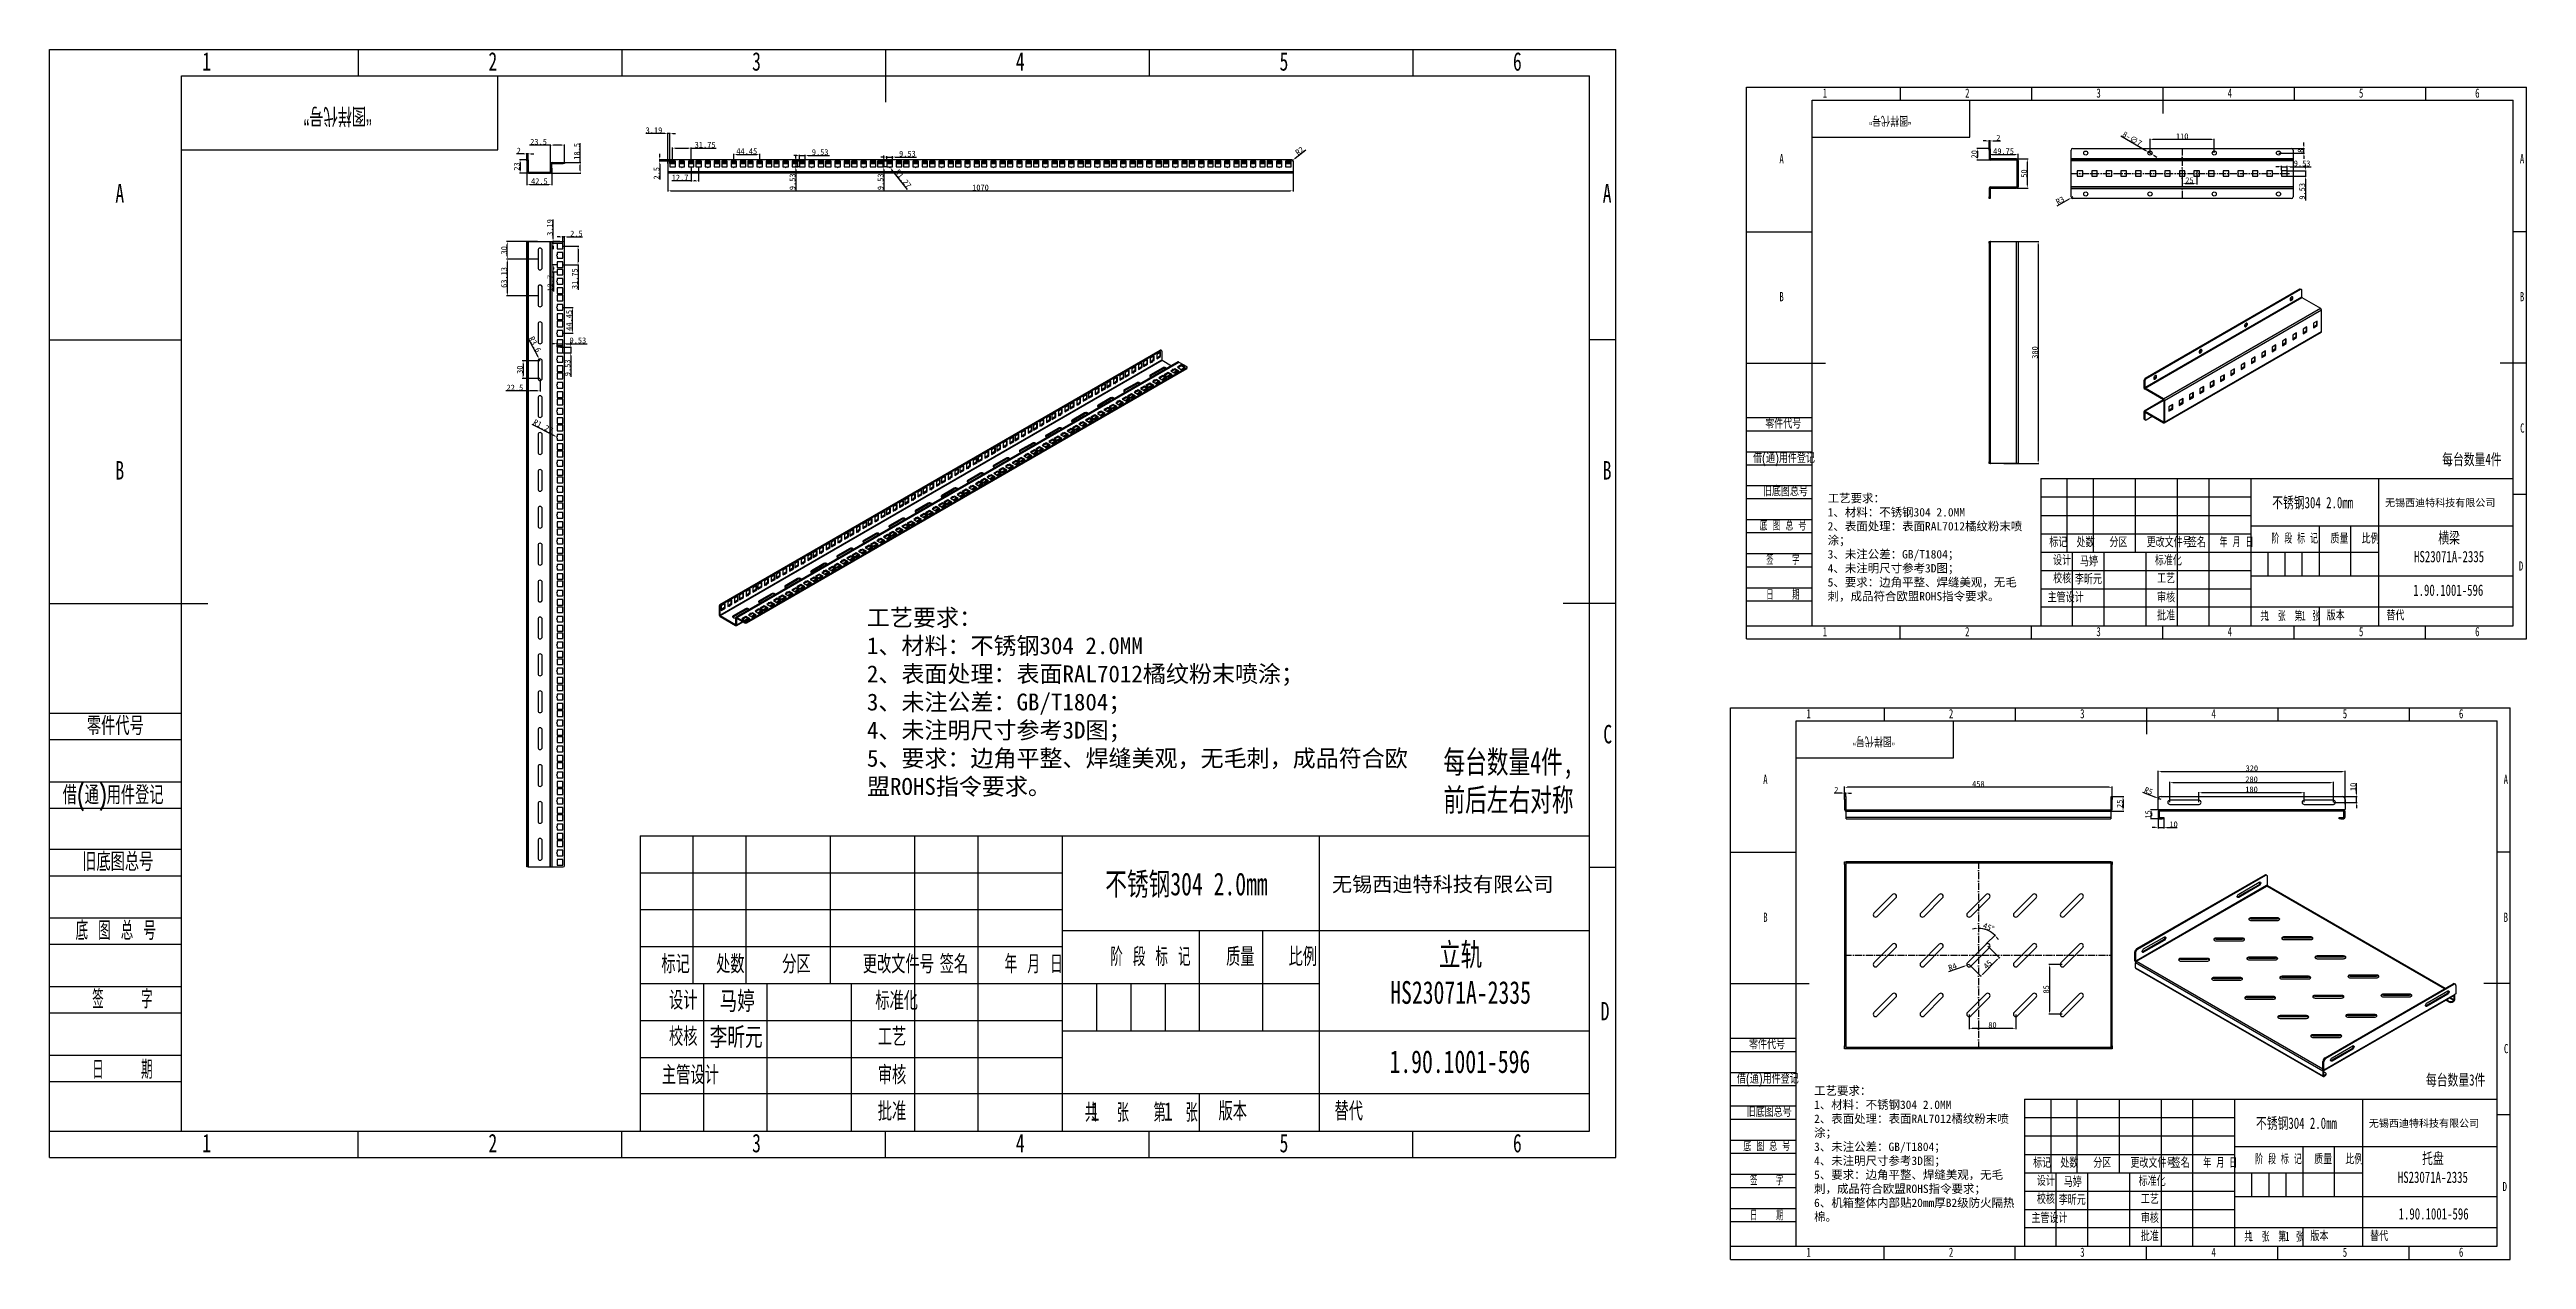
# Model space of a CAD drawing. Header units: millimetres. Extents: x -14348 to 6039, y -1826 to 2921.
# Drawn here: x -1327 to 2913, y -1745 to 325 of the extents above; entities that cross this region are included whole.
import ezdxf

# ---------------------------------------------------------------- set-up
doc = ezdxf.new("R2010")
doc.units = ezdxf.units.MM
doc.linetypes.add('ACAD_ISO10W100', pattern=[18, 12, -3, 0, -3])
doc.layers.add('图框', color=7, linetype='Continuous')
doc.layers.add('标注', color=3, linetype='Continuous')
doc.layers.add('文字层', color=3, linetype='Continuous', lineweight=25)
doc.layers.add('粗实线层', color=7, linetype='Continuous', lineweight=25)
doc.styles.add('SLDTEXTSTYLE0', font='TXT', dxfattribs={"width": 0.7, "bigfont": 'bigfont'})
doc.styles.add('SLDTEXTSTYLE1', font='TXT', dxfattribs={"width": 0.6, "bigfont": 'bigfont'})
doc.styles.add('SLDTEXTSTYLE2', font='TXT', dxfattribs={"width": 0.614286, "bigfont": 'bigfont'})
doc.styles.add('SLDTEXTSTYLE3', font='TXT', dxfattribs={"width": 0.62, "bigfont": 'bigfont'})
doc.styles.add('SLDTEXTSTYLE4', font='TXT', dxfattribs={"width": 0.566667, "bigfont": 'bigfont'})
doc.styles.add('SLDTEXTSTYLE5', font='TXT', dxfattribs={"width": 0.7})
doc.dimstyles.new('ISO-25', dxfattribs={"dimtxt": 10, "dimasz": 5, "dimexe": 1.25, "dimexo": 0.625, "dimtad": 1, "dimdsep": 46, "dimtxsty": 'Standard', "dimcen": 2.5, "dimadec": 0, "dimazin": 0, "dimtfac": 1, "dimtmove": 0, "dimatfit": 3, "dimfxl": 1, "dimarcsym": 0})

msp = doc.modelspace()

# ---------------------------------------------------------------- texts
at = {"layer": '图框'}
for s, insert, char_height, attachment_point, style in [('1', (-1057.69, 320.758), 31.597, 2, 'SLDTEXTSTYLE5'), ('2', (-567.933, 320.758), 31.597, 2, 'SLDTEXTSTYLE5'), ('3', (-116.544, 320.758), 31.597, 2, 'SLDTEXTSTYLE5'), ('4', (334.845, 320.758), 31.597, 2, 'SLDTEXTSTYLE5'), ('5', (786.234, 320.758), 31.597, 2, 'SLDTEXTSTYLE5'), ('6', (1185.735, 320.758), 31.597, 2, 'SLDTEXTSTYLE5'), ('1', (1712.098, 258.612), 15.73, 2, 'SLDTEXTSTYLE5'), ('2', (1955.918, 258.612), 15.73, 2, 'SLDTEXTSTYLE5'), ('3', (2180.637, 258.612), 15.73, 2, 'SLDTEXTSTYLE5'), ('4', (2405.356, 258.612), 15.73, 2, 'SLDTEXTSTYLE5'), ('5', (2630.075, 258.612), 15.73, 2, 'SLDTEXTSTYLE5'), ('6', (2828.963, 258.612), 15.73, 2, 'SLDTEXTSTYLE5'), ('A', (1638.057, 146.252), 15.73, 2, 'SLDTEXTSTYLE5'), ('A', (2905.472, 146.252), 15.73, 2, 'SLDTEXTSTYLE5'), ('A', (-1206.415, 95.064), 31.597, 2, 'SLDTEXTSTYLE5'), ('A', (1339.419, 95.064), 31.597, 2, 'SLDTEXTSTYLE5'), ('B', (1638.057, -89.703), 15.73, 2, 'SLDTEXTSTYLE5'), ('B', (2905.472, -89.703), 15.73, 2, 'SLDTEXTSTYLE5'), ('零件代号', (1610.027, -307.352), 15.7303, 1, 'SLDTEXTSTYLE0'), ('C', (2905.953, -314.422), 15.73, 2, 'SLDTEXTSTYLE5'), ('B', (-1206.415, -378.894), 31.597, 2, 'SLDTEXTSTYLE5'), ('B', (1339.419, -378.894), 31.597, 2, 'SLDTEXTSTYLE5'), ('借(通)用件登记', (1589.409, -366.258), 15.7303, 1, 'SLDTEXTSTYLE0'), ('旧底图总号', (1606.029, -423.106), 15.7303, 1, 'SLDTEXTSTYLE0'), ('{\\fSimSun|b0|i0|c134|p2;不锈钢304 2.0mm}', (2547.017, -440.219), 19.37025, 2, 'SLDTEXTSTYLE0'), ('底 图 总 号', (1600.425, -481.795), 15.7303, 1, 'SLDTEXTSTYLE2'), ('标记', (2111.661, -510.327), 15.7303, 2, 'SLDTEXTSTYLE0'), ('处数', (2158.357, -510.327), 15.7303, 2, 'SLDTEXTSTYLE0'), ('更改文件号', (2301.501, -510.327), 15.7303, 2, 'SLDTEXTSTYLE0'), ('签名', (2348.871, -510.327), 15.7303, 2, 'SLDTEXTSTYLE0'), ('年 月 日', (2416.792, -510.327), 15.7303, 2, 'SLDTEXTSTYLE3'), ('阶 段 标 记', (2516.274, -504.088), 15.7303, 2, 'SLDTEXTSTYLE2'), ('质量', (2592.896, -504.088), 15.7303, 2, 'SLDTEXTSTYLE0'), ('比例', (2646.142, -504.088), 15.7303, 2, 'SLDTEXTSTYLE0'), ('签    字', (1640.256, -540.231), 15.7303, 2, 'SLDTEXTSTYLE4'), ('设计', (2118.177, -541.154), 15.7303, 2, 'SLDTEXTSTYLE0'), ('{\\fSimSun|b0|i0|c134|p2;马婷}', (2164.213, -541.547), 15.73034, 2, 'SLDTEXTSTYLE0'), ('分区', (2214.633, -510.327), 15.7303, 2, 'SLDTEXTSTYLE0'), ('标准化', (2300.047, -541.453), 15.7303, 2, 'SLDTEXTSTYLE0'), ('D', (2903.717, -550.377), 15.73, 2, 'SLDTEXTSTYLE5'), ('校核', (2118.177, -572.072), 15.7303, 2, 'SLDTEXTSTYLE0'), ('工艺', (2296.104, -572.235), 15.7303, 2, 'SLDTEXTSTYLE0'), ('日    期', (1640.256, -600.231), 15.7303, 2, 'SLDTEXTSTYLE4'), ('主管设计', (2124.285, -604.789), 15.7303, 2, 'SLDTEXTSTYLE0'), ('批准', (2296.114, -635.694), 15.7303, 2, 'SLDTEXTSTYLE0'), ('审核', (2296.104, -604.789), 15.7303, 2, 'SLDTEXTSTYLE0'), ('共  张', (2479.229, -636.868), 15.7303, 2, 'SLDTEXTSTYLE1'), ('第  张', (2537.78, -636.868), 15.7303, 2, 'SLDTEXTSTYLE1'), ('版本', (2586.455, -635.656), 15.7303, 2, 'SLDTEXTSTYLE0'), ('替代', (2673.204, -635.656), 15.7303, 1, 'SLDTEXTSTYLE0'), ('1', (1712.098, -662.736), 15.73, 2, 'SLDTEXTSTYLE5'), ('2', (1955.918, -662.736), 15.73, 2, 'SLDTEXTSTYLE5'), ('3', (2180.637, -662.736), 15.73, 2, 'SLDTEXTSTYLE5'), ('4', (2405.356, -662.736), 15.73, 2, 'SLDTEXTSTYLE5'), ('1', (2465.348, -635.656), 15.73, 1, 'SLDTEXTSTYLE5'), ('1', (2527.831, -635.656), 15.73, 1, 'SLDTEXTSTYLE5'), ('5', (2630.075, -662.736), 15.73, 2, 'SLDTEXTSTYLE5'), ('6', (2828.963, -662.736), 15.73, 2, 'SLDTEXTSTYLE5'), ('1', (1684.334, -803.219), 15.73, 2, 'SLDTEXTSTYLE5'), ('2', (1928.154, -803.219), 15.73, 2, 'SLDTEXTSTYLE5'), ('3', (2152.873, -803.219), 15.73, 2, 'SLDTEXTSTYLE5'), ('4', (2377.592, -803.219), 15.73, 2, 'SLDTEXTSTYLE5'), ('5', (2602.312, -803.219), 15.73, 2, 'SLDTEXTSTYLE5'), ('6', (2801.199, -803.219), 15.73, 2, 'SLDTEXTSTYLE5'), ('零件代号', (-1262.718, -816.083), 31.5972, 1, 'SLDTEXTSTYLE0'), ('C', (1340.384, -830.283), 31.597, 2, 'SLDTEXTSTYLE5'), ('借(通)用件登记', (-1304.133, -934.405), 31.5972, 1, 'SLDTEXTSTYLE0'), ('A', (1610.293, -915.578), 15.73, 2, 'SLDTEXTSTYLE5'), ('A', (2877.709, -915.578), 15.73, 2, 'SLDTEXTSTYLE5'), ('旧底图总号', (-1270.749, -1048.595), 31.5972, 1, 'SLDTEXTSTYLE0'), ('{\\fSimSun|b0|i0|c134|p2;不锈钢304 2.0mm}', (619.397, -1082.97), 38.90865, 2, 'SLDTEXTSTYLE0'), ('底 图 总 号', (-1282.005, -1166.483), 31.5972, 1, 'SLDTEXTSTYLE2'), ('B', (1610.293, -1151.533), 15.73, 2, 'SLDTEXTSTYLE5'), ('B', (2877.709, -1151.533), 15.73, 2, 'SLDTEXTSTYLE5'), ('标记', (-255.094, -1223.794), 31.5972, 2, 'SLDTEXTSTYLE0'), ('处数', (-161.297, -1223.794), 31.5972, 2, 'SLDTEXTSTYLE0'), ('分区', (-48.256, -1223.794), 31.5972, 2, 'SLDTEXTSTYLE0'), ('更改文件号', (126.234, -1223.794), 31.5972, 2, 'SLDTEXTSTYLE0'), ('签名', (221.384, -1223.794), 31.5972, 2, 'SLDTEXTSTYLE0'), ('年 月 日', (357.816, -1223.794), 31.5972, 2, 'SLDTEXTSTYLE3'), ('阶 段 标 记', (557.643, -1211.261), 31.5972, 2, 'SLDTEXTSTYLE2'), ('质量', (711.553, -1211.261), 31.5972, 2, 'SLDTEXTSTYLE0'), ('比例', (818.507, -1211.261), 31.5972, 2, 'SLDTEXTSTYLE0'), ('签    字', (-1201.996, -1283.862), 31.5972, 2, 'SLDTEXTSTYLE4'), ('设计', (-242.007, -1285.716), 31.5972, 2, 'SLDTEXTSTYLE0'), ('{\\fSimSun|b0|i0|c134|p2;马婷}', (-149.535, -1286.504), 31.59722, 2, 'SLDTEXTSTYLE0'), ('标准化', (123.312, -1286.316), 31.5972, 2, 'SLDTEXTSTYLE0'), ('D', (1335.892, -1304.242), 31.597, 2, 'SLDTEXTSTYLE5'), ('校核', (-242.007, -1347.819), 31.5972, 2, 'SLDTEXTSTYLE0'), ('工艺', (115.391, -1348.148), 31.5972, 2, 'SLDTEXTSTYLE0'), ('零件代号', (1582.263, -1369.183), 15.7303, 1, 'SLDTEXTSTYLE0'), ('C', (2878.189, -1376.252), 15.73, 2, 'SLDTEXTSTYLE5'), ('日    期', (-1201.996, -1404.383), 31.5972, 2, 'SLDTEXTSTYLE4'), ('主管设计', (-229.737, -1413.539), 31.5972, 2, 'SLDTEXTSTYLE0'), ('审核', (115.391, -1413.539), 31.5972, 2, 'SLDTEXTSTYLE0'), ('借(通)用件登记', (1561.645, -1428.088), 15.7303, 1, 'SLDTEXTSTYLE0'), ('批准', (115.413, -1475.617), 31.5972, 2, 'SLDTEXTSTYLE0'), ('共  张', (483.233, -1477.974), 31.5972, 2, 'SLDTEXTSTYLE1'), ('1', (455.349, -1475.54), 31.597, 1, 'SLDTEXTSTYLE5'), ('第  张', (600.842, -1477.974), 31.5972, 2, 'SLDTEXTSTYLE1'), ('1', (580.857, -1475.54), 31.597, 1, 'SLDTEXTSTYLE5'), ('版本', (698.614, -1475.54), 31.5972, 2, 'SLDTEXTSTYLE0'), ('替代', (872.866, -1475.54), 31.5972, 1, 'SLDTEXTSTYLE0'), ('旧底图总号', (1578.265, -1484.936), 15.7303, 1, 'SLDTEXTSTYLE0'), ('{\\fSimSun|b0|i0|c134|p2;不锈钢304 2.0mm}', (2519.253, -1502.05), 19.37025, 2, 'SLDTEXTSTYLE0'), ('1', (-1057.69, -1529.936), 31.597, 2, 'SLDTEXTSTYLE5'), ('2', (-567.933, -1529.936), 31.597, 2, 'SLDTEXTSTYLE5'), ('3', (-116.544, -1529.936), 31.597, 2, 'SLDTEXTSTYLE5'), ('4', (334.845, -1529.936), 31.597, 2, 'SLDTEXTSTYLE5'), ('5', (786.234, -1529.936), 31.597, 2, 'SLDTEXTSTYLE5'), ('6', (1185.735, -1529.936), 31.597, 2, 'SLDTEXTSTYLE5'), ('底 图 总 号', (1572.661, -1543.626), 15.7303, 1, 'SLDTEXTSTYLE2'), ('阶 段 标 记', (2488.51, -1565.918), 15.7303, 2, 'SLDTEXTSTYLE2'), ('质量', (2565.132, -1565.918), 15.7303, 2, 'SLDTEXTSTYLE0'), ('比例', (2618.378, -1565.918), 15.7303, 2, 'SLDTEXTSTYLE0'), ('签    字', (1612.493, -1602.061), 15.7303, 2, 'SLDTEXTSTYLE4'), ('标记', (2083.898, -1572.157), 15.7303, 2, 'SLDTEXTSTYLE0'), ('设计', (2090.413, -1602.984), 15.7303, 2, 'SLDTEXTSTYLE0'), ('处数', (2130.594, -1572.157), 15.7303, 2, 'SLDTEXTSTYLE0'), ('{\\fSimSun|b0|i0|c134|p2;马婷}', (2136.449, -1603.377), 15.73034, 2, 'SLDTEXTSTYLE0'), ('分区', (2186.87, -1572.157), 15.7303, 2, 'SLDTEXTSTYLE0'), ('更改文件号', (2273.737, -1572.157), 15.7303, 2, 'SLDTEXTSTYLE0'), ('标准化', (2272.283, -1603.283), 15.7303, 2, 'SLDTEXTSTYLE0'), ('签名', (2321.107, -1572.157), 15.7303, 2, 'SLDTEXTSTYLE0'), ('年 月 日', (2389.028, -1572.157), 15.7303, 2, 'SLDTEXTSTYLE3'), ('校核', (2090.413, -1633.902), 15.7303, 2, 'SLDTEXTSTYLE0'), ('工艺', (2268.34, -1634.065), 15.7303, 2, 'SLDTEXTSTYLE0'), ('D', (2875.953, -1612.207), 15.73, 2, 'SLDTEXTSTYLE5'), ('日    期', (1612.493, -1662.062), 15.7303, 2, 'SLDTEXTSTYLE4'), ('主管设计', (2096.521, -1666.62), 15.7303, 2, 'SLDTEXTSTYLE0'), ('审核', (2268.34, -1666.62), 15.7303, 2, 'SLDTEXTSTYLE0'), ('版本', (2558.691, -1697.487), 15.7303, 2, 'SLDTEXTSTYLE0'), ('替代', (2645.44, -1697.487), 15.7303, 1, 'SLDTEXTSTYLE0'), ('1', (1684.334, -1724.567), 15.73, 2, 'SLDTEXTSTYLE5'), ('2', (1928.154, -1724.567), 15.73, 2, 'SLDTEXTSTYLE5'), ('3', (2152.873, -1724.567), 15.73, 2, 'SLDTEXTSTYLE5'), ('批准', (2268.351, -1697.525), 15.7303, 2, 'SLDTEXTSTYLE0'), ('4', (2377.592, -1724.567), 15.73, 2, 'SLDTEXTSTYLE5'), ('共  张', (2451.466, -1698.698), 15.7303, 2, 'SLDTEXTSTYLE1'), ('1', (2437.584, -1697.487), 15.73, 1, 'SLDTEXTSTYLE5'), ('第  张', (2510.016, -1698.698), 15.7303, 2, 'SLDTEXTSTYLE1'), ('1', (2500.067, -1697.487), 15.73, 1, 'SLDTEXTSTYLE5'), ('5', (2602.312, -1724.567), 15.73, 2, 'SLDTEXTSTYLE5'), ('6', (2801.199, -1724.567), 15.73, 2, 'SLDTEXTSTYLE5')]:
    msp.add_mtext(s, dxfattribs=dict(at, insert=insert, char_height=char_height, attachment_point=attachment_point, style=style))
at = {"layer": '图框', "attachment_point": 2, "rotation": 180, "style": 'SLDTEXTSTYLE0'}
for insert, char_height in [((-833.426, 195.712), 31.5972), ((1823.745, 196.359), 15.7303), ((1795.981, -865.472), 15.7303)]:
    msp.add_mtext('“图样代号”', dxfattribs=dict(at, insert=insert, char_height=char_height))
at = {"layer": '图框', "attachment_point": 2, "style": 'SLDTEXTSTYLE0'}
for s, insert, char_height, width in [('{\\fSimSun|b0|i0|c134|p2;每台数量4件}', (2819.58, -366.179), 19.37025, 125.06256), ('{\\fSimSun|b0|i0|c134|p2;横梁\\PHS23071A-2335}', (2780.607, -500.319), 19.37025, 125.06256), ('{\\fSimSun|b0|i0|c134|p2;李昕元}', (2163.29, -572.281), 15.73034, 60.7158), ('{\\fSimSun|b0|i0|c134|p2;1.90.1001-596}', (2779.181, -590.061), 19.37025, 125.06256), ('{\\fSimSun|b0|i0|c134|p2;每台数量4件,前后左右对称}', (1170.567, -874.188), 38.90865, 251.21074), ('{\\fSimSun|b0|i0|c134|p2;立轨HS23071A-2335}', (1088.603, -1203.692), 38.90865, 251.21074), ('{\\fSimSun|b0|i0|c134|p2;李昕元}', (-151.388, -1348.241), 31.59722, 121.95864), ('{\\fSimSun|b0|i0|c134|p2;1.90.1001-596}', (1087.39, -1386.876), 38.90865, 251.21074), ('{\\fSimSun|b0|i0|c134|p2;每台数量3件}', (2791.816, -1428.01), 19.37025, 125.06256), ('{\\fSimSun|b0|i0|c134|p2;托盘\\PHS23071A-2335}', (2752.843, -1562.15), 19.37025, 125.06256), ('{\\fSimSun|b0|i0|c134|p2;李昕元}', (2135.527, -1634.112), 15.73034, 60.7158), ('{\\fSimSun|b0|i0|c134|p2;1.90.1001-596}', (2754.094, -1657.08), 19.37025, 125.06256)]:
    msp.add_mtext(s, dxfattribs=dict(at, insert=insert, char_height=char_height, width=width))
at = {"layer": '文字层', "attachment_point": 1}
for s, width, insert, char_height in [('{\\fSimSun|b0|i0|c134|p2;工艺要求：}\\P1{\\fSimSun|b0|i0|c134|p2;、材料：不锈钢304 2.0MM}\\P2{\\fSimSun|b0|i0|c134|p2;、表面处理：表面RAL7012橘纹粉末喷涂；}\\P3{\\fSimSun|b0|i0|c134|p2;、未注公差：}GB/T1804{\\fSimSun|b0|i0|c134|p2;；}\\P4{\\fSimSun|b0|i0|c134|p2;、未注明尺寸参考}3D{\\fSimSun|b0|i0|c134|p2;图；}\\P5{\\fSimSun|b0|i0|c134|p2;、要求：边角平整、焊缝美观，无毛刺，成品符合欧盟ROHS指令要求。}', 343.91279, (1716.898, -435.24), 14.37788), ('{\\fSimSun|b0|i0|c134|p2;无锡西迪特科技有限公司}', 630.36108, (2670.987, -443.832), 12.58427), ('{\\fSimSun|b0|i0|c134|p2;工艺要求：}\\P1{\\fSimSun|b0|i0|c134|p2;、材料：不锈钢304 2.0MM}\\P2{\\fSimSun|b0|i0|c134|p2;、表面处理：表面RAL7012橘纹粉末喷涂；}\\P3{\\fSimSun|b0|i0|c134|p2;、未注公差：}GB/T1804{\\fSimSun|b0|i0|c134|p2;；}\\P4{\\fSimSun|b0|i0|c134|p2;、未注明尺寸参考}3D{\\fSimSun|b0|i0|c134|p2;图；}\\P5{\\fSimSun|b0|i0|c134|p2;、要求：边角平整、焊缝美观，无毛刺，成品符合欧盟ROHS指令要求。}', 961.57115, (72.44, -632.165), 28.88057), ('{\\fSimSun|b0|i0|c134|p2;无锡西迪特科技有限公司}', 630.36108, (868.413, -1090.227), 25.27778), ('{\\fSimSun|b0|i0|c134|p2;工艺要求：}\\P1{\\fSimSun|b0|i0|c134|p2;、材料：不锈钢304 2.0MM}\\P2{\\fSimSun|b0|i0|c134|p2;、表面处理：表面RAL7012橘纹粉末喷涂；}\\P3{\\fSimSun|b0|i0|c134|p2;、未注公差：}GB/T1804{\\fSimSun|b0|i0|c134|p2;；}\\P4{\\fSimSun|b0|i0|c134|p2;、未注明尺寸参考}3D{\\fSimSun|b0|i0|c134|p2;图；}\\P5{\\fSimSun|b0|i0|c134|p2;、要求：边角平整、焊缝美观，无毛刺，成品符合欧盟ROHS指令要求；\\P6、机箱整体内部贴20mm厚B2级防火隔热棉。}', 343.91279, (1693.648, -1448.955), 14.37788), ('{\\fSimSun|b0|i0|c134|p2;无锡西迪特科技有限公司}', 630.36108, (2643.224, -1505.663), 12.58427)]:
    msp.add_mtext_dynamic_manual_height_columns(s, width=width, gutter_width=17.5, heights=[0], dxfattribs=dict(at, insert=insert, char_height=char_height))

# ---------------------------------------------------------------- blocks, each defined once
blk = doc.blocks.new('*D126')
at = {"layer": 'Defpoints', "color": 0, "transparency": 16777216}
for p in [(-507.5, 136.7), (-521.2, 113.7), (-507, 113.7)]:
    blk.add_point(p, dxfattribs=at)
at = {"layer": '标注', "color": 0, "lineweight": -2, "transparency": 16777216}
for p, q in [((-508.1, 136.7), (-522.4, 136.7)), ((-521.2, 131.7), (-521.2, 118.7)), ((-507.6, 113.7), (-522.4, 113.7))]:
    blk.add_line(p, q, dxfattribs=at)
at = {"layer": '标注', "color": 0, "transparency": 16777216}
for points in [[(-522, 131.7), (-520.3, 131.7), (-521.2, 136.7)], [(-522, 118.7), (-520.3, 118.7), (-521.2, 113.7)]]:
    blk.add_solid(points, dxfattribs=at)
at = {"layer": '标注', "color": 0, "transparency": 16777216, "insert": (-526.8, 125.2), "char_height": 10, "attachment_point": 5, "rotation": 90}
blk.add_mtext('23', dxfattribs=at)
blk = doc.blocks.new('*D127')
at = {"layer": 'Defpoints', "color": 0, "transparency": 16777216}
for p in [(-509.5, 125.4), (-467, 122.9), (-467, 94.2)]:
    blk.add_point(p, dxfattribs=at)
at = {"layer": '标注', "color": 0, "lineweight": -2, "transparency": 16777216}
for p, q in [((-509.5, 124.8), (-509.5, 93)), ((-504.5, 94.2), (-472, 94.2)), ((-467, 122.3), (-467, 93))]:
    blk.add_line(p, q, dxfattribs=at)
at = {"layer": '标注', "color": 0, "transparency": 16777216}
for points in [[(-504.5, 95.1), (-504.5, 93.4), (-509.5, 94.2)], [(-472, 95.1), (-472, 93.4), (-467, 94.2)]]:
    blk.add_solid(points, dxfattribs=at)
at = {"layer": '标注', "color": 0, "transparency": 16777216, "insert": (-488.2, 99.9), "char_height": 10, "attachment_point": 5}
blk.add_mtext('42.5', dxfattribs=at)
blk = doc.blocks.new('*D128')
at = {"layer": 'Defpoints', "color": 0, "transparency": 16777216}
for p in [(-466.5, 132.2), (-418.4, 132.2), (-469.5, 113.7)]:
    blk.add_point(p, dxfattribs=at)
at = {"layer": '标注', "color": 0, "lineweight": -2, "transparency": 16777216}
for p, q in [((-465.8, 132.2), (-417.2, 132.2)), ((-418.4, 132.2), (-418.4, 165.1)), ((-468.8, 113.7), (-417.2, 113.7)), ((-418.4, 118.7), (-418.4, 127.2))]:
    blk.add_line(p, q, dxfattribs=at)
at = {"layer": '标注', "color": 0, "transparency": 16777216}
for points in [[(-419.2, 127.2), (-417.6, 127.2), (-418.4, 132.2)], [(-419.2, 118.7), (-417.6, 118.7), (-418.4, 113.7)]]:
    blk.add_solid(points, dxfattribs=at)
at = {"layer": '标注', "color": 0, "transparency": 16777216, "insert": (-424, 151.1), "char_height": 10, "attachment_point": 5, "rotation": 90}
blk.add_mtext('18.5', dxfattribs=at)
blk = doc.blocks.new('*D129')
at = {"layer": 'Defpoints', "color": 0, "transparency": 16777216}
for p in [(-469, 161.7), (-469, 129.7), (-445.5, 130.2)]:
    blk.add_point(p, dxfattribs=at)
at = {"layer": '标注', "color": 0, "lineweight": -2, "transparency": 16777216}
for p, q in [((-469, 161.7), (-505.2, 161.7)), ((-469, 130.3), (-469, 163)), ((-450.5, 161.7), (-464, 161.7)), ((-445.5, 130.8), (-445.5, 163))]:
    blk.add_line(p, q, dxfattribs=at)
at = {"layer": '标注', "color": 0, "transparency": 16777216}
for points in [[(-464, 162.6), (-464, 160.9), (-469, 161.7)], [(-450.5, 162.6), (-450.5, 160.9), (-445.5, 161.7)]]:
    blk.add_solid(points, dxfattribs=at)
at = {"layer": '标注', "color": 0, "transparency": 16777216, "insert": (-489.6, 167.4), "char_height": 10, "attachment_point": 5}
blk.add_mtext('23.5', dxfattribs=at)
blk = doc.blocks.new('*D130')
at = {"layer": 'Defpoints', "color": 0, "transparency": 16777216}
for p in [(-509.5, 146.7), (-509.5, 136.7), (-507.5, 136.7)]:
    blk.add_point(p, dxfattribs=at)
at = {"layer": '标注', "color": 0, "lineweight": -2, "transparency": 16777216}
for p, q in [((-514.5, 146.7), (-527.4, 146.7)), ((-509.5, 137.3), (-509.5, 147.9)), ((-507.5, 146.7), (-509.5, 146.7)), ((-507.5, 137.3), (-507.5, 147.9)), ((-502.5, 146.7), (-497.5, 146.7))]:
    blk.add_line(p, q, dxfattribs=at)
at = {"layer": '标注', "color": 0, "transparency": 16777216}
for points in [[(-514.5, 147.5), (-514.5, 145.8), (-509.5, 146.7)], [(-502.5, 147.5), (-502.5, 145.8), (-507.5, 146.7)]]:
    blk.add_solid(points, dxfattribs=at)
at = {"layer": '标注', "color": 0, "transparency": 16777216, "insert": (-523.4, 152.3), "char_height": 10, "attachment_point": 5}
blk.add_mtext('2', dxfattribs=at)
blk = doc.blocks.new('*D131')
at = {"layer": 'Defpoints', "color": 0, "transparency": 16777216}
for p in [(-268.2, 113.7), (801.8, 113.7), (801.8, 83.5)]:
    blk.add_point(p, dxfattribs=at)
at = {"layer": '标注', "color": 0, "lineweight": -2, "transparency": 16777216}
for p, q in [((-268.2, 113), (-268.2, 82.2)), ((801.8, 113), (801.8, 82.2)), ((-263.2, 83.5), (796.8, 83.5))]:
    blk.add_line(p, q, dxfattribs=at)
at = {"layer": '标注', "color": 0, "transparency": 16777216}
for points in [[(-263.2, 84.3), (-263.2, 82.7), (-268.2, 83.5)], [(796.8, 84.3), (796.8, 82.7), (801.8, 83.5)]]:
    blk.add_solid(points, dxfattribs=at)
at = {"layer": '标注', "color": 0, "transparency": 16777216, "insert": (266.8, 89.1), "char_height": 10, "attachment_point": 5}
blk.add_mtext('1070', dxfattribs=at)
blk = doc.blocks.new('*D132')
at = {"layer": 'Defpoints', "color": 0, "transparency": 16777216}
for p in [(-282.1, 136.7), (-260.2, 136.7), (-260.2, 134.2)]:
    blk.add_point(p, dxfattribs=at)
at = {"layer": '标注', "color": 0, "lineweight": -2, "transparency": 16777216}
for p, q in [((-260.8, 136.7), (-283.4, 136.7)), ((-260.8, 134.2), (-283.4, 134.2)), ((-282.1, 141.7), (-282.1, 146.7)), ((-282.1, 136.7), (-282.1, 134.2)), ((-282.1, 129.2), (-282.1, 102.9))]:
    blk.add_line(p, q, dxfattribs=at)
at = {"layer": '标注', "color": 0, "transparency": 16777216}
for points in [[(-282.9, 141.7), (-281.3, 141.7), (-282.1, 136.7)], [(-282.9, 129.2), (-281.3, 129.2), (-282.1, 134.2)]]:
    blk.add_solid(points, dxfattribs=at)
at = {"layer": '标注', "color": 0, "transparency": 16777216, "insert": (-287.7, 113.5), "char_height": 10, "attachment_point": 5, "rotation": 90}
blk.add_mtext('2.5', dxfattribs=at)
blk = doc.blocks.new('*D133')
at = {"layer": 'Defpoints', "color": 0, "transparency": 16777216}
for p in [(-268.2, 181.5), (-268.2, 129.4), (-265, 129.4)]:
    blk.add_point(p, dxfattribs=at)
at = {"layer": '标注', "color": 0, "lineweight": -2, "transparency": 16777216}
for p, q in [((-273.2, 181.5), (-306.1, 181.5)), ((-268.2, 130), (-268.2, 182.7)), ((-265, 181.5), (-268.2, 181.5)), ((-265, 130), (-265, 182.7)), ((-260, 181.5), (-255, 181.5))]:
    blk.add_line(p, q, dxfattribs=at)
at = {"layer": '标注', "color": 0, "transparency": 16777216}
for points in [[(-273.2, 182.3), (-273.2, 180.7), (-268.2, 181.5)], [(-260, 182.3), (-260, 180.7), (-265, 181.5)]]:
    blk.add_solid(points, dxfattribs=at)
at = {"layer": '标注', "color": 0, "transparency": 16777216, "insert": (-292.1, 187.1), "char_height": 10, "attachment_point": 5}
blk.add_mtext('3.19', dxfattribs=at)
blk = doc.blocks.new('*D134')
at = {"layer": 'Defpoints', "color": 0, "transparency": 16777216}
for p in [(-260.2, 134.2), (-228.5, 156.5), (-228.5, 134.2)]:
    blk.add_point(p, dxfattribs=at)
at = {"layer": '标注', "color": 0, "lineweight": -2, "transparency": 16777216}
for p, q in [((-260.2, 134.8), (-260.2, 157.8)), ((-255.2, 156.5), (-233.5, 156.5)), ((-228.5, 134.8), (-228.5, 157.8)), ((-228.5, 156.5), (-185.5, 156.5))]:
    blk.add_line(p, q, dxfattribs=at)
at = {"layer": '标注', "color": 0, "transparency": 16777216}
for points in [[(-255.2, 157.4), (-255.2, 155.7), (-260.2, 156.5)], [(-233.5, 157.4), (-233.5, 155.7), (-228.5, 156.5)]]:
    blk.add_solid(points, dxfattribs=at)
at = {"layer": '标注', "color": 0, "transparency": 16777216, "insert": (-204.5, 162.2), "char_height": 10, "attachment_point": 5}
blk.add_mtext('31.75', dxfattribs=at)
blk = doc.blocks.new('*D135')
at = {"layer": 'Defpoints', "color": 0, "transparency": 16777216}
for p in [(-228.5, 124.6), (-228.5, 100.5), (-215.8, 124.6)]:
    blk.add_point(p, dxfattribs=at)
at = {"layer": '标注', "color": 0, "lineweight": -2, "transparency": 16777216}
for p, q in [((-228.5, 100.5), (-261.4, 100.5)), ((-228.5, 124), (-228.5, 99.2)), ((-220.8, 100.5), (-223.5, 100.5)), ((-215.8, 124), (-215.8, 99.2))]:
    blk.add_line(p, q, dxfattribs=at)
at = {"layer": '标注', "color": 0, "transparency": 16777216}
for points in [[(-223.5, 101.3), (-223.5, 99.6), (-228.5, 100.5)], [(-220.8, 101.3), (-220.8, 99.6), (-215.8, 100.5)]]:
    blk.add_solid(points, dxfattribs=at)
at = {"layer": '标注', "color": 0, "transparency": 16777216, "insert": (-247.4, 106.1), "char_height": 10, "attachment_point": 5}
blk.add_mtext('12.7', dxfattribs=at)
blk = doc.blocks.new('*D136')
at = {"layer": 'Defpoints', "color": 0, "transparency": 16777216}
for p in [(-155.4, 134.2), (-111, 145.7), (-111, 134.2)]:
    blk.add_point(p, dxfattribs=at)
at = {"layer": '标注', "color": 0, "lineweight": -2, "transparency": 16777216}
for p, q in [((-155.4, 134.8), (-155.4, 147)), ((-150.4, 145.7), (-116, 145.7)), ((-111, 134.8), (-111, 147))]:
    blk.add_line(p, q, dxfattribs=at)
at = {"layer": '标注', "color": 0, "transparency": 16777216}
for points in [[(-150.4, 146.5), (-150.4, 144.9), (-155.4, 145.7)], [(-116, 146.5), (-116, 144.9), (-111, 145.7)]]:
    blk.add_solid(points, dxfattribs=at)
at = {"layer": '标注', "color": 0, "transparency": 16777216, "insert": (-133.2, 151.3), "char_height": 10, "attachment_point": 5}
blk.add_mtext('44.45', dxfattribs=at)
blk = doc.blocks.new('*D137')
at = {"layer": 'Defpoints', "color": 0, "transparency": 16777216}
for p in [(-42.7, 134.2), (-33.2, 144), (-33.2, 134.2)]:
    blk.add_point(p, dxfattribs=at)
at = {"layer": '标注', "color": 0, "lineweight": -2, "transparency": 16777216}
for p, q in [((-47.7, 144), (-52.7, 144)), ((-42.7, 134.8), (-42.7, 145.2)), ((-42.7, 144), (-33.2, 144)), ((-33.2, 134.8), (-33.2, 145.2)), ((-28.2, 144), (8.1, 144))]:
    blk.add_line(p, q, dxfattribs=at)
at = {"layer": '标注', "color": 0, "transparency": 16777216}
for points in [[(-47.7, 144.8), (-47.7, 143.1), (-42.7, 144)], [(-28.2, 144.8), (-28.2, 143.1), (-33.2, 144)]]:
    blk.add_solid(points, dxfattribs=at)
at = {"layer": '标注', "color": 0, "transparency": 16777216, "insert": (-7.6, 149.6), "char_height": 10, "attachment_point": 5}
blk.add_mtext('9.53', dxfattribs=at)
blk = doc.blocks.new('*D138')
at = {"layer": 'Defpoints', "color": 0, "transparency": 16777216}
for p in [(-42.7, 134.2), (-49.4, 124.6), (-42.7, 124.6)]:
    blk.add_point(p, dxfattribs=at)
at = {"layer": '标注', "color": 0, "lineweight": -2, "transparency": 16777216}
for p, q in [((-43.3, 134.2), (-50.6, 134.2)), ((-49.4, 139.2), (-49.4, 144.2)), ((-49.4, 134.2), (-49.4, 124.6)), ((-43.3, 124.6), (-50.6, 124.6)), ((-49.4, 119.6), (-49.4, 83.4))]:
    blk.add_line(p, q, dxfattribs=at)
at = {"layer": '标注', "color": 0, "transparency": 16777216}
for points in [[(-50.2, 139.2), (-48.5, 139.2), (-49.4, 134.2)], [(-50.2, 119.6), (-48.5, 119.6), (-49.4, 124.6)]]:
    blk.add_solid(points, dxfattribs=at)
at = {"layer": '标注', "color": 0, "transparency": 16777216, "insert": (-55, 99), "char_height": 10, "attachment_point": 5, "rotation": 90}
blk.add_mtext('9.53', dxfattribs=at)
blk = doc.blocks.new('*D139')
at = {"layer": 'Defpoints', "color": 0, "transparency": 16777216}
for p in [(106.5, 134.2), (116, 141.3), (116, 134.2)]:
    blk.add_point(p, dxfattribs=at)
at = {"layer": '标注', "color": 0, "lineweight": -2, "transparency": 16777216}
for p, q in [((101.5, 141.3), (96.5, 141.3)), ((106.5, 134.8), (106.5, 142.6)), ((106.5, 141.3), (116, 141.3)), ((116, 134.8), (116, 142.6)), ((121, 141.3), (157.3, 141.3))]:
    blk.add_line(p, q, dxfattribs=at)
at = {"layer": '标注', "color": 0, "transparency": 16777216}
for points in [[(101.5, 142.2), (101.5, 140.5), (106.5, 141.3)], [(121, 142.2), (121, 140.5), (116, 141.3)]]:
    blk.add_solid(points, dxfattribs=at)
at = {"layer": '标注', "color": 0, "transparency": 16777216, "insert": (141.7, 147), "char_height": 10, "attachment_point": 5}
blk.add_mtext('9.53', dxfattribs=at)
blk = doc.blocks.new('*D140')
at = {"layer": 'Defpoints', "color": 0, "transparency": 16777216}
for p in [(111.3, 134.2), (101.3, 124.6), (106.5, 124.6)]:
    blk.add_point(p, dxfattribs=at)
at = {"layer": '标注', "color": 0, "lineweight": -2, "transparency": 16777216}
for p, q in [((110.7, 134.2), (100.1, 134.2)), ((101.3, 139.2), (101.3, 144.2)), ((101.3, 134.2), (101.3, 124.6)), ((105.9, 124.6), (100.1, 124.6)), ((101.3, 119.6), (101.3, 83.4))]:
    blk.add_line(p, q, dxfattribs=at)
at = {"layer": '标注', "color": 0, "transparency": 16777216}
for points in [[(100.5, 139.2), (102.2, 139.2), (101.3, 134.2)], [(100.5, 119.6), (102.2, 119.6), (101.3, 124.6)]]:
    blk.add_solid(points, dxfattribs=at)
at = {"layer": '标注', "color": 0, "transparency": 16777216, "insert": (95.7, 99), "char_height": 10, "attachment_point": 5, "rotation": 90}
blk.add_mtext('9.53', dxfattribs=at)
blk = doc.blocks.new('*D141')
at = {"layer": 'Defpoints', "color": 0, "transparency": 16777216}
for p in [(111.3, 124.6), (112.1, 123.6)]:
    blk.add_point(p, dxfattribs=at)
at = {"layer": '标注', "color": 0, "lineweight": -2, "transparency": 16777216}
for p, q in [((111.3, 124.6), (112.1, 123.6)), ((141.7, 85.6), (115.1, 119.7))]:
    blk.add_line(p, q, dxfattribs=at)
at = {"layer": '标注', "color": 0, "transparency": 16777216}
blk.add_solid([(115.8, 120.2), (114.5, 119.2), (112.1, 123.6)], dxfattribs=at)
at = {"layer": '标注', "color": 0, "transparency": 16777216, "insert": (134.5, 104), "char_height": 10, "attachment_point": 5, "rotation": 307.9128}
blk.add_mtext('R1.27', dxfattribs=at)
blk = doc.blocks.new('*D142')
at = {"layer": 'Defpoints', "color": 0, "transparency": 16777216}
for p in [(-464.7, -3.2), (-452.7, -3.2), (-452.7, -6.4)]:
    blk.add_point(p, dxfattribs=at)
at = {"layer": '标注', "color": 0, "lineweight": -2, "transparency": 16777216}
for p, q in [((-464.7, 1.8), (-464.7, 34.7)), ((-453.4, -3.2), (-466, -3.2)), ((-453.4, -6.4), (-466, -6.4)), ((-464.7, -6.4), (-464.7, -3.2)), ((-464.7, -11.4), (-464.7, -16.4))]:
    blk.add_line(p, q, dxfattribs=at)
at = {"layer": '标注', "color": 0, "transparency": 16777216}
for points in [[(-465.5, 1.8), (-463.9, 1.8), (-464.7, -3.2)], [(-465.5, -11.4), (-463.9, -11.4), (-464.7, -6.4)]]:
    blk.add_solid(points, dxfattribs=at)
at = {"layer": '标注', "color": 0, "transparency": 16777216, "insert": (-470.3, 20.8), "char_height": 10, "attachment_point": 5, "rotation": 90}
blk.add_mtext('3.19', dxfattribs=at)
blk = doc.blocks.new('*D143')
at = {"layer": 'Defpoints', "color": 0, "transparency": 16777216}
for p in [(-445.5, 4.7), (-448, -11.1), (-445.5, -11.1)]:
    blk.add_point(p, dxfattribs=at)
at = {"layer": '标注', "color": 0, "lineweight": -2, "transparency": 16777216}
for p, q in [((-453, 4.7), (-458, 4.7)), ((-448, -10.5), (-448, 5.9)), ((-448, 4.7), (-445.5, 4.7)), ((-445.5, -10.5), (-445.5, 5.9)), ((-440.5, 4.7), (-414.2, 4.7))]:
    blk.add_line(p, q, dxfattribs=at)
at = {"layer": '标注', "color": 0, "transparency": 16777216}
for points in [[(-453, 5.5), (-453, 3.8), (-448, 4.7)], [(-440.5, 5.5), (-440.5, 3.8), (-445.5, 4.7)]]:
    blk.add_solid(points, dxfattribs=at)
at = {"layer": '标注', "color": 0, "transparency": 16777216, "insert": (-424.8, 10.3), "char_height": 10, "attachment_point": 5}
blk.add_mtext('2.5', dxfattribs=at)
blk = doc.blocks.new('*D144')
at = {"layer": 'Defpoints', "color": 0, "transparency": 16777216}
for p in [(799.8, 134.7), (801.4, 135.9)]:
    blk.add_point(p, dxfattribs=at)
at = {"layer": '标注', "color": 0, "lineweight": -2, "transparency": 16777216}
for p, q in [((799.8, 134.7), (801.4, 135.9)), ((823.5, 152.9), (805.4, 138.9))]:
    blk.add_line(p, q, dxfattribs=at)
at = {"layer": '标注', "color": 0, "transparency": 16777216}
blk.add_solid([(804.9, 139.6), (805.9, 138.3), (801.4, 135.9)], dxfattribs=at)
at = {"layer": '标注', "color": 0, "transparency": 16777216, "insert": (813, 151.9), "char_height": 10, "attachment_point": 5, "rotation": 37.661}
blk.add_mtext('R2', dxfattribs=at)
blk = doc.blocks.new('*D145')
at = {"layer": 'Defpoints', "color": 0, "transparency": 16777216}
for p in [(-543.1, -3.2), (-490.6, -3.2), (-490.6, -33.2)]:
    blk.add_point(p, dxfattribs=at)
at = {"layer": '标注', "color": 0, "lineweight": -2, "transparency": 16777216}
for p, q in [((-491.2, -3.2), (-544.3, -3.2)), ((-491.2, -33.2), (-544.3, -33.2)), ((-543.1, -28.2), (-543.1, -8.2))]:
    blk.add_line(p, q, dxfattribs=at)
at = {"layer": '标注', "color": 0, "transparency": 16777216}
for points in [[(-543.9, -8.2), (-542.3, -8.2), (-543.1, -3.2)], [(-543.9, -28.2), (-542.3, -28.2), (-543.1, -33.2)]]:
    blk.add_solid(points, dxfattribs=at)
at = {"layer": '标注', "color": 0, "transparency": 16777216, "insert": (-548.7, -18.2), "char_height": 10, "attachment_point": 5, "rotation": 90}
blk.add_mtext('30', dxfattribs=at)
blk = doc.blocks.new('*D146')
at = {"layer": 'Defpoints', "color": 0, "transparency": 16777216}
for p in [(-490.6, -33.2), (-543.1, -96.3), (-490.6, -96.3)]:
    blk.add_point(p, dxfattribs=at)
at = {"layer": '标注', "color": 0, "lineweight": -2, "transparency": 16777216}
for p, q in [((-491.2, -33.2), (-544.3, -33.2)), ((-543.1, -38.2), (-543.1, -91.3)), ((-491.2, -96.3), (-544.3, -96.3))]:
    blk.add_line(p, q, dxfattribs=at)
at = {"layer": '标注', "color": 0, "transparency": 16777216}
for points in [[(-543.9, -38.2), (-542.3, -38.2), (-543.1, -33.2)], [(-543.9, -91.3), (-542.3, -91.3), (-543.1, -96.3)]]:
    blk.add_solid(points, dxfattribs=at)
at = {"layer": '标注', "color": 0, "transparency": 16777216, "insert": (-548.7, -64.7), "char_height": 10, "attachment_point": 5, "rotation": 90}
blk.add_mtext('63.13', dxfattribs=at)
blk = doc.blocks.new('*D147')
at = {"layer": 'Defpoints', "color": 0, "transparency": 16777216}
for p in [(-487, -207.5), (-516.1, -237.5), (-487, -237.5)]:
    blk.add_point(p, dxfattribs=at)
at = {"layer": '标注', "color": 0, "lineweight": -2, "transparency": 16777216}
for p, q in [((-487.6, -207.5), (-517.4, -207.5)), ((-487.6, -237.5), (-517.4, -237.5)), ((-516.1, -212.5), (-516.1, -232.5))]:
    blk.add_line(p, q, dxfattribs=at)
at = {"layer": '标注', "color": 0, "transparency": 16777216}
for points in [[(-516.9, -212.5), (-515.3, -212.5), (-516.1, -207.5)], [(-516.9, -232.5), (-515.3, -232.5), (-516.1, -237.5)]]:
    blk.add_solid(points, dxfattribs=at)
at = {"layer": '标注', "color": 0, "transparency": 16777216, "insert": (-521.7, -222.5), "char_height": 10, "attachment_point": 5, "rotation": 90}
blk.add_mtext('30', dxfattribs=at)
blk = doc.blocks.new('*D148')
at = {"layer": 'Defpoints', "color": 0, "transparency": 16777216}
for p in [(-488.7, -204.4), (-487, -207.5)]:
    blk.add_point(p, dxfattribs=at)
at = {"layer": '标注', "color": 0, "lineweight": -2, "transparency": 16777216}
for p, q in [((-508, -167.9), (-491, -199.9)), ((-487, -207.5), (-488.7, -204.4))]:
    blk.add_line(p, q, dxfattribs=at)
at = {"layer": '标注', "color": 0, "transparency": 16777216}
blk.add_solid([(-490.3, -199.6), (-491.7, -200.3), (-488.7, -204.4)], dxfattribs=at)
at = {"layer": '标注', "color": 0, "transparency": 16777216, "insert": (-495.7, -179.1), "char_height": 10, "attachment_point": 5, "rotation": 297.8909}
blk.add_mtext('R3.6', dxfattribs=at)
blk = doc.blocks.new('*D149')
at = {"layer": 'Defpoints', "color": 0, "transparency": 16777216}
for p in [(-509.5, -237.5), (-487, -237.5), (-509.5, -258.7)]:
    blk.add_point(p, dxfattribs=at)
at = {"layer": '标注', "color": 0, "lineweight": -2, "transparency": 16777216}
for p, q in [((-509.5, -238.2), (-509.5, -260)), ((-487, -238.2), (-487, -260)), ((-509.5, -258.7), (-545.7, -258.7)), ((-492, -258.7), (-504.5, -258.7))]:
    blk.add_line(p, q, dxfattribs=at)
at = {"layer": '标注', "color": 0, "transparency": 16777216}
for points in [[(-504.5, -257.9), (-504.5, -259.6), (-509.5, -258.7)], [(-492, -257.9), (-492, -259.6), (-487, -258.7)]]:
    blk.add_solid(points, dxfattribs=at)
at = {"layer": '标注', "color": 0, "transparency": 16777216, "insert": (-530.1, -253.1), "char_height": 10, "attachment_point": 5}
blk.add_mtext('22.5', dxfattribs=at)
blk = doc.blocks.new('*D150')
at = {"layer": 'Defpoints', "color": 0, "transparency": 16777216}
for p in [(-448, -11.1), (-448, -42.9), (-422.1, -42.9)]:
    blk.add_point(p, dxfattribs=at)
at = {"layer": '标注', "color": 0, "lineweight": -2, "transparency": 16777216}
for p, q in [((-447.3, -11.1), (-420.8, -11.1)), ((-422.1, -16.1), (-422.1, -37.9)), ((-447.3, -42.9), (-420.8, -42.9)), ((-422.1, -42.9), (-422.1, -85.8))]:
    blk.add_line(p, q, dxfattribs=at)
at = {"layer": '标注', "color": 0, "transparency": 16777216}
for points in [[(-422.9, -16.1), (-421.3, -16.1), (-422.1, -11.1)], [(-422.9, -37.9), (-421.3, -37.9), (-422.1, -42.9)]]:
    blk.add_solid(points, dxfattribs=at)
at = {"layer": '标注', "color": 0, "transparency": 16777216, "insert": (-427.7, -66.8), "char_height": 10, "attachment_point": 5, "rotation": 90}
blk.add_mtext('31.75', dxfattribs=at)
blk = doc.blocks.new('*D151')
at = {"layer": 'Defpoints', "color": 0, "transparency": 16777216}
for p in [(-463.9, -55.6), (-457.5, -42.9), (-457.5, -55.6)]:
    blk.add_point(p, dxfattribs=at)
at = {"layer": '标注', "color": 0, "lineweight": -2, "transparency": 16777216}
for p, q in [((-458.1, -42.9), (-465.1, -42.9)), ((-458.1, -55.6), (-465.1, -55.6)), ((-463.9, -47.9), (-463.9, -50.6)), ((-463.9, -55.6), (-463.9, -88.5))]:
    blk.add_line(p, q, dxfattribs=at)
at = {"layer": '标注', "color": 0, "transparency": 16777216}
for points in [[(-464.7, -47.9), (-463, -47.9), (-463.9, -42.9)], [(-464.7, -50.6), (-463, -50.6), (-463.9, -55.6)]]:
    blk.add_solid(points, dxfattribs=at)
at = {"layer": '标注', "color": 0, "transparency": 16777216, "insert": (-469.5, -74.5), "char_height": 10, "attachment_point": 5, "rotation": 90}
blk.add_mtext('12.7', dxfattribs=at)
blk = doc.blocks.new('*D152')
at = {"layer": 'Defpoints', "color": 0, "transparency": 16777216}
for p in [(-448, -115.9), (-448, -160.3), (-431.9, -160.3)]:
    blk.add_point(p, dxfattribs=at)
at = {"layer": '标注', "color": 0, "lineweight": -2, "transparency": 16777216}
for p, q in [((-447.3, -115.9), (-430.6, -115.9)), ((-431.9, -120.9), (-431.9, -155.3)), ((-447.3, -160.3), (-430.6, -160.3))]:
    blk.add_line(p, q, dxfattribs=at)
at = {"layer": '标注', "color": 0, "transparency": 16777216}
for points in [[(-432.7, -120.9), (-431, -120.9), (-431.9, -115.9)], [(-432.7, -155.3), (-431, -155.3), (-431.9, -160.3)]]:
    blk.add_solid(points, dxfattribs=at)
at = {"layer": '标注', "color": 0, "transparency": 16777216, "insert": (-437.5, -138.1), "char_height": 10, "attachment_point": 5, "rotation": 90}
blk.add_mtext('44.45', dxfattribs=at)
blk = doc.blocks.new('*D153')
at = {"layer": 'Defpoints', "color": 0, "transparency": 16777216}
for p in [(-457.5, -184.2), (-448, -178), (-448, -184.2)]:
    blk.add_point(p, dxfattribs=at)
at = {"layer": '标注', "color": 0, "lineweight": -2, "transparency": 16777216}
for p, q in [((-462.5, -178), (-467.5, -178)), ((-457.5, -183.5), (-457.5, -176.7)), ((-457.5, -178), (-448, -178)), ((-448, -183.5), (-448, -176.7)), ((-443, -178), (-406.7, -178))]:
    blk.add_line(p, q, dxfattribs=at)
at = {"layer": '标注', "color": 0, "transparency": 16777216}
for points in [[(-462.5, -177.2), (-462.5, -178.8), (-457.5, -178)], [(-443, -177.2), (-443, -178.8), (-448, -178)]]:
    blk.add_solid(points, dxfattribs=at)
at = {"layer": '标注', "color": 0, "transparency": 16777216, "insert": (-422.3, -172.4), "char_height": 10, "attachment_point": 5}
blk.add_mtext('9.53', dxfattribs=at)
blk = doc.blocks.new('*D154')
at = {"layer": 'Defpoints', "color": 0, "transparency": 16777216}
for p in [(-452.7, -184.2), (-452.7, -193.7), (-434.5, -193.7)]:
    blk.add_point(p, dxfattribs=at)
at = {"layer": '标注', "color": 0, "lineweight": -2, "transparency": 16777216}
for p, q in [((-452.1, -184.2), (-433.2, -184.2)), ((-452.1, -193.7), (-433.2, -193.7)), ((-434.5, -179.2), (-434.5, -174.2)), ((-434.5, -184.2), (-434.5, -193.7)), ((-434.5, -198.7), (-434.5, -234.9))]:
    blk.add_line(p, q, dxfattribs=at)
at = {"layer": '标注', "color": 0, "transparency": 16777216}
for points in [[(-435.3, -179.2), (-433.6, -179.2), (-434.5, -184.2)], [(-435.3, -198.7), (-433.6, -198.7), (-434.5, -193.7)]]:
    blk.add_solid(points, dxfattribs=at)
at = {"layer": '标注', "color": 0, "transparency": 16777216, "insert": (-440.1, -219.3), "char_height": 10, "attachment_point": 5, "rotation": 90}
blk.add_mtext('9.53', dxfattribs=at)
blk = doc.blocks.new('*D155')
at = {"layer": 'Defpoints', "color": 0, "transparency": 16777216}
for p in [(-458.6, -337.6), (-457.5, -338.1)]:
    blk.add_point(p, dxfattribs=at)
at = {"layer": '标注', "color": 0, "lineweight": -2, "transparency": 16777216}
for p, q in [((-501.3, -315.7), (-463.1, -335.3)), ((-457.5, -338.1), (-458.6, -337.6))]:
    blk.add_line(p, q, dxfattribs=at)
at = {"layer": '标注', "color": 0, "transparency": 16777216}
blk.add_solid([(-462.7, -334.5), (-463.5, -336), (-458.6, -337.6)], dxfattribs=at)
at = {"layer": '标注', "color": 0, "transparency": 16777216, "insert": (-481.8, -319.3), "char_height": 10, "attachment_point": 5, "rotation": 332.8352}
blk.add_mtext('R1.27', dxfattribs=at)
blk = doc.blocks.new('*D79')
at = {"layer": 'Defpoints', "color": 0, "transparency": 16777216}
for p in [(1745.9, -937), (1745.9, -952.8), (2203.9, -952.8)]:
    blk.add_point(p, dxfattribs=at)
at = {"layer": '标注', "color": 0, "lineweight": -2, "transparency": 16777216}
for p, q in [((1745.9, -952.2), (1745.9, -935.7)), ((2198.9, -937), (1750.9, -937)), ((2203.9, -952.2), (2203.9, -935.7))]:
    blk.add_line(p, q, dxfattribs=at)
at = {"layer": '标注', "color": 0, "transparency": 16777216}
for points in [[(1750.9, -936.1), (1750.9, -937.8), (1745.9, -937)], [(2198.9, -936.1), (2198.9, -937.8), (2203.9, -937)]]:
    blk.add_solid(points, dxfattribs=at)
at = {"layer": '标注', "color": 0, "transparency": 16777216, "insert": (1974.9, -931.3), "char_height": 10, "attachment_point": 5}
blk.add_mtext('458', dxfattribs=at)
blk = doc.blocks.new('*D80')
at = {"layer": 'Defpoints', "color": 0, "transparency": 16777216}
for p in [(2202.9, -952.8), (2201.4, -977.8), (2222.5, -977.8)]:
    blk.add_point(p, dxfattribs=at)
at = {"layer": '标注', "color": 0, "lineweight": -2, "transparency": 16777216}
for p, q in [((2203.5, -952.8), (2223.7, -952.8)), ((2222.5, -957.8), (2222.5, -972.8)), ((2202, -977.8), (2223.7, -977.8))]:
    blk.add_line(p, q, dxfattribs=at)
at = {"layer": '标注', "color": 0, "transparency": 16777216}
for points in [[(2221.6, -957.8), (2223.3, -957.8), (2222.5, -952.8)], [(2221.6, -972.8), (2223.3, -972.8), (2222.5, -977.8)]]:
    blk.add_solid(points, dxfattribs=at)
at = {"layer": '标注', "color": 0, "transparency": 16777216, "insert": (2216.8, -965.3), "char_height": 10, "attachment_point": 5, "rotation": 90}
blk.add_mtext('25', dxfattribs=at)
blk = doc.blocks.new('*D81')
at = {"layer": 'Defpoints', "color": 0, "transparency": 16777216}
for p in [(1745.9, -947), (1745.9, -952.8), (1747.9, -952.8)]:
    blk.add_point(p, dxfattribs=at)
at = {"layer": '标注', "color": 0, "lineweight": -2, "transparency": 16777216}
for p, q in [((1740.9, -947), (1728, -947)), ((1745.9, -952.2), (1745.9, -945.7)), ((1747.9, -947), (1745.9, -947)), ((1747.9, -952.2), (1747.9, -945.7)), ((1752.9, -947), (1757.9, -947))]:
    blk.add_line(p, q, dxfattribs=at)
at = {"layer": '标注', "color": 0, "transparency": 16777216}
for points in [[(1740.9, -946.1), (1740.9, -947.8), (1745.9, -947)], [(1752.9, -946.1), (1752.9, -947.8), (1747.9, -947)]]:
    blk.add_solid(points, dxfattribs=at)
at = {"layer": '标注', "color": 0, "transparency": 16777216, "insert": (1731.9, -941.4), "char_height": 10, "attachment_point": 5}
blk.add_mtext('2', dxfattribs=at)
blk = doc.blocks.new('*D82')
at = {"layer": 'Defpoints', "color": 0, "transparency": 16777216}
for p in [(2602.5, -910.1), (2282.5, -966.5), (2602.5, -966.5)]:
    blk.add_point(p, dxfattribs=at)
at = {"layer": '标注', "color": 0, "lineweight": -2, "transparency": 16777216}
for p, q in [((2282.5, -965.9), (2282.5, -908.9)), ((2287.5, -910.1), (2597.5, -910.1)), ((2602.5, -965.9), (2602.5, -908.9))]:
    blk.add_line(p, q, dxfattribs=at)
at = {"layer": '标注', "color": 0, "transparency": 16777216}
for points in [[(2287.5, -909.3), (2287.5, -911), (2282.5, -910.1)], [(2597.5, -909.3), (2597.5, -911), (2602.5, -910.1)]]:
    blk.add_solid(points, dxfattribs=at)
at = {"layer": '标注', "color": 0, "transparency": 16777216, "insert": (2443, -904.5), "char_height": 10, "attachment_point": 5}
blk.add_mtext('320', dxfattribs=at)
blk = doc.blocks.new('*D83')
at = {"layer": 'Defpoints', "color": 0, "transparency": 16777216}
for p in [(2352.5, -946.4), (2352.5, -962.8), (2532.5, -962.8)]:
    blk.add_point(p, dxfattribs=at)
at = {"layer": '标注', "color": 0, "lineweight": -2, "transparency": 16777216}
for p, q in [((2352.5, -962.2), (2352.5, -945.1)), ((2527.5, -946.4), (2357.5, -946.4)), ((2532.5, -962.2), (2532.5, -945.1))]:
    blk.add_line(p, q, dxfattribs=at)
at = {"layer": '标注', "color": 0, "transparency": 16777216}
for points in [[(2357.5, -945.5), (2357.5, -947.2), (2352.5, -946.4)], [(2527.5, -945.5), (2527.5, -947.2), (2532.5, -946.4)]]:
    blk.add_solid(points, dxfattribs=at)
at = {"layer": '标注', "color": 0, "transparency": 16777216, "insert": (2442.5, -940.7), "char_height": 10, "attachment_point": 5}
blk.add_mtext('180', dxfattribs=at)
blk = doc.blocks.new('*D84')
at = {"layer": 'Defpoints', "color": 0, "transparency": 16777216}
for p in [(2582.5, -929), (2302.5, -962.8), (2582.5, -962.8)]:
    blk.add_point(p, dxfattribs=at)
at = {"layer": '标注', "color": 0, "lineweight": -2, "transparency": 16777216}
for p, q in [((2302.5, -962.2), (2302.5, -927.7)), ((2307.5, -929), (2577.5, -929)), ((2582.5, -962.2), (2582.5, -927.7))]:
    blk.add_line(p, q, dxfattribs=at)
at = {"layer": '标注', "color": 0, "transparency": 16777216}
for points in [[(2307.5, -928.2), (2307.5, -929.8), (2302.5, -929)], [(2577.5, -928.2), (2577.5, -929.8), (2582.5, -929)]]:
    blk.add_solid(points, dxfattribs=at)
at = {"layer": '标注', "color": 0, "transparency": 16777216, "insert": (2442.5, -923.4), "char_height": 10, "attachment_point": 5}
blk.add_mtext('280', dxfattribs=at)
blk = doc.blocks.new('*D85')
at = {"layer": 'Defpoints', "color": 0, "transparency": 16777216}
for p in [(2582.5, -952.8), (2582.5, -962.8), (2621.9, -952.8)]:
    blk.add_point(p, dxfattribs=at)
at = {"layer": '标注', "color": 0, "lineweight": -2, "transparency": 16777216}
for p, q in [((2621.9, -947.8), (2621.9, -929.9)), ((2583.2, -952.8), (2623.2, -952.8)), ((2583.2, -962.8), (2623.2, -962.8)), ((2621.9, -962.8), (2621.9, -952.8)), ((2621.9, -967.8), (2621.9, -972.8))]:
    blk.add_line(p, q, dxfattribs=at)
at = {"layer": '标注', "color": 0, "transparency": 16777216}
for points in [[(2621.1, -947.8), (2622.8, -947.8), (2621.9, -952.8)], [(2621.1, -967.8), (2622.8, -967.8), (2621.9, -962.8)]]:
    blk.add_solid(points, dxfattribs=at)
at = {"layer": '标注', "color": 0, "transparency": 16777216, "insert": (2616.3, -936.3), "char_height": 10, "attachment_point": 5, "rotation": 90}
blk.add_mtext('10', dxfattribs=at)
blk = doc.blocks.new('*D86')
at = {"layer": 'Defpoints', "color": 0, "transparency": 16777216}
for p in [(2271, -990.8), (2285, -975.8), (2285, -990.8)]:
    blk.add_point(p, dxfattribs=at)
at = {"layer": '标注', "color": 0, "lineweight": -2, "transparency": 16777216}
for p, q in [((2284.4, -975.8), (2269.7, -975.8)), ((2284.4, -990.8), (2269.7, -990.8)), ((2271, -980.8), (2271, -985.8))]:
    blk.add_line(p, q, dxfattribs=at)
at = {"layer": '标注', "color": 0, "transparency": 16777216}
for points in [[(2270.1, -980.8), (2271.8, -980.8), (2271, -975.8)], [(2270.1, -985.8), (2271.8, -985.8), (2271, -990.8)]]:
    blk.add_solid(points, dxfattribs=at)
at = {"layer": '标注', "color": 0, "transparency": 16777216, "insert": (2265.4, -983.3), "char_height": 10, "attachment_point": 5, "rotation": 90}
blk.add_mtext('15', dxfattribs=at)
blk = doc.blocks.new('*D87')
at = {"layer": 'Defpoints', "color": 0, "transparency": 16777216}
for p in [(2282.5, -983.3), (2292.5, -990.8), (2292.5, -1006)]:
    blk.add_point(p, dxfattribs=at)
at = {"layer": '标注', "color": 0, "lineweight": -2, "transparency": 16777216}
for p, q in [((2277.5, -1006), (2272.5, -1006)), ((2282.5, -983.9), (2282.5, -1007.3)), ((2282.5, -1006), (2292.5, -1006)), ((2292.5, -991.4), (2292.5, -1007.3)), ((2297.5, -1006), (2315.4, -1006))]:
    blk.add_line(p, q, dxfattribs=at)
at = {"layer": '标注', "color": 0, "transparency": 16777216}
for points in [[(2277.5, -1005.2), (2277.5, -1006.9), (2282.5, -1006)], [(2297.5, -1005.2), (2297.5, -1006.9), (2292.5, -1006)]]:
    blk.add_solid(points, dxfattribs=at)
at = {"layer": '标注', "color": 0, "transparency": 16777216, "insert": (2309, -1000.4), "char_height": 10, "attachment_point": 5}
blk.add_mtext('10', dxfattribs=at)
blk = doc.blocks.new('*D88')
at = {"layer": 'Defpoints', "color": 0, "transparency": 16777216}
for p in [(2282.9, -955.9), (2287.5, -957.8)]:
    blk.add_point(p, dxfattribs=at)
at = {"layer": '标注', "color": 0, "lineweight": -2, "transparency": 16777216}
for p, q in [((2255.8, -945.1), (2278.2, -954.1)), ((2287.5, -957.8), (2282.9, -955.9))]:
    blk.add_line(p, q, dxfattribs=at)
at = {"layer": '标注', "color": 0, "transparency": 16777216}
blk.add_solid([(2278.6, -953.3), (2277.9, -954.8), (2282.9, -955.9)], dxfattribs=at)
at = {"layer": '标注', "color": 0, "transparency": 16777216, "insert": (2266.2, -943.2), "char_height": 10, "attachment_point": 5, "rotation": 338.21}
blk.add_mtext('R5', dxfattribs=at)
blk = doc.blocks.new('*D89')
at = {"layer": 'Defpoints', "color": 0, "transparency": 16777216}
for p in [(1990.8, -1208.4), (1959, -1240.2), (1978.9, -1260.1)]:
    blk.add_point(p, dxfattribs=at)
at = {"layer": '标注', "color": 0, "lineweight": -2, "transparency": 16777216}
for p, q in [((1991.2, -1208.8), (2011.6, -1229.2)), ((1959.4, -1240.6), (1979.8, -1261)), ((2007.2, -1231.8), (1982.4, -1256.6))]:
    blk.add_line(p, q, dxfattribs=at)
at = {"layer": '标注', "color": 0, "transparency": 16777216}
for points in [[(2006.6, -1231.3), (2007.8, -1232.4), (2010.7, -1228.3)], [(1981.9, -1256), (1983, -1257.2), (1978.9, -1260.1)]]:
    blk.add_solid(points, dxfattribs=at)
at = {"layer": '标注', "color": 0, "transparency": 16777216, "insert": (1990.8, -1240.2), "char_height": 10, "attachment_point": 5, "rotation": 45}
blk.add_mtext('45', dxfattribs=at)
blk = doc.blocks.new('*D90')
at = {"layer": 'Defpoints', "color": 0, "transparency": 16777216}
for p in [(1974.9, -1064.3), (1994.9, -1183.9), (1988, -1205.6), (1956.2, -1237.4), (1974.9, -1384.3)]:
    blk.add_point(p, dxfattribs=at)
at = {"layer": '标注', "color": 0, "lineweight": -2, "transparency": 16777216}
blk.add_line((1988.4, -1205.1), (2004.1, -1189.4), dxfattribs=at)
for start, end in [(97.1551, 104.3103), (45, 90), (30.6897, 37.8449)]:
    blk.add_arc((1974.9, -1218.6), 40.1, start, end, dxfattribs=at)
at = {"layer": '标注', "color": 0, "transparency": 16777216}
for points in [[(1969.9, -1178.1), (1970, -1179.7), (1974.9, -1178.6)], [(2005.9, -1194.6), (2007.2, -1193.5), (2003.2, -1190.3)]]:
    blk.add_solid(points, dxfattribs=at)
at = {"layer": '标注', "color": 0, "transparency": 16777216, "insert": (1992.4, -1176.4), "char_height": 10, "attachment_point": 5, "rotation": 337.5}
blk.add_mtext('45°', dxfattribs=at)
blk = doc.blocks.new('*D91')
at = {"layer": 'Defpoints', "color": 0, "transparency": 16777216}
for p in [(1955.2, -1241.5), (1959, -1240.2)]:
    blk.add_point(p, dxfattribs=at)
at = {"layer": '标注', "color": 0, "lineweight": -2, "transparency": 16777216}
for p, q in [((1924.1, -1252.4), (1950.5, -1243.2)), ((1959, -1240.2), (1955.2, -1241.5))]:
    blk.add_line(p, q, dxfattribs=at)
at = {"layer": '标注', "color": 0, "transparency": 16777216}
blk.add_solid([(1950.2, -1242.4), (1950.8, -1244), (1955.2, -1241.5)], dxfattribs=at)
at = {"layer": '标注', "color": 0, "transparency": 16777216, "insert": (1930.7, -1244.1), "char_height": 10, "attachment_point": 5, "rotation": 19.2479}
blk.add_mtext('R4', dxfattribs=at)
blk = doc.blocks.new('*D92')
at = {"layer": 'Defpoints', "color": 0, "transparency": 16777216}
for p in [(1959, -1325.2), (2039, -1325.2), (2039, -1349.4)]:
    blk.add_point(p, dxfattribs=at)
at = {"layer": '标注', "color": 0, "lineweight": -2, "transparency": 16777216}
for p, q in [((1959, -1325.8), (1959, -1350.6)), ((1964, -1349.4), (2034, -1349.4)), ((2039, -1325.8), (2039, -1350.6))]:
    blk.add_line(p, q, dxfattribs=at)
at = {"layer": '标注', "color": 0, "transparency": 16777216}
for points in [[(1964, -1348.5), (1964, -1350.2), (1959, -1349.4)], [(2034, -1348.5), (2034, -1350.2), (2039, -1349.4)]]:
    blk.add_solid(points, dxfattribs=at)
at = {"layer": '标注', "color": 0, "transparency": 16777216, "insert": (1999, -1343.7), "char_height": 10, "attachment_point": 5}
blk.add_mtext('80', dxfattribs=at)
blk = doc.blocks.new('*D93')
at = {"layer": 'Defpoints', "color": 0, "transparency": 16777216}
for p in [(2119, -1240.2), (2096.6, -1325.2), (2119, -1325.2)]:
    blk.add_point(p, dxfattribs=at)
at = {"layer": '标注', "color": 0, "lineweight": -2, "transparency": 16777216}
for p, q in [((2118.4, -1240.2), (2095.3, -1240.2)), ((2096.6, -1245.2), (2096.6, -1320.2)), ((2118.4, -1325.2), (2095.3, -1325.2))]:
    blk.add_line(p, q, dxfattribs=at)
at = {"layer": '标注', "color": 0, "transparency": 16777216}
for points in [[(2095.7, -1245.2), (2097.4, -1245.2), (2096.6, -1240.2)], [(2095.7, -1320.2), (2097.4, -1320.2), (2096.6, -1325.2)]]:
    blk.add_solid(points, dxfattribs=at)
at = {"layer": '标注', "color": 0, "transparency": 16777216, "insert": (2090.9, -1282.7), "char_height": 10, "attachment_point": 5, "rotation": 90}
blk.add_mtext('85', dxfattribs=at)
blk = doc.blocks.new('*D156')
at = {"layer": 'Defpoints', "color": 0, "transparency": 16777216}
for p in [(1993.1, 156.1), (1995.1, 168.8), (1995.1, 156.1)]:
    blk.add_point(p, dxfattribs=at)
at = {"layer": '标注', "color": 0, "lineweight": -2, "transparency": 16777216}
for p, q in [((1993.1, 156.8), (1993.1, 170)), ((1995.1, 156.8), (1995.1, 170)), ((1988.1, 168.8), (1983.1, 168.8)), ((1993.1, 168.8), (1995.1, 168.8)), ((2000.1, 168.8), (2013, 168.8))]:
    blk.add_line(p, q, dxfattribs=at)
at = {"layer": '标注', "color": 0, "transparency": 16777216}
for points in [[(1988.1, 169.6), (1988.1, 168), (1993.1, 168.8)], [(2000.1, 169.6), (2000.1, 168), (1995.1, 168.8)]]:
    blk.add_solid(points, dxfattribs=at)
at = {"layer": '标注', "color": 0, "transparency": 16777216, "insert": (2009.1, 174.4), "char_height": 10, "attachment_point": 5}
blk.add_mtext('2', dxfattribs=at)
blk = doc.blocks.new('*D157')
at = {"layer": 'Defpoints', "color": 0, "transparency": 16777216}
for p in [(1973.4, 136.1), (1994.1, 156.1), (1995.6, 136.1)]:
    blk.add_point(p, dxfattribs=at)
at = {"layer": '标注', "color": 0, "lineweight": -2, "transparency": 16777216}
for p, q in [((1993.5, 156.1), (1972.1, 156.1)), ((1995, 136.1), (1972.1, 136.1)), ((1973.4, 151.1), (1973.4, 141.1))]:
    blk.add_line(p, q, dxfattribs=at)
at = {"layer": '标注', "color": 0, "transparency": 16777216}
for points in [[(1972.6, 151.1), (1974.2, 151.1), (1973.4, 156.1)], [(1972.6, 141.1), (1974.2, 141.1), (1973.4, 136.1)]]:
    blk.add_solid(points, dxfattribs=at)
at = {"layer": '标注', "color": 0, "transparency": 16777216, "insert": (1967.8, 146.1), "char_height": 10, "attachment_point": 5, "rotation": 90}
blk.add_mtext('20', dxfattribs=at)
blk = doc.blocks.new('*D158')
at = {"layer": 'Defpoints', "color": 0, "transparency": 16777216}
for p in [(1993.1, 145.9), (2042.9, 145.7), (2042.9, 135.6)]:
    blk.add_point(p, dxfattribs=at)
at = {"layer": '标注', "color": 0, "lineweight": -2, "transparency": 16777216}
for p, q in [((1993.1, 145.3), (1993.1, 144.4)), ((1998.1, 145.7), (2037.9, 145.7)), ((2042.9, 136.3), (2042.9, 146.9))]:
    blk.add_line(p, q, dxfattribs=at)
at = {"layer": '标注', "color": 0, "transparency": 16777216}
for points in [[(1998.1, 146.5), (1998.1, 144.8), (1993.1, 145.7)], [(2037.9, 146.5), (2037.9, 144.8), (2042.9, 145.7)]]:
    blk.add_solid(points, dxfattribs=at)
at = {"layer": '标注', "color": 0, "transparency": 16777216, "insert": (2018, 151.3), "char_height": 10, "attachment_point": 5}
blk.add_mtext('49.75', dxfattribs=at)
blk = doc.blocks.new('*D159')
at = {"layer": 'Defpoints', "color": 0, "transparency": 16777216}
for p in [(2040.4, 138.1), (2040.4, 88.1), (2058.6, 88.1)]:
    blk.add_point(p, dxfattribs=at)
at = {"layer": '标注', "color": 0, "lineweight": -2, "transparency": 16777216}
for p, q in [((2041, 138.1), (2059.9, 138.1)), ((2058.6, 133.1), (2058.6, 93.1)), ((2041, 88.1), (2059.9, 88.1))]:
    blk.add_line(p, q, dxfattribs=at)
at = {"layer": '标注', "color": 0, "transparency": 16777216}
for points in [[(2057.8, 133.1), (2059.4, 133.1), (2058.6, 138.1)], [(2057.8, 93.1), (2059.4, 93.1), (2058.6, 88.1)]]:
    blk.add_solid(points, dxfattribs=at)
at = {"layer": '标注', "color": 0, "transparency": 16777216, "insert": (2053, 113.1), "char_height": 10, "attachment_point": 5, "rotation": 90}
blk.add_mtext('50', dxfattribs=at)
blk = doc.blocks.new('*D160')
at = {"layer": 'Defpoints', "color": 0, "transparency": 16777216}
for p in [(2323.7, 117.9), (2348.7, 117.9), (2348.7, 95.9)]:
    blk.add_point(p, dxfattribs=at)
at = {"layer": '标注', "color": 0, "lineweight": -2, "transparency": 16777216}
for p, q in [((2323.7, 117.3), (2323.7, 94.6)), ((2328.7, 95.9), (2343.7, 95.9)), ((2348.7, 117.3), (2348.7, 94.6))]:
    blk.add_line(p, q, dxfattribs=at)
at = {"layer": '标注', "color": 0, "transparency": 16777216}
for points in [[(2328.7, 96.7), (2328.7, 95), (2323.7, 95.9)], [(2343.7, 96.7), (2343.7, 95), (2348.7, 95.9)]]:
    blk.add_solid(points, dxfattribs=at)
at = {"layer": '标注', "color": 0, "transparency": 16777216, "insert": (2336.2, 101.5), "char_height": 10, "attachment_point": 5}
blk.add_mtext('25', dxfattribs=at)
blk = doc.blocks.new('*D161')
at = {"layer": 'Defpoints', "color": 0, "transparency": 16777216}
for p in [(2493.9, 117.9), (2503.4, 124.8), (2503.4, 117.9)]:
    blk.add_point(p, dxfattribs=at)
at = {"layer": '标注', "color": 0, "lineweight": -2, "transparency": 16777216}
for p, q in [((2488.9, 124.8), (2483.9, 124.8)), ((2493.9, 118.5), (2493.9, 126)), ((2493.9, 124.8), (2503.4, 124.8)), ((2503.4, 118.5), (2503.4, 126)), ((2508.4, 124.8), (2544.7, 124.8))]:
    blk.add_line(p, q, dxfattribs=at)
at = {"layer": '标注', "color": 0, "transparency": 16777216}
for points in [[(2488.9, 125.6), (2488.9, 123.9), (2493.9, 124.8)], [(2508.4, 125.6), (2508.4, 123.9), (2503.4, 124.8)]]:
    blk.add_solid(points, dxfattribs=at)
at = {"layer": '标注', "color": 0, "transparency": 16777216, "insert": (2529, 130.4), "char_height": 10, "attachment_point": 5}
blk.add_mtext('9.53', dxfattribs=at)
blk = doc.blocks.new('*D162')
at = {"layer": 'Defpoints', "color": 0, "transparency": 16777216}
for p in [(2503.4, 117.9), (2503.4, 108.4), (2534.6, 108.4)]:
    blk.add_point(p, dxfattribs=at)
at = {"layer": '标注', "color": 0, "lineweight": -2, "transparency": 16777216}
for p, q in [((2534.6, 122.9), (2534.6, 127.9)), ((2504, 117.9), (2535.9, 117.9)), ((2504, 108.4), (2535.9, 108.4)), ((2534.6, 117.9), (2534.6, 108.4)), ((2534.6, 103.4), (2534.6, 67.1))]:
    blk.add_line(p, q, dxfattribs=at)
at = {"layer": '标注', "color": 0, "transparency": 16777216}
for points in [[(2533.8, 122.9), (2535.5, 122.9), (2534.6, 117.9)], [(2533.8, 103.4), (2535.5, 103.4), (2534.6, 108.4)]]:
    blk.add_solid(points, dxfattribs=at)
at = {"layer": '标注', "color": 0, "transparency": 16777216, "insert": (2529, 82.7), "char_height": 10, "attachment_point": 5, "rotation": 90}
blk.add_mtext('9.53', dxfattribs=at)
blk = doc.blocks.new('*D163')
at = {"layer": 'Defpoints', "color": 0, "transparency": 16777216}
for p in [(2488.7, 156.1), (2488.7, 148.1), (2532, 156.1)]:
    blk.add_point(p, dxfattribs=at)
at = {"layer": '标注', "color": 0, "lineweight": -2, "transparency": 16777216}
for p, q in [((2489.3, 156.1), (2533.3, 156.1)), ((2489.3, 148.1), (2533.3, 148.1)), ((2532, 161.1), (2532, 166.1)), ((2532, 148.1), (2532, 156.1)), ((2532, 143.1), (2532, 138.1))]:
    blk.add_line(p, q, dxfattribs=at)
at = {"layer": '标注', "color": 0, "transparency": 16777216}
for points in [[(2531.2, 161.1), (2532.9, 161.1), (2532, 156.1)], [(2531.2, 143.1), (2532.9, 143.1), (2532, 148.1)]]:
    blk.add_solid(points, dxfattribs=at)
at = {"layer": '标注', "color": 0, "transparency": 16777216, "insert": (2526.4, 152.1), "char_height": 10, "attachment_point": 5, "rotation": 90}
blk.add_mtext('8', dxfattribs=at)
blk = doc.blocks.new('*D164')
at = {"layer": 'Defpoints', "color": 0, "transparency": 16777216}
for p in [(2268.7, 171.2), (2268.7, 148.1), (2378.7, 148.1)]:
    blk.add_point(p, dxfattribs=at)
at = {"layer": '标注', "color": 0, "lineweight": -2, "transparency": 16777216}
for p, q in [((2268.7, 148.8), (2268.7, 172.5)), ((2373.7, 171.2), (2273.7, 171.2)), ((2378.7, 148.8), (2378.7, 172.5))]:
    blk.add_line(p, q, dxfattribs=at)
at = {"layer": '标注', "color": 0, "transparency": 16777216}
for points in [[(2273.7, 172.1), (2273.7, 170.4), (2268.7, 171.2)], [(2373.7, 172.1), (2373.7, 170.4), (2378.7, 171.2)]]:
    blk.add_solid(points, dxfattribs=at)
at = {"layer": '标注', "color": 0, "transparency": 16777216, "insert": (2323.7, 176.8), "char_height": 10, "attachment_point": 5}
blk.add_mtext('110', dxfattribs=at)
blk = doc.blocks.new('*D165')
at = {"layer": 'Defpoints', "color": 0, "transparency": 16777216}
for p in [(2265.6, 149.9), (2271.7, 146.3)]:
    blk.add_point(p, dxfattribs=at)
at = {"layer": '标注', "color": 0, "lineweight": -2, "transparency": 16777216}
for p, q in [((2219, 177.5), (2261.3, 152.5)), ((2271.7, 146.3), (2265.6, 149.9)), ((2276, 143.8), (2280.3, 141.2))]:
    blk.add_line(p, q, dxfattribs=at)
at = {"layer": '标注', "color": 0, "transparency": 16777216}
for points in [[(2261.8, 153.2), (2260.9, 151.7), (2265.6, 149.9)], [(2276.4, 144.5), (2275.5, 143.1), (2271.7, 146.3)]]:
    blk.add_solid(points, dxfattribs=at)
at = {"layer": '标注', "color": 0, "transparency": 16777216, "insert": (2238.2, 172.7), "char_height": 10, "attachment_point": 5, "rotation": 329.3339}
blk.add_mtext('8-∅7', dxfattribs=at)
blk = doc.blocks.new('*D166')
at = {"layer": 'Defpoints', "color": 0, "transparency": 16777216}
for p in [(2134.1, 71.6), (2136.7, 73.1)]:
    blk.add_point(p, dxfattribs=at)
at = {"layer": '标注', "color": 0, "lineweight": -2, "transparency": 16777216}
for p, q in [((2109.8, 57.8), (2129.7, 69.1)), ((2136.7, 73.1), (2134.1, 71.6))]:
    blk.add_line(p, q, dxfattribs=at)
at = {"layer": '标注', "color": 0, "transparency": 16777216}
blk.add_solid([(2129.3, 69.9), (2130.1, 68.4), (2134.1, 71.6)], dxfattribs=at)
at = {"layer": '标注', "color": 0, "transparency": 16777216, "insert": (2114.8, 67.1), "char_height": 10, "attachment_point": 5, "rotation": 29.8106}
blk.add_mtext('R3', dxfattribs=at)
blk = doc.blocks.new('*D167')
at = {"layer": 'Defpoints', "color": 0, "transparency": 16777216}
for p in [(2018, -3.1), (2018, -383.1), (2077.2, -383.1)]:
    blk.add_point(p, dxfattribs=at)
at = {"layer": '标注', "color": 0, "lineweight": -2, "transparency": 16777216}
for p, q in [((2018.6, -3.1), (2078.5, -3.1)), ((2077.2, -8.1), (2077.2, -378.1)), ((2018.6, -383.1), (2078.5, -383.1))]:
    blk.add_line(p, q, dxfattribs=at)
at = {"layer": '标注', "color": 0, "transparency": 16777216}
for points in [[(2076.4, -8.1), (2078.1, -8.1), (2077.2, -3.1)], [(2076.4, -378.1), (2078.1, -378.1), (2077.2, -383.1)]]:
    blk.add_solid(points, dxfattribs=at)
at = {"layer": '标注', "color": 0, "transparency": 16777216, "insert": (2071.6, -193.1), "char_height": 10, "attachment_point": 5, "rotation": 90}
blk.add_mtext('380', dxfattribs=at)

# ---------------------------------------------------------------- dimensions: what is measured, and where the dimension line sits
at = {"layer": '标注'}
for base, p1, p2, picture, middle in [((-468.971, 161.747), (-445.471, 130.164), (-468.971, 129.664), '*D129', (-489.596, 167.372)), ((-268.152523655, 181.490999442), (-264.967523655, 129.399093523), (-268.152523655, 129.399093523), '*D133', (-292.110856988, 187.115999442)), ((1995.123, 168.792), (1993.123, 156.125), (1995.123, 156.125), '*D156', (2009.082, 174.417)), ((2268.659, 171.221), (2378.659, 148.125), (2268.659, 148.125), '*D164', (2323.659, 176.846)), ((-509.471, 146.657), (-507.471, 136.664), (-509.471, 136.664), '*D130', (-523.429, 152.282)), ((-228.453, 156.548), (-260.203, 134.164), (-228.453, 134.164), '*D134', (-204.494, 162.173)), ((-110.973, 145.714), (-155.423, 134.164), (-110.973, 134.164), '*D136', (-133.198, 151.339)), ((-33.188, 143.956), (-42.718, 134.164), (-33.188, 134.164), '*D137', (-7.563, 149.581)), ((116.042, 141.346), (106.512, 134.164), (116.042, 134.164), '*D139', (141.667, 146.971)), ((2042.873, 145.656), (1993.123, 145.875), (2042.873, 135.625), '*D158', (2017.998, 151.281)), ((2503.424, 124.774), (2493.894, 117.89), (2503.424, 117.89), '*D161', (2529.049, 130.399)), ((-466.971, 94.228), (-509.471, 125.414), (-466.971, 122.914), '*D127', (-488.221, 99.853)), ((801.847, 83.499), (-268.153, 113.664), (801.847, 113.664), '*D131', (266.847, 89.124)), ((-228.453, 100.466), (-215.753, 124.634), (-228.453, 124.634), '*D135', (-247.411, 106.091)), ((2348.659, 95.871), (2323.659, 117.89), (2348.659, 117.89), '*D160', (2336.159, 101.496)), ((-445.471, 4.657), (-447.971, -11.118), (-445.471, -11.118), '*D143', (-424.846, 10.282)), ((-447.971, -177.999), (-457.501, -184.153), (-447.971, -184.153), '*D153', (-422.346, -172.374)), ((-509.471, -258.749), (-486.971, -237.543), (-509.471, -237.543), '*D149', (-530.096, -253.124)), ((1745.897, -936.968), (2203.897, -952.776), (1745.897, -952.776), '*D79', (1974.897, -931.343)), ((2582.526, -928.99), (2302.526, -962.776), (2582.526, -962.776), '*D84', (2442.526, -923.365)), ((1745.897, -946.979), (1747.897, -952.776), (1745.897, -952.776), '*D81', (1731.939, -941.354)), ((2352.526, -946.374), (2532.526, -962.776), (2352.526, -962.776), '*D83', (2442.526, -940.749)), ((2292.526, -1006.046), (2282.526, -983.276), (2292.526, -990.776), '*D87', (2308.985, -1000.421)), ((2038.987, -1349.354), (1958.987, -1325.207), (2038.987, -1325.207), '*D92', (1998.987, -1343.729))]:
    dim = msp.add_linear_dim(base=base, p1=p1, p2=p2, dimstyle='ISO-25', dxfattribs=at)
    dim.commit()
    dim.dimension.update_dxf_attribs({"geometry": picture, "text_midpoint": middle})
dim = msp.add_diameter_dim_2p(p1=(2271.669, 146.34), p2=(2265.648, 149.91), text='8-<>', dimstyle='ISO-25', dxfattribs=at)
dim.commit()
dim.dimension.update_dxf_attribs({"geometry": '*D165', "text_midpoint": (2235.353, 167.874), "dimtype": 163})
for base, p1, p2, picture, middle in [((-521.162, 113.664), (-507.471, 136.664), (-506.971, 113.664), '*D126', (-526.787, 125.164)), ((-418.411, 132.164), (-469.471, 113.664), (-466.471, 132.164), '*D128', (-424.036, 151.122)), ((-49.381, 124.634), (-42.718, 134.164), (-42.718, 124.634), '*D138', (-55.006, 99.009)), ((101.33, 124.634), (111.277, 134.164), (106.512, 124.634), '*D140', (95.705, 99.009)), ((1973.399, 136.125), (1994.123, 156.125), (1995.623, 136.125), '*D157', (1967.774, 146.125)), ((2058.613, 88.125), (2040.373, 138.125), (2040.373, 88.125), '*D159', (2052.988, 113.125)), ((2532.021, 156.125), (2488.659, 148.125), (2488.659, 156.125), '*D163', (2526.396, 152.125)), ((2534.638, 108.36), (2503.424, 117.89), (2503.424, 108.36), '*D162', (2529.013, 82.735)), ((-464.702048346, -3.168476803), (-452.735800387, -6.353476803), (-452.735800387, -3.168476803), '*D142', (-470.327048346, 20.789856531)), ((-543.094, -3.168), (-490.571, -33.168), (-490.571, -3.168), '*D145', (-548.719, -18.168)), ((-543.094173673, -96.293476803), (-490.570800387, -33.168476803), (-490.570800387, -96.293476803), '*D146', (-548.719173673, -64.730976803)), ((-422.098, -42.868), (-447.971, -11.118), (-447.971, -42.868), '*D150', (-427.723, -66.827)), ((2077.248, -383.141), (2017.998, -3.141), (2017.998, -383.141), '*D167', (2071.623, -193.141)), ((-463.882, -55.568), (-457.501, -42.868), (-457.501, -55.568), '*D151', (-469.507, -74.527)), ((-431.861, -160.343), (-447.971, -115.893), (-447.971, -160.343), '*D152', (-437.486, -138.118)), ((-516.113, -237.543), (-486.971, -207.543), (-486.971, -237.543), '*D147', (-521.738, -222.543)), ((-434.471, -193.683), (-452.736, -184.153), (-452.736, -193.683), '*D154', (-440.096, -219.308)), ((2621.938, -952.776), (2582.526, -962.776), (2582.526, -952.776), '*D85', (2616.313, -936.317)), ((2222.466, -977.776), (2202.897, -952.776), (2201.397, -977.776), '*D80', (2216.841, -965.276)), ((2270.981, -990.776), (2285.026, -975.776), (2285.026, -990.776), '*D86', (2265.356, -983.276)), ((2096.555, -1325.207), (2118.987, -1240.207), (2118.987, -1325.207), '*D93', (2090.93, -1282.707))]:
    dim = msp.add_linear_dim(base=base, p1=p1, p2=p2, angle=90, dimstyle='ISO-25', dxfattribs=at)
    dim.commit()
    dim.dimension.update_dxf_attribs({"geometry": picture, "text_midpoint": middle})
dim = msp.add_linear_dim(base=(-282.117, 136.664), p1=(-260.203, 134.164), p2=(-260.203, 136.664), angle=90, dimstyle='ISO-25', dxfattribs=at)
dim.commit()
dim.dimension.update_dxf_attribs({"geometry": '*D132', "text_midpoint": (-282.117, 113.539), "dimtype": 160})
for center, mpoint, picture, middle in [((799.847, 134.664), (801.431, 135.886), '*D144', (813.002, 151.922)), ((2136.659, 73.125), (2134.056, 71.634), '*D166', (2114.81, 67.09)), ((-486.971, -207.543), (-488.655, -204.362), '*D148', (-495.67, -179.082)), ((-457.501, -338.143), (-458.631, -337.564), '*D155', (-481.827, -319.338))]:
    dim = msp.add_radius_dim(center=center, mpoint=mpoint, dimstyle='ISO-25', dxfattribs=at)
    dim.commit()
    dim.dimension.update_dxf_attribs({"geometry": picture, "text_midpoint": middle})
for center, mpoint, picture, middle in [((111.277, 124.634), (112.058, 123.632), '*D141', (130.013, 100.578)), ((2287.526, -957.776), (2282.884, -955.92), '*D88', (2264.104, -948.412)), ((1958.987, -1240.207), (1955.211, -1241.525), '*D91', (1932.521, -1249.448))]:
    dim = msp.add_radius_dim(center=center, mpoint=mpoint, dimstyle='ISO-25', dxfattribs=at)
    dim.commit()
    dim.dimension.update_dxf_attribs({"geometry": picture, "text_midpoint": middle, "dimtype": 164})
dim = msp.add_linear_dim(base=(2602.526, -910.137), p1=(2282.526, -966.526), p2=(2602.526, -966.526), dimstyle='ISO-25', dxfattribs=at)
dim.commit()
dim.dimension.update_dxf_attribs({"geometry": '*D82', "text_midpoint": (2442.982, -910.137), "dimtype": 160})
dim = msp.add_angular_dim_2l(base=(1994.929, -1183.943), line1=((1974.897, -1064.297), (1974.897, -1384.297)), line2=((1987.979, -1205.558), (1956.159, -1237.378)), dimstyle='ISO-25', dxfattribs=at)
dim.commit()
dim.dimension.update_dxf_attribs({"geometry": '*D90', "text_midpoint": (1992.382, -1176.429)})
dim = msp.add_aligned_dim(p1=(1990.807, -1208.387), p2=(1958.987, -1240.207), distance=28.172, dimstyle='ISO-25', dxfattribs=at)
dim.commit()
dim.dimension.update_dxf_attribs({"geometry": '*D89', "text_midpoint": (1990.84, -1240.24)})

# ---------------------------------------------------------------- linework, layer by layer
at = {"color": 7, "linetype": 'Continuous', "lineweight": 25}
for p, q in [((-509.471, 136.664), (-507.471, 136.664)), ((-509.471, 134.664), (-509.471, 136.664)), ((-509.471, 134.664), (-509.471, 116.164)), ((-507.471, 134.664), (-509.471, 134.664)), ((-507.471, 136.664), (-507.471, 134.664)), ((-507.471, 134.664), (-507.471, 116.164)), ((-466.971, 129.664), (-468.971, 129.664)), ((-468.971, 116.164), (-468.971, 129.664)), ((-466.971, 116.164), (-466.971, 129.664)), ((-466.471, 132.164), (-466.471, 130.164)), ((-466.471, 132.164), (-447.471, 132.164)), ((-466.471, 130.164), (-447.471, 130.164)), ((-447.471, 130.164), (-447.471, 132.164)), ((-447.471, 132.164), (-445.471, 132.164)), ((-445.471, 130.164), (-447.471, 130.164)), ((-445.471, 132.164), (-445.471, 130.164)), ((-268.153, 134.664), (-268.153, 116.164)), ((799.847, 136.664), (-266.153, 136.664)), ((-255.438, 134.164), (-264.968, 134.164)), ((-264.968, 134.164), (-264.968, 124.634)), ((-255.438, 132.164), (-264.968, 132.164)), ((-255.438, 129.664), (-264.968, 129.664)), ((-255.438, 124.634), (-255.438, 134.164)), ((-239.558, 134.164), (-249.088, 134.164)), ((-249.088, 134.164), (-249.088, 124.634)), ((-239.558, 132.164), (-249.088, 132.164)), ((-239.558, 129.664), (-249.088, 129.664)), ((-239.558, 124.634), (-239.558, 134.164)), ((-223.688, 134.164), (-233.218, 134.164)), ((-233.218, 134.164), (-233.218, 124.634)), ((-223.688, 132.164), (-233.218, 132.164)), ((-223.688, 129.664), (-233.218, 129.664)), ((-223.688, 124.634), (-223.688, 134.164)), ((-210.988, 134.164), (-220.518, 134.164)), ((-220.518, 134.164), (-220.518, 124.634)), ((-210.988, 132.164), (-220.518, 132.164)), ((-210.988, 129.664), (-220.518, 129.664)), ((-210.988, 124.634), (-210.988, 134.164)), ((-195.108, 134.164), (-204.638, 134.164)), ((-204.638, 134.164), (-204.638, 124.634)), ((-195.108, 132.164), (-204.638, 132.164)), ((-195.108, 129.664), (-204.638, 129.664)), ((-195.108, 124.634), (-195.108, 134.164)), ((-179.238, 134.164), (-188.768, 134.164)), ((-188.768, 134.164), (-188.768, 124.634)), ((-179.238, 132.164), (-188.768, 132.164)), ((-179.238, 129.664), (-188.768, 129.664)), ((-179.238, 124.634), (-179.238, 134.164)), ((-166.538, 134.164), (-176.068, 134.164)), ((-176.068, 134.164), (-176.068, 124.634)), ((-166.538, 132.164), (-176.068, 132.164)), ((-166.538, 129.664), (-176.068, 129.664)), ((-166.538, 124.634), (-166.538, 134.164)), ((-150.658, 134.164), (-160.188, 134.164)), ((-160.188, 134.164), (-160.188, 124.634)), ((-150.658, 132.164), (-160.188, 132.164)), ((-150.658, 129.664), (-160.188, 129.664)), ((-150.658, 124.634), (-150.658, 134.164)), ((-134.788, 134.164), (-144.318, 134.164)), ((-144.318, 134.164), (-144.318, 124.634)), ((-134.788, 132.164), (-144.318, 132.164)), ((-134.788, 129.664), (-144.318, 129.664)), ((-134.788, 124.634), (-134.788, 134.164)), ((-122.088, 134.164), (-131.618, 134.164)), ((-131.618, 134.164), (-131.618, 124.634)), ((-122.088, 132.164), (-131.618, 132.164)), ((-122.088, 129.664), (-131.618, 129.664)), ((-122.088, 124.634), (-122.088, 134.164)), ((-106.208, 134.164), (-115.738, 134.164)), ((-115.738, 134.164), (-115.738, 124.634)), ((-106.208, 132.164), (-115.738, 132.164)), ((-106.208, 129.664), (-115.738, 129.664)), ((-106.208, 124.634), (-106.208, 134.164)), ((-90.338, 134.164), (-99.868, 134.164)), ((-99.868, 134.164), (-99.868, 124.634)), ((-90.338, 132.164), (-99.868, 132.164)), ((-90.338, 129.664), (-99.868, 129.664)), ((-90.338, 124.634), (-90.338, 134.164)), ((-77.638, 134.164), (-87.168, 134.164)), ((-87.168, 134.164), (-87.168, 124.634)), ((-77.638, 132.164), (-87.168, 132.164)), ((-77.638, 129.664), (-87.168, 129.664)), ((-77.638, 124.634), (-77.638, 134.164)), ((-61.758, 134.164), (-71.288, 134.164)), ((-71.288, 134.164), (-71.288, 124.634)), ((-61.758, 132.164), (-71.288, 132.164)), ((-61.758, 129.664), (-71.288, 129.664)), ((-61.758, 124.634), (-61.758, 134.164)), ((-45.888, 134.164), (-55.418, 134.164)), ((-55.418, 134.164), (-55.418, 124.634)), ((-45.888, 132.164), (-55.418, 132.164)), ((-45.888, 129.664), (-55.418, 129.664)), ((-45.888, 124.634), (-45.888, 134.164)), ((-33.188, 134.164), (-42.718, 134.164)), ((-42.718, 134.164), (-42.718, 124.634)), ((-33.188, 132.164), (-42.718, 132.164)), ((-33.188, 129.664), (-42.718, 129.664)), ((-33.188, 124.634), (-33.188, 134.164)), ((-17.308, 134.164), (-26.838, 134.164)), ((-26.838, 134.164), (-26.838, 124.634)), ((-17.308, 132.164), (-26.838, 132.164)), ((-17.308, 129.664), (-26.838, 129.664)), ((-17.308, 124.634), (-17.308, 134.164)), ((-1.438, 134.164), (-10.968, 134.164)), ((-10.968, 134.164), (-10.968, 124.634)), ((-1.438, 132.164), (-10.968, 132.164)), ((-1.438, 129.664), (-10.968, 129.664)), ((-1.438, 124.634), (-1.438, 134.164)), ((11.262, 134.164), (1.732, 134.164)), ((1.732, 134.164), (1.732, 124.634)), ((11.262, 132.164), (1.732, 132.164)), ((11.262, 129.664), (1.732, 129.664)), ((11.262, 124.634), (11.262, 134.164)), ((27.142, 134.164), (17.612, 134.164)), ((17.612, 134.164), (17.612, 124.634)), ((27.142, 132.164), (17.612, 132.164)), ((27.142, 129.664), (17.612, 129.664)), ((27.142, 124.634), (27.142, 134.164)), ((43.012, 134.164), (33.482, 134.164)), ((33.482, 134.164), (33.482, 124.634)), ((43.012, 132.164), (33.482, 132.164)), ((43.012, 129.664), (33.482, 129.664)), ((43.012, 124.634), (43.012, 134.164)), ((55.712, 134.164), (46.182, 134.164)), ((46.182, 134.164), (46.182, 124.634)), ((55.712, 132.164), (46.182, 132.164)), ((55.712, 129.664), (46.182, 129.664)), ((55.712, 124.634), (55.712, 134.164)), ((71.592, 134.164), (62.062, 134.164)), ((62.062, 134.164), (62.062, 124.634)), ((71.592, 132.164), (62.062, 132.164)), ((71.592, 129.664), (62.062, 129.664)), ((71.592, 124.634), (71.592, 134.164)), ((87.462, 134.164), (77.932, 134.164)), ((77.932, 134.164), (77.932, 124.634)), ((87.462, 132.164), (77.932, 132.164)), ((87.462, 129.664), (77.932, 129.664)), ((87.462, 124.634), (87.462, 134.164)), ((100.162, 134.164), (90.632, 134.164)), ((90.632, 134.164), (90.632, 124.634)), ((100.162, 132.164), (90.632, 132.164)), ((100.162, 129.664), (90.632, 129.664)), ((100.162, 124.634), (100.162, 134.164)), ((116.042, 134.164), (106.512, 134.164)), ((106.512, 134.164), (106.512, 124.634)), ((116.042, 132.164), (106.512, 132.164)), ((116.042, 129.664), (106.512, 129.664)), ((116.042, 124.634), (116.042, 134.164)), ((131.912, 134.164), (122.382, 134.164)), ((122.382, 134.164), (122.382, 124.634)), ((131.912, 132.164), (122.382, 132.164)), ((131.912, 129.664), (122.382, 129.664)), ((131.912, 124.634), (131.912, 134.164)), ((144.612, 134.164), (135.082, 134.164)), ((135.082, 134.164), (135.082, 124.634)), ((144.612, 132.164), (135.082, 132.164)), ((144.612, 129.664), (135.082, 129.664)), ((144.612, 124.634), (144.612, 134.164)), ((160.492, 134.164), (150.962, 134.164)), ((150.962, 134.164), (150.962, 124.634)), ((160.492, 132.164), (150.962, 132.164)), ((160.492, 129.664), (150.962, 129.664)), ((160.492, 124.634), (160.492, 134.164)), ((176.362, 134.164), (166.832, 134.164)), ((166.832, 134.164), (166.832, 124.634)), ((176.362, 132.164), (166.832, 132.164)), ((176.362, 129.664), (166.832, 129.664)), ((176.362, 124.634), (176.362, 134.164)), ((189.062, 134.164), (179.532, 134.164)), ((179.532, 134.164), (179.532, 124.634)), ((189.062, 132.164), (179.532, 132.164)), ((189.062, 129.664), (179.532, 129.664)), ((189.062, 124.634), (189.062, 134.164)), ((204.942, 134.164), (195.412, 134.164)), ((195.412, 134.164), (195.412, 124.634)), ((204.942, 132.164), (195.412, 132.164)), ((204.942, 129.664), (195.412, 129.664)), ((204.942, 124.634), (204.942, 134.164)), ((220.812, 134.164), (211.282, 134.164)), ((211.282, 134.164), (211.282, 124.634)), ((220.812, 132.164), (211.282, 132.164)), ((220.812, 129.664), (211.282, 129.664)), ((220.812, 124.634), (220.812, 134.164)), ((233.512, 134.164), (223.982, 134.164)), ((223.982, 134.164), (223.982, 124.634)), ((233.512, 132.164), (223.982, 132.164)), ((233.512, 129.664), (223.982, 129.664)), ((233.512, 124.634), (233.512, 134.164)), ((249.392, 134.164), (239.862, 134.164)), ((239.862, 134.164), (239.862, 124.634)), ((249.392, 132.164), (239.862, 132.164)), ((249.392, 129.664), (239.862, 129.664)), ((249.392, 124.634), (249.392, 134.164)), ((265.262, 134.164), (255.732, 134.164)), ((255.732, 134.164), (255.732, 124.634)), ((265.262, 132.164), (255.732, 132.164)), ((265.262, 129.664), (255.732, 129.664)), ((265.262, 124.634), (265.262, 134.164)), ((277.962, 134.164), (268.432, 134.164)), ((268.432, 134.164), (268.432, 124.634)), ((277.962, 132.164), (268.432, 132.164)), ((277.962, 129.664), (268.432, 129.664)), ((277.962, 124.634), (277.962, 134.164)), ((293.842, 134.164), (284.312, 134.164)), ((284.312, 134.164), (284.312, 124.634)), ((293.842, 132.164), (284.312, 132.164)), ((293.842, 129.664), (284.312, 129.664)), ((293.842, 124.634), (293.842, 134.164)), ((309.712, 134.164), (300.182, 134.164)), ((300.182, 134.164), (300.182, 124.634)), ((309.712, 132.164), (300.182, 132.164)), ((309.712, 129.664), (300.182, 129.664)), ((309.712, 124.634), (309.712, 134.164)), ((322.412, 134.164), (312.882, 134.164)), ((312.882, 134.164), (312.882, 124.634)), ((322.412, 132.164), (312.882, 132.164)), ((322.412, 129.664), (312.882, 129.664)), ((322.412, 124.634), (322.412, 134.164)), ((338.292, 134.164), (328.762, 134.164)), ((328.762, 134.164), (328.762, 124.634)), ((338.292, 132.164), (328.762, 132.164)), ((338.292, 129.664), (328.762, 129.664)), ((338.292, 124.634), (338.292, 134.164)), ((354.162, 134.164), (344.632, 134.164)), ((344.632, 134.164), (344.632, 124.634)), ((354.162, 132.164), (344.632, 132.164)), ((354.162, 129.664), (344.632, 129.664)), ((354.162, 124.634), (354.162, 134.164)), ((366.862, 134.164), (357.332, 134.164)), ((357.332, 134.164), (357.332, 124.634)), ((366.862, 132.164), (357.332, 132.164)), ((366.862, 129.664), (357.332, 129.664)), ((366.862, 124.634), (366.862, 134.164)), ((382.742, 134.164), (373.212, 134.164)), ((373.212, 134.164), (373.212, 124.634)), ((382.742, 132.164), (373.212, 132.164)), ((382.742, 129.664), (373.212, 129.664)), ((382.742, 124.634), (382.742, 134.164)), ((398.612, 134.164), (389.082, 134.164)), ((389.082, 134.164), (389.082, 124.634)), ((398.612, 132.164), (389.082, 132.164)), ((398.612, 129.664), (389.082, 129.664)), ((398.612, 124.634), (398.612, 134.164)), ((411.312, 134.164), (401.782, 134.164)), ((401.782, 134.164), (401.782, 124.634)), ((411.312, 132.164), (401.782, 132.164)), ((411.312, 129.664), (401.782, 129.664)), ((411.312, 124.634), (411.312, 134.164)), ((427.192, 134.164), (417.662, 134.164)), ((417.662, 134.164), (417.662, 124.634)), ((427.192, 132.164), (417.662, 132.164)), ((427.192, 129.664), (417.662, 129.664)), ((427.192, 124.634), (427.192, 134.164)), ((443.062, 134.164), (433.532, 134.164)), ((433.532, 134.164), (433.532, 124.634)), ((443.062, 132.164), (433.532, 132.164)), ((443.062, 129.664), (433.532, 129.664)), ((443.062, 124.634), (443.062, 134.164)), ((455.762, 134.164), (446.232, 134.164)), ((446.232, 134.164), (446.232, 124.634)), ((455.762, 132.164), (446.232, 132.164)), ((455.762, 129.664), (446.232, 129.664)), ((455.762, 124.634), (455.762, 134.164)), ((471.642, 134.164), (462.112, 134.164)), ((462.112, 134.164), (462.112, 124.634)), ((471.642, 132.164), (462.112, 132.164)), ((471.642, 129.664), (462.112, 129.664)), ((471.642, 124.634), (471.642, 134.164)), ((487.512, 134.164), (477.982, 134.164)), ((477.982, 134.164), (477.982, 124.634)), ((487.512, 132.164), (477.982, 132.164)), ((487.512, 129.664), (477.982, 129.664)), ((487.512, 124.634), (487.512, 134.164)), ((500.212, 134.164), (490.682, 134.164)), ((490.682, 134.164), (490.682, 124.634)), ((500.212, 132.164), (490.682, 132.164)), ((500.212, 129.664), (490.682, 129.664)), ((500.212, 124.634), (500.212, 134.164)), ((516.092, 134.164), (506.562, 134.164)), ((506.562, 134.164), (506.562, 124.634)), ((516.092, 132.164), (506.562, 132.164)), ((516.092, 129.664), (506.562, 129.664)), ((516.092, 124.634), (516.092, 134.164)), ((531.962, 134.164), (522.432, 134.164)), ((522.432, 134.164), (522.432, 124.634)), ((531.962, 132.164), (522.432, 132.164)), ((531.962, 129.664), (522.432, 129.664)), ((531.962, 124.634), (531.962, 134.164)), ((544.662, 134.164), (535.132, 134.164)), ((535.132, 134.164), (535.132, 124.634)), ((544.662, 132.164), (535.132, 132.164)), ((544.662, 129.664), (535.132, 129.664)), ((544.662, 124.634), (544.662, 134.164)), ((560.542, 134.164), (551.012, 134.164)), ((551.012, 134.164), (551.012, 124.634)), ((560.542, 132.164), (551.012, 132.164)), ((560.542, 129.664), (551.012, 129.664)), ((560.542, 124.634), (560.542, 134.164)), ((576.412, 134.164), (566.882, 134.164)), ((566.882, 134.164), (566.882, 124.634)), ((576.412, 132.164), (566.882, 132.164)), ((576.412, 129.664), (566.882, 129.664)), ((576.412, 124.634), (576.412, 134.164)), ((589.112, 134.164), (579.582, 134.164)), ((579.582, 134.164), (579.582, 124.634)), ((589.112, 132.164), (579.582, 132.164)), ((589.112, 129.664), (579.582, 129.664)), ((589.112, 124.634), (589.112, 134.164)), ((604.992, 134.164), (595.462, 134.164)), ((595.462, 134.164), (595.462, 124.634)), ((604.992, 132.164), (595.462, 132.164)), ((604.992, 129.664), (595.462, 129.664)), ((604.992, 124.634), (604.992, 134.164)), ((620.862, 134.164), (611.332, 134.164)), ((611.332, 134.164), (611.332, 124.634)), ((620.862, 132.164), (611.332, 132.164)), ((620.862, 129.664), (611.332, 129.664)), ((620.862, 124.634), (620.862, 134.164)), ((633.562, 134.164), (624.032, 134.164)), ((624.032, 134.164), (624.032, 124.634)), ((633.562, 132.164), (624.032, 132.164)), ((633.562, 129.664), (624.032, 129.664)), ((633.562, 124.634), (633.562, 134.164)), ((649.442, 134.164), (639.912, 134.164)), ((639.912, 134.164), (639.912, 124.634)), ((649.442, 132.164), (639.912, 132.164)), ((649.442, 129.664), (639.912, 129.664)), ((649.442, 124.634), (649.442, 134.164)), ((665.312, 134.164), (655.782, 134.164)), ((655.782, 134.164), (655.782, 124.634)), ((665.312, 132.164), (655.782, 132.164)), ((665.312, 129.664), (655.782, 129.664)), ((665.312, 124.634), (665.312, 134.164)), ((678.012, 134.164), (668.482, 134.164)), ((668.482, 134.164), (668.482, 124.634)), ((678.012, 132.164), (668.482, 132.164)), ((678.012, 129.664), (668.482, 129.664)), ((678.012, 124.634), (678.012, 134.164)), ((693.892, 134.164), (684.362, 134.164)), ((684.362, 134.164), (684.362, 124.634)), ((693.892, 132.164), (684.362, 132.164)), ((693.892, 129.664), (684.362, 129.664)), ((693.892, 124.634), (693.892, 134.164)), ((709.762, 134.164), (700.232, 134.164)), ((700.232, 134.164), (700.232, 124.634)), ((709.762, 132.164), (700.232, 132.164)), ((709.762, 129.664), (700.232, 129.664)), ((709.762, 124.634), (709.762, 134.164)), ((722.462, 134.164), (712.932, 134.164)), ((712.932, 134.164), (712.932, 124.634)), ((722.462, 132.164), (712.932, 132.164)), ((722.462, 129.664), (712.932, 129.664)), ((722.462, 124.634), (722.462, 134.164)), ((738.342, 134.164), (728.812, 134.164)), ((728.812, 134.164), (728.812, 124.634)), ((738.342, 132.164), (728.812, 132.164)), ((738.342, 129.664), (728.812, 129.664)), ((738.342, 124.634), (738.342, 134.164)), ((754.212, 134.164), (744.682, 134.164)), ((744.682, 134.164), (744.682, 124.634)), ((754.212, 132.164), (744.682, 132.164)), ((754.212, 129.664), (744.682, 129.664)), ((754.212, 124.634), (754.212, 134.164)), ((766.912, 134.164), (757.382, 134.164)), ((757.382, 134.164), (757.382, 124.634)), ((766.912, 132.164), (757.382, 132.164)), ((766.912, 129.664), (757.382, 129.664)), ((766.912, 124.634), (766.912, 134.164)), ((782.792, 134.164), (773.262, 134.164)), ((773.262, 134.164), (773.262, 124.634)), ((782.792, 132.164), (773.262, 132.164)), ((782.792, 129.664), (773.262, 129.664)), ((782.792, 124.634), (782.792, 134.164)), ((798.662, 134.164), (789.132, 134.164)), ((789.132, 134.164), (789.132, 124.634)), ((798.662, 132.164), (789.132, 132.164)), ((798.662, 129.664), (789.132, 129.664)), ((798.662, 124.634), (798.662, 134.164)), ((801.847, 134.664), (801.847, 116.164)), ((1993.123, 156.125), (1995.123, 156.125)), ((1993.123, 153.125), (1993.123, 156.125)), ((1993.123, 153.125), (1993.123, 138.625)), ((1995.123, 153.125), (1993.123, 153.125)), ((1995.123, 138.625), (1993.123, 138.625)), ((1995.123, 156.125), (1995.123, 153.125)), ((1995.123, 153.125), (1995.123, 138.625)), ((1995.623, 138.125), (1995.623, 136.125)), ((2040.373, 138.125), (1995.623, 138.125)), ((2040.373, 136.125), (1995.623, 136.125)), ((2040.373, 136.125), (2040.373, 138.125)), ((2040.873, 135.625), (2042.873, 135.625)), ((2040.873, 135.625), (2040.873, 90.625)), ((2042.873, 135.625), (2042.873, 90.625)), ((2133.659, 138.625), (2133.659, 153.125)), ((2133.659, 138.625), (2513.659, 138.625)), ((2133.659, 136.125), (2133.659, 138.625)), ((2513.659, 136.125), (2133.659, 136.125)), ((2133.659, 136.125), (2133.659, 135.625)), ((2133.659, 135.625), (2513.659, 135.625)), ((2133.659, 90.625), (2133.659, 135.625)), ((2136.659, 156.125), (2510.659, 156.125)), ((2513.659, 153.125), (2513.659, 138.625)), ((2513.659, 138.625), (2513.659, 136.125)), ((2513.659, 135.625), (2513.659, 136.125)), ((2513.659, 135.625), (2513.659, 90.625)), ((-509.471, 116.164), (-507.471, 116.164)), ((-506.971, 115.664), (-506.971, 113.664)), ((-506.971, 115.664), (-469.471, 115.664)), ((-506.971, 113.664), (-469.471, 113.664)), ((-469.471, 113.664), (-469.471, 115.664)), ((-468.971, 116.164), (-466.971, 116.164)), ((801.847, 116.164), (-268.153, 116.164)), ((-268.153, 116.164), (-268.153, 113.664)), ((801.847, 113.664), (-268.153, 113.664)), ((-264.968, 124.634), (-255.438, 124.634)), ((-249.088, 124.634), (-245.593, 124.634)), ((-243.053, 124.634), (-239.558, 124.634)), ((-233.218, 124.634), (-223.688, 124.634)), ((-220.518, 124.634), (-210.988, 124.634)), ((-204.638, 124.634), (-201.143, 124.634)), ((-198.603, 124.634), (-195.108, 124.634)), ((-188.768, 124.634), (-179.238, 124.634)), ((-176.068, 124.634), (-166.538, 124.634)), ((-160.188, 124.634), (-156.693, 124.634)), ((-154.153, 124.634), (-150.658, 124.634)), ((-144.318, 124.634), (-134.788, 124.634)), ((-131.618, 124.634), (-122.088, 124.634)), ((-115.738, 124.634), (-112.243, 124.634)), ((-109.703, 124.634), (-106.208, 124.634)), ((-99.868, 124.634), (-90.338, 124.634)), ((-87.168, 124.634), (-77.638, 124.634)), ((-71.288, 124.634), (-67.793, 124.634)), ((-65.253, 124.634), (-61.758, 124.634)), ((-55.418, 124.634), (-45.888, 124.634)), ((-42.718, 124.634), (-33.188, 124.634)), ((-26.838, 124.634), (-23.343, 124.634)), ((-20.803, 124.634), (-17.308, 124.634)), ((-10.968, 124.634), (-1.438, 124.634)), ((1.732, 124.634), (11.262, 124.634)), ((17.612, 124.634), (21.107, 124.634)), ((23.647, 124.634), (27.142, 124.634)), ((33.482, 124.634), (43.012, 124.634)), ((46.182, 124.634), (55.712, 124.634)), ((62.062, 124.634), (65.557, 124.634)), ((68.097, 124.634), (71.592, 124.634)), ((77.932, 124.634), (87.462, 124.634)), ((90.632, 124.634), (100.162, 124.634)), ((106.512, 124.634), (110.007, 124.634)), ((112.547, 124.634), (116.042, 124.634)), ((122.382, 124.634), (131.912, 124.634)), ((135.082, 124.634), (144.612, 124.634)), ((150.962, 124.634), (154.457, 124.634)), ((156.997, 124.634), (160.492, 124.634)), ((166.832, 124.634), (176.362, 124.634)), ((179.532, 124.634), (189.062, 124.634)), ((195.412, 124.634), (198.907, 124.634)), ((201.447, 124.634), (204.942, 124.634)), ((211.282, 124.634), (220.812, 124.634)), ((223.982, 124.634), (233.512, 124.634)), ((239.862, 124.634), (243.357, 124.634)), ((245.897, 124.634), (249.392, 124.634)), ((255.732, 124.634), (265.262, 124.634)), ((268.432, 124.634), (277.962, 124.634)), ((284.312, 124.634), (287.807, 124.634)), ((290.347, 124.634), (293.842, 124.634)), ((300.182, 124.634), (309.712, 124.634)), ((312.882, 124.634), (322.412, 124.634)), ((328.762, 124.634), (332.257, 124.634)), ((334.797, 124.634), (338.292, 124.634)), ((344.632, 124.634), (354.162, 124.634)), ((357.332, 124.634), (366.862, 124.634)), ((373.212, 124.634), (376.707, 124.634)), ((379.247, 124.634), (382.742, 124.634)), ((389.082, 124.634), (398.612, 124.634)), ((401.782, 124.634), (411.312, 124.634)), ((417.662, 124.634), (421.157, 124.634)), ((423.697, 124.634), (427.192, 124.634)), ((433.532, 124.634), (443.062, 124.634)), ((446.232, 124.634), (455.762, 124.634)), ((462.112, 124.634), (465.607, 124.634)), ((468.147, 124.634), (471.642, 124.634)), ((477.982, 124.634), (487.512, 124.634)), ((490.682, 124.634), (500.212, 124.634)), ((506.562, 124.634), (510.057, 124.634)), ((512.597, 124.634), (516.092, 124.634)), ((522.432, 124.634), (531.962, 124.634)), ((535.132, 124.634), (544.662, 124.634)), ((551.012, 124.634), (554.507, 124.634)), ((557.047, 124.634), (560.542, 124.634)), ((566.882, 124.634), (576.412, 124.634)), ((579.582, 124.634), (589.112, 124.634)), ((595.462, 124.634), (598.957, 124.634)), ((601.497, 124.634), (604.992, 124.634)), ((611.332, 124.634), (620.862, 124.634)), ((624.032, 124.634), (633.562, 124.634)), ((639.912, 124.634), (643.407, 124.634)), ((645.947, 124.634), (649.442, 124.634)), ((655.782, 124.634), (665.312, 124.634)), ((668.482, 124.634), (678.012, 124.634)), ((684.362, 124.634), (687.857, 124.634)), ((690.397, 124.634), (693.892, 124.634)), ((700.232, 124.634), (709.762, 124.634)), ((712.932, 124.634), (722.462, 124.634)), ((728.812, 124.634), (732.307, 124.634)), ((734.847, 124.634), (738.342, 124.634)), ((744.682, 124.634), (754.212, 124.634)), ((757.382, 124.634), (766.912, 124.634)), ((773.262, 124.634), (776.757, 124.634)), ((779.297, 124.634), (782.792, 124.634)), ((789.132, 124.634), (798.662, 124.634)), ((801.847, 116.164), (801.847, 113.664)), ((1995.123, 87.625), (1993.123, 87.625)), ((1993.123, 87.625), (1993.123, 73.125)), ((1995.123, 87.625), (1995.123, 73.125)), ((1995.623, 90.125), (2040.373, 90.125)), ((1995.623, 88.125), (1995.623, 90.125)), ((1995.623, 88.125), (2040.373, 88.125)), ((2040.373, 90.125), (2040.373, 88.125)), ((2040.873, 90.625), (2042.873, 90.625)), ((2133.659, 90.625), (2133.659, 90.125)), ((2513.659, 90.625), (2133.659, 90.625)), ((2133.659, 90.125), (2513.659, 90.125)), ((2133.659, 87.625), (2133.659, 90.125)), ((2133.659, 87.625), (2513.659, 87.625)), ((2133.659, 73.125), (2133.659, 87.625)), ((2153.424, 117.89), (2143.894, 117.89)), ((2143.894, 117.89), (2143.894, 108.36)), ((2143.894, 108.36), (2153.424, 108.36)), ((2153.424, 108.36), (2153.424, 117.89)), ((2178.424, 117.89), (2168.894, 117.89)), ((2168.894, 117.89), (2168.894, 108.36)), ((2168.894, 108.36), (2178.424, 108.36)), ((2178.424, 108.36), (2178.424, 117.89)), ((2203.424, 117.89), (2193.894, 117.89)), ((2193.894, 117.89), (2193.894, 108.36)), ((2193.894, 108.36), (2203.424, 108.36)), ((2203.424, 108.36), (2203.424, 117.89)), ((2228.424, 117.89), (2218.894, 117.89)), ((2218.894, 117.89), (2218.894, 108.36)), ((2218.894, 108.36), (2228.424, 108.36)), ((2228.424, 108.36), (2228.424, 117.89)), ((2253.424, 117.89), (2243.894, 117.89)), ((2243.894, 117.89), (2243.894, 108.36)), ((2243.894, 108.36), (2253.424, 108.36)), ((2253.424, 108.36), (2253.424, 117.89)), ((2278.424, 117.89), (2268.894, 117.89)), ((2268.894, 117.89), (2268.894, 108.36)), ((2268.894, 108.36), (2278.424, 108.36)), ((2278.424, 108.36), (2278.424, 117.89)), ((2303.424, 117.89), (2293.894, 117.89)), ((2293.894, 117.89), (2293.894, 108.36)), ((2293.894, 108.36), (2303.424, 108.36)), ((2303.424, 108.36), (2303.424, 117.89)), ((2328.424, 117.89), (2318.894, 117.89)), ((2318.894, 117.89), (2318.894, 108.36)), ((2318.894, 108.36), (2328.424, 108.36)), ((2328.424, 108.36), (2328.424, 117.89)), ((2353.424, 117.89), (2343.894, 117.89)), ((2343.894, 117.89), (2343.894, 108.36)), ((2343.894, 108.36), (2353.424, 108.36)), ((2353.424, 108.36), (2353.424, 117.89)), ((2378.424, 117.89), (2368.894, 117.89)), ((2368.894, 117.89), (2368.894, 108.36)), ((2368.894, 108.36), (2378.424, 108.36)), ((2378.424, 108.36), (2378.424, 117.89)), ((2403.424, 117.89), (2393.894, 117.89)), ((2393.894, 117.89), (2393.894, 108.36)), ((2393.894, 108.36), (2403.424, 108.36)), ((2403.424, 108.36), (2403.424, 117.89)), ((2428.424, 117.89), (2418.894, 117.89)), ((2418.894, 117.89), (2418.894, 108.36)), ((2418.894, 108.36), (2428.424, 108.36)), ((2428.424, 108.36), (2428.424, 117.89)), ((2453.424, 117.89), (2443.894, 117.89)), ((2443.894, 117.89), (2443.894, 108.36)), ((2443.894, 108.36), (2453.424, 108.36)), ((2453.424, 108.36), (2453.424, 117.89)), ((2478.424, 117.89), (2468.894, 117.89)), ((2468.894, 117.89), (2468.894, 108.36)), ((2468.894, 108.36), (2478.424, 108.36)), ((2478.424, 108.36), (2478.424, 117.89)), ((2503.424, 117.89), (2493.894, 117.89)), ((2493.894, 117.89), (2493.894, 108.36)), ((2493.894, 108.36), (2503.424, 108.36)), ((2503.424, 108.36), (2503.424, 117.89)), ((2513.659, 90.125), (2513.659, 90.625)), ((2513.659, 90.125), (2513.659, 87.625)), ((2513.659, 87.625), (2513.659, 73.125)), ((1993.123, 73.125), (1995.123, 73.125)), ((1993.123, 70.125), (1993.123, 73.125)), ((1995.123, 70.125), (1993.123, 70.125)), ((1995.123, 73.125), (1995.123, 70.125)), ((2510.659, 70.125), (2136.659, 70.125)), ((-509.471, -3.168), (-507.471, -3.168)), ((-509.471, -5.168), (-509.471, -3.168)), ((-507.471, -5.168), (-509.471, -5.168)), ((-509.471, -1071.168), (-509.471, -5.168)), ((-507.471, -3.168), (-507.471, -5.168)), ((-507.471, -3.168), (-506.971, -3.168)), ((-507.471, -1071.168), (-507.471, -5.168)), ((-506.971, -1073.168), (-506.971, -3.168)), ((-506.971, -3.168), (-469.471, -3.168)), ((-490.571, -18.168), (-490.571, -48.168)), ((-483.371, -48.168), (-483.371, -18.168)), ((-469.471, -1073.168), (-469.471, -3.168)), ((-469.471, -3.168), (-468.971, -3.168)), ((-468.971, -1073.168), (-468.971, -3.168)), ((-468.971, -3.168), (-466.471, -3.168)), ((-466.471, -1073.168), (-466.471, -3.168)), ((-466.471, -3.168), (-447.471, -3.168)), ((-447.971, -6.353), (-457.501, -6.353)), ((-457.501, -6.353), (-457.501, -15.883)), ((-457.501, -15.883), (-447.971, -15.883)), ((-447.971, -22.228), (-457.501, -22.228)), ((-457.501, -22.228), (-457.501, -25.723)), ((-457.501, -28.263), (-457.501, -31.758)), ((-457.501, -31.758), (-447.971, -31.758)), ((-447.971, -38.103), (-457.501, -38.103)), ((-457.501, -38.103), (-457.501, -47.633)), ((-447.971, -15.883), (-447.971, -6.353)), ((-447.971, -31.758), (-447.971, -22.228)), ((-447.971, -47.633), (-447.971, -38.103)), ((-445.471, -1071.168), (-445.471, -5.168)), ((1993.123, -3.141), (1995.123, -3.141)), ((1993.123, -6.141), (1993.123, -3.141)), ((1995.123, -6.141), (1993.123, -6.141)), ((1993.123, -6.141), (1993.123, -380.141)), ((1995.123, -3.141), (1995.123, -6.141)), ((1995.623, -3.141), (1995.123, -3.141)), ((1995.123, -6.141), (1995.123, -380.141)), ((1995.623, -383.141), (1995.623, -3.141)), ((1995.623, -3.141), (2040.373, -3.141)), ((2040.373, -383.141), (2040.373, -3.141)), ((2040.373, -3.141), (2042.873, -3.141)), ((2042.873, -3.141), (2042.873, -383.141)), ((-490.571, -81.293), (-490.571, -111.293)), ((-483.371, -111.293), (-483.371, -81.293)), ((-457.501, -47.633), (-447.971, -47.633)), ((-447.971, -50.803), (-457.501, -50.803)), ((-457.501, -50.803), (-457.501, -60.333)), ((-457.501, -60.333), (-447.971, -60.333)), ((-447.971, -66.678), (-457.501, -66.678)), ((-457.501, -66.678), (-457.501, -70.173)), ((-457.501, -72.713), (-457.501, -76.208)), ((-457.501, -76.208), (-447.971, -76.208)), ((-447.971, -82.553), (-457.501, -82.553)), ((-457.501, -82.553), (-457.501, -92.083)), ((-447.971, -60.333), (-447.971, -50.803)), ((-447.971, -76.208), (-447.971, -66.678)), ((-447.971, -92.083), (-447.971, -82.553)), ((2524.915, -84.724), (2260.457, -237.392)), ((2526.329, -85.541), (2524.915, -84.724)), ((2527.829, -85.392), (2526.415, -84.576)), ((-457.501, -92.083), (-447.971, -92.083)), ((-447.971, -95.253), (-457.501, -95.253)), ((-457.501, -95.253), (-457.501, -104.783)), ((-457.501, -104.783), (-447.971, -104.783)), ((-447.971, -111.128), (-457.501, -111.128)), ((-457.501, -111.128), (-457.501, -114.623)), ((-457.501, -117.163), (-457.501, -120.658)), ((-457.501, -120.658), (-447.971, -120.658)), ((-447.971, -127.003), (-457.501, -127.003)), ((-457.501, -127.003), (-457.501, -136.533)), ((-447.971, -104.783), (-447.971, -95.253)), ((-447.971, -120.658), (-447.971, -111.128)), ((-447.971, -136.533), (-447.971, -127.003)), ((2528.45, -98.605), (2259.75, -253.723)), ((2260.103, -254.335), (2528.804, -99.218)), ((2526.329, -85.541), (2261.871, -238.209)), ((2291.746, -272.602), (2560.447, -117.485)), ((2562.215, -120.547), (2293.514, -275.664)), ((2528.45, -98.605), (2528.45, -86.766)), ((2528.804, -99.218), (2560.447, -117.485)), ((2562.215, -157.291), (2562.215, -120.547)), ((-490.571, -144.418), (-490.571, -174.418)), ((-483.371, -174.418), (-483.371, -144.418)), ((-457.501, -136.533), (-447.971, -136.533)), ((-447.971, -139.703), (-457.501, -139.703)), ((-457.501, -139.703), (-457.501, -149.233)), ((-457.501, -149.233), (-447.971, -149.233)), ((-447.971, -155.578), (-457.501, -155.578)), ((-457.501, -155.578), (-457.501, -159.073)), ((-457.501, -161.613), (-457.501, -165.108)), ((-457.501, -165.108), (-447.971, -165.108)), ((-447.971, -149.233), (-447.971, -139.703)), ((-447.971, -165.108), (-447.971, -155.578)), ((2292.996, -313.553), (2561.697, -158.436)), ((2293.514, -312.409), (2562.215, -157.291)), ((2519.622, -159.616), (2512.883, -163.507)), ((2512.883, -163.507), (2512.883, -171.288)), ((2518.208, -166.582), (2512.883, -169.655)), ((2512.883, -171.288), (2519.622, -167.398)), ((2518.208, -160.433), (2518.208, -166.582)), ((2518.208, -166.582), (2519.622, -167.398)), ((2519.622, -167.398), (2519.622, -159.616)), ((2537.3, -149.411), (2530.561, -153.301)), ((2530.561, -153.301), (2530.561, -161.083)), ((2535.886, -156.376), (2530.561, -159.45)), ((2530.561, -161.083), (2537.3, -157.193)), ((2535.886, -150.228), (2535.886, -156.376)), ((2535.886, -156.376), (2537.3, -157.193)), ((2537.3, -157.193), (2537.3, -149.411)), ((2554.978, -139.206), (2548.239, -143.096)), ((2548.239, -143.096), (2548.239, -150.878)), ((2553.563, -146.171), (2548.239, -149.245)), ((2548.239, -150.878), (2554.978, -146.988)), ((2553.563, -140.023), (2553.563, -146.171)), ((2553.563, -146.171), (2554.978, -146.988)), ((2554.978, -146.988), (2554.978, -139.206)), ((-490.571, -207.543), (-490.571, -237.543)), ((-483.371, -237.543), (-483.371, -207.543)), ((-447.971, -171.453), (-457.501, -171.453)), ((-457.501, -171.453), (-457.501, -180.983)), ((-457.501, -180.983), (-447.971, -180.983)), ((-447.971, -184.153), (-457.501, -184.153)), ((-457.501, -184.153), (-457.501, -193.683)), ((-457.501, -193.683), (-447.971, -193.683)), ((-447.971, -200.028), (-457.501, -200.028)), ((-457.501, -200.028), (-457.501, -203.523)), ((-457.501, -206.063), (-457.501, -209.558)), ((-457.501, -209.558), (-447.971, -209.558)), ((-447.971, -180.983), (-447.971, -171.453)), ((-447.971, -193.683), (-447.971, -184.153)), ((-447.971, -209.558), (-447.971, -200.028)), ((-179.157, -624.196), (574.618, -189.051)), ((-179.157, -642.568), (577.447, -205.79)), ((-178.804, -643.181), (577.8, -206.402)), ((-177.743, -625.013), (576.033, -189.867)), ((605.188, -209.338), (-151.416, -646.116)), ((-150.166, -646.24), (606.438, -209.462)), ((543.764, -210.537), (537.025, -214.427)), ((542.35, -211.353), (542.35, -217.502)), ((543.764, -218.319), (543.764, -210.537)), ((552.744, -205.353), (546.005, -209.243)), ((546.005, -209.243), (546.005, -217.025)), ((551.33, -206.169), (551.33, -212.318)), ((552.744, -213.134), (552.744, -205.353)), ((563.966, -198.875), (557.227, -202.765)), ((557.227, -202.765), (557.227, -210.546)), ((558.284, -208.303), (557.227, -208.914)), ((557.227, -210.546), (559.699, -209.12)), ((559.699, -209.12), (558.284, -208.303)), ((562.552, -205.84), (560.08, -207.267)), ((561.495, -208.083), (560.08, -207.267)), ((561.495, -208.083), (563.966, -206.656)), ((562.552, -199.691), (562.552, -205.84)), ((563.966, -206.656), (562.552, -205.84)), ((563.966, -206.656), (563.966, -198.875)), ((575.195, -192.392), (568.456, -196.283)), ((568.456, -196.283), (568.456, -204.064)), ((573.781, -199.358), (568.456, -202.431)), ((568.456, -204.064), (575.195, -200.174)), ((573.781, -193.209), (573.781, -199.358)), ((575.195, -200.174), (573.781, -199.358)), ((576.033, -189.867), (574.618, -189.051)), ((575.195, -200.174), (575.195, -192.392)), ((577.033, -189.768), (575.618, -188.952)), ((577.447, -190.684), (577.447, -205.79)), ((577.8, -206.402), (594.037, -215.775)), ((606.438, -209.462), (619.873, -217.218)), ((2431.234, -210.642), (2424.495, -214.532)), ((2429.82, -211.458), (2429.82, -217.607)), ((2431.234, -218.423), (2431.234, -210.642)), ((2448.912, -200.437), (2442.173, -204.327)), ((2442.173, -204.327), (2442.173, -212.109)), ((2447.497, -207.402), (2442.173, -210.476)), ((2442.173, -212.109), (2448.912, -208.218)), ((2447.497, -201.253), (2447.497, -207.402)), ((2447.497, -207.402), (2448.912, -208.218)), ((2448.912, -208.218), (2448.912, -200.437)), ((2466.589, -190.232), (2459.85, -194.122)), ((2459.85, -194.122), (2459.85, -201.903)), ((2465.175, -197.197), (2459.85, -200.271)), ((2459.85, -201.903), (2466.589, -198.013)), ((2465.175, -191.048), (2465.175, -197.197)), ((2465.175, -197.197), (2466.589, -198.013)), ((2466.589, -198.013), (2466.589, -190.232)), ((2484.267, -180.027), (2477.528, -183.917)), ((2477.528, -183.917), (2477.528, -191.698)), ((2482.853, -186.992), (2477.528, -190.066)), ((2477.528, -191.698), (2484.267, -187.808)), ((2482.853, -180.843), (2482.853, -186.992)), ((2482.853, -186.992), (2484.267, -187.808)), ((2484.267, -187.808), (2484.267, -180.027)), ((2501.945, -169.821), (2495.206, -173.712)), ((2495.206, -173.712), (2495.206, -181.493)), ((2500.53, -176.787), (2495.206, -179.86)), ((2495.206, -181.493), (2501.945, -177.603)), ((2500.53, -170.638), (2500.53, -176.787)), ((2500.53, -176.787), (2501.945, -177.603)), ((2501.945, -177.603), (2501.945, -169.821)), ((-447.971, -215.903), (-457.501, -215.903)), ((-457.501, -215.903), (-457.501, -225.433)), ((-457.501, -225.433), (-447.971, -225.433)), ((-447.971, -228.603), (-457.501, -228.603)), ((-457.501, -228.603), (-457.501, -238.133)), ((-457.501, -238.133), (-447.971, -238.133)), ((-447.971, -244.478), (-457.501, -244.478)), ((-457.501, -244.478), (-457.501, -247.973)), ((-457.501, -250.513), (-457.501, -254.008)), ((-457.501, -254.008), (-447.971, -254.008)), ((-447.971, -225.433), (-447.971, -215.903)), ((-447.971, -238.133), (-447.971, -228.603)), ((-447.971, -254.008), (-447.971, -244.478)), ((-133.903, -653.996), (619.873, -218.85)), ((-133.903, -655.629), (619.873, -220.483)), ((469.673, -253.309), (462.934, -257.199)), ((468.259, -254.125), (468.259, -260.274)), ((469.673, -261.09), (469.673, -253.309)), ((480.902, -246.826), (474.163, -250.717)), ((474.163, -250.717), (474.163, -258.498)), ((479.488, -253.792), (474.163, -256.865)), ((479.488, -247.643), (479.488, -253.792)), ((480.902, -254.608), (479.488, -253.792)), ((480.902, -254.608), (480.902, -246.826)), ((489.882, -241.642), (483.144, -245.532)), ((483.144, -245.532), (483.144, -253.314)), ((488.468, -248.607), (483.144, -251.681)), ((483.144, -253.314), (489.882, -249.424)), ((488.468, -242.459), (488.468, -248.607)), ((489.882, -249.424), (488.468, -248.607)), ((489.882, -249.424), (489.882, -241.642)), ((501.104, -235.164), (494.365, -239.054)), ((494.365, -239.054), (494.365, -246.836)), ((495.423, -244.593), (494.365, -245.203)), ((494.365, -246.836), (496.837, -245.409)), ((496.837, -245.409), (495.423, -244.593)), ((499.69, -242.129), (497.219, -243.556)), ((498.633, -244.372), (497.219, -243.556)), ((498.633, -244.372), (501.104, -242.946)), ((499.69, -235.98), (499.69, -242.129)), ((501.104, -242.946), (499.69, -242.129)), ((501.104, -242.946), (501.104, -235.164)), ((512.333, -228.682), (505.594, -232.572)), ((505.594, -232.572), (505.594, -240.354)), ((510.919, -235.647), (505.594, -238.721)), ((505.594, -240.354), (512.333, -236.463)), ((510.919, -229.498), (510.919, -235.647)), ((512.333, -236.463), (510.919, -235.647)), ((512.333, -236.463), (512.333, -228.682)), ((534.154, -244.988), (512.941, -257.234)), ((512.941, -258.867), (534.154, -246.621)), ((521.313, -223.498), (514.574, -227.388)), ((514.574, -227.388), (514.574, -235.169)), ((519.899, -230.463), (514.574, -233.537)), ((514.574, -235.169), (521.313, -231.279)), ((519.899, -224.314), (519.899, -230.463)), ((521.313, -231.279), (519.899, -230.463)), ((521.313, -231.279), (521.313, -223.498)), ((532.535, -217.019), (525.796, -220.91)), ((525.796, -220.91), (525.796, -228.691)), ((526.853, -226.448), (525.796, -227.058)), ((525.796, -228.691), (528.268, -227.264)), ((528.268, -227.264), (526.853, -226.448)), ((531.121, -223.985), (528.649, -225.411)), ((530.064, -226.228), (528.649, -225.411)), ((530.064, -226.228), (532.535, -224.801)), ((531.121, -217.836), (531.121, -223.985)), ((532.535, -224.801), (531.121, -223.985)), ((532.535, -224.801), (532.535, -217.019)), ((534.154, -244.988), (534.154, -246.621)), ((537.025, -214.427), (537.025, -222.209)), ((542.35, -217.502), (537.025, -220.576)), ((537.025, -222.209), (543.764, -218.319)), ((547.667, -250.713), (540.928, -254.603)), ((547.667, -252.346), (542.343, -255.419)), ((543.764, -218.319), (542.35, -217.502)), ((545.548, -257.27), (550.872, -254.196)), ((551.33, -212.318), (546.005, -215.392)), ((546.005, -217.025), (552.744, -213.134)), ((554.406, -254.603), (547.667, -250.713)), ((547.667, -252.346), (547.667, -250.713)), ((552.991, -255.419), (547.667, -252.346)), ((556.647, -245.529), (549.909, -249.419)), ((549.909, -249.419), (556.647, -253.309)), ((556.647, -247.162), (551.323, -250.235)), ((552.744, -213.134), (551.33, -212.318)), ((554.528, -252.085), (559.852, -249.012)), ((555.26, -252.508), (560.585, -249.435)), ((563.386, -249.419), (556.647, -245.529)), ((556.647, -247.162), (556.647, -245.529)), ((561.972, -250.235), (556.647, -247.162)), ((556.647, -253.309), (563.386, -249.419)), ((578.79, -219.22), (557.577, -231.466)), ((557.577, -233.099), (578.79, -220.853)), ((557.577, -231.466), (557.577, -233.099)), ((563.605, -241.512), (561.134, -242.939)), ((561.134, -242.939), (567.873, -246.829)), ((563.605, -243.145), (562.548, -243.755)), ((563.605, -243.145), (563.605, -241.512)), ((567.873, -239.048), (565.401, -240.475)), ((565.401, -242.108), (565.401, -240.475)), ((567.873, -240.681), (565.401, -242.108)), ((565.753, -245.605), (571.077, -242.531)), ((566.486, -246.028), (571.81, -242.954)), ((574.611, -242.939), (567.873, -239.048)), ((567.873, -240.681), (567.873, -239.048)), ((573.197, -243.755), (567.873, -240.681)), ((567.873, -246.829), (574.611, -242.939)), ((579.098, -232.568), (572.359, -236.458)), ((572.359, -236.458), (579.098, -240.348)), ((579.098, -234.201), (573.774, -237.275)), ((576.979, -239.125), (582.303, -236.051)), ((577.711, -239.548), (583.035, -236.474)), ((578.79, -219.22), (578.79, -220.853)), ((585.837, -236.458), (579.098, -232.568)), ((579.098, -234.201), (579.098, -232.568)), ((584.422, -237.275), (579.098, -234.201)), ((579.098, -240.348), (585.837, -236.458)), ((588.078, -227.384), (581.34, -231.274)), ((581.34, -231.274), (588.078, -235.164)), ((588.078, -229.017), (582.754, -232.091)), ((585.959, -233.941), (591.283, -230.867)), ((586.691, -234.364), (592.015, -231.29)), ((594.817, -231.274), (588.078, -227.384)), ((588.078, -229.017), (588.078, -227.384)), ((593.403, -232.091), (588.078, -229.017)), ((588.078, -235.164), (594.817, -231.274)), ((595.036, -223.367), (592.565, -224.794)), ((592.565, -224.794), (599.304, -228.684)), ((595.036, -225), (593.979, -225.61)), ((595.036, -225), (595.036, -223.367)), ((599.304, -220.904), (596.832, -222.33)), ((596.832, -223.963), (596.832, -222.33)), ((599.304, -222.537), (596.832, -223.963)), ((597.184, -227.46), (602.508, -224.387)), ((597.917, -227.883), (603.241, -224.81)), ((606.042, -224.794), (599.304, -220.904)), ((599.304, -222.537), (599.304, -220.904)), ((604.628, -225.61), (599.304, -222.537)), ((599.304, -228.684), (606.042, -224.794)), ((610.529, -214.423), (603.79, -218.314)), ((603.79, -218.314), (610.529, -222.204)), ((610.529, -216.056), (605.205, -219.13)), ((606.085, -219.638), (606.085, -218.622)), ((617.268, -218.314), (610.529, -214.423)), ((610.529, -216.056), (610.529, -214.423)), ((615.853, -219.13), (610.529, -216.056)), ((610.529, -222.204), (617.268, -218.314)), ((619.873, -220.483), (619.873, -218.85)), ((620.459, -219.667), (620.459, -218.034)), ((2259.75, -241.883), (2258.336, -241.067)), ((2258.336, -241.067), (2258.336, -252.907)), ((2259.75, -253.723), (2258.336, -252.907)), ((2259.75, -241.883), (2259.75, -253.723)), ((2260.103, -254.335), (2260.103, -255.968)), ((2291.746, -272.602), (2260.103, -254.335)), ((2260.457, -237.392), (2261.871, -238.209)), ((2360.523, -251.462), (2353.784, -255.352)), ((2359.109, -252.279), (2359.109, -258.427)), ((2360.523, -259.244), (2360.523, -251.462)), ((2378.201, -241.257), (2371.462, -245.147)), ((2371.462, -245.147), (2371.462, -252.929)), ((2376.787, -248.222), (2371.462, -251.296)), ((2371.462, -252.929), (2378.201, -249.039)), ((2376.787, -242.074), (2376.787, -248.222)), ((2376.787, -248.222), (2378.201, -249.039)), ((2378.201, -249.039), (2378.201, -241.257)), ((2395.878, -231.052), (2389.14, -234.942)), ((2389.14, -234.942), (2389.14, -242.724)), ((2394.464, -238.017), (2389.14, -241.091)), ((2389.14, -242.724), (2395.878, -238.834)), ((2394.464, -231.868), (2394.464, -238.017)), ((2394.464, -238.017), (2395.878, -238.834)), ((2395.878, -238.834), (2395.878, -231.052)), ((2413.556, -220.847), (2406.817, -224.737)), ((2406.817, -224.737), (2406.817, -232.519)), ((2412.142, -227.812), (2406.817, -230.886)), ((2406.817, -232.519), (2413.556, -228.629)), ((2412.142, -221.663), (2412.142, -227.812)), ((2412.142, -227.812), (2413.556, -228.629)), ((2413.556, -228.629), (2413.556, -220.847)), ((2424.495, -214.532), (2424.495, -222.314)), ((2429.82, -217.607), (2424.495, -220.681)), ((2424.495, -222.314), (2431.234, -218.423)), ((2429.82, -217.607), (2431.234, -218.423)), ((-490.571, -270.668), (-490.571, -300.668)), ((-483.371, -300.668), (-483.371, -270.668)), ((-447.971, -260.353), (-457.501, -260.353)), ((-457.501, -260.353), (-457.501, -269.883)), ((-457.501, -269.883), (-447.971, -269.883)), ((-447.971, -273.053), (-457.501, -273.053)), ((-457.501, -273.053), (-457.501, -282.583)), ((-457.501, -282.583), (-447.971, -282.583)), ((-447.971, -288.928), (-457.501, -288.928)), ((-457.501, -288.928), (-457.501, -292.423)), ((-457.501, -294.963), (-457.501, -298.458)), ((-447.971, -269.883), (-447.971, -260.353)), ((-447.971, -282.583), (-447.971, -273.053)), ((-447.971, -298.458), (-447.971, -288.928)), ((395.59, -296.076), (388.851, -299.966)), ((395.59, -303.858), (395.59, -296.076)), ((406.811, -289.598), (400.073, -293.488)), ((400.073, -293.488), (400.073, -301.27)), ((405.397, -296.563), (402.926, -297.99)), ((405.397, -290.414), (405.397, -296.563)), ((406.811, -297.38), (405.397, -296.563)), ((406.811, -297.38), (406.811, -289.598)), ((418.04, -283.116), (411.302, -287.006)), ((411.302, -287.006), (411.302, -294.788)), ((416.626, -290.081), (411.302, -293.155)), ((411.302, -294.788), (418.04, -290.897)), ((416.626, -283.932), (416.626, -290.081)), ((418.04, -290.897), (416.626, -290.081)), ((418.04, -290.897), (418.04, -283.116)), ((427.021, -277.932), (420.282, -281.822)), ((420.282, -281.822), (420.282, -289.603)), ((425.606, -284.897), (420.282, -287.971)), ((420.282, -289.603), (427.021, -285.713)), ((444.882, -296.524), (423.669, -308.77)), ((425.606, -278.748), (425.606, -284.897)), ((427.021, -285.713), (425.606, -284.897)), ((427.021, -285.713), (427.021, -277.932)), ((438.242, -271.453), (431.504, -275.344)), ((431.504, -275.344), (431.504, -283.125)), ((432.561, -280.882), (431.504, -281.492)), ((431.504, -283.125), (433.975, -281.698)), ((433.975, -281.698), (432.561, -280.882)), ((436.828, -278.419), (434.357, -279.845)), ((435.771, -280.662), (434.357, -279.845)), ((435.771, -280.662), (438.242, -279.235)), ((436.828, -272.27), (436.828, -278.419)), ((438.242, -279.235), (436.828, -278.419)), ((438.242, -279.235), (438.242, -271.453)), ((449.471, -264.971), (442.732, -268.861)), ((442.732, -268.861), (442.732, -276.643)), ((448.057, -271.936), (442.732, -275.01)), ((442.732, -276.643), (449.471, -272.753)), ((444.882, -296.524), (444.882, -298.157)), ((448.057, -265.787), (448.057, -271.936)), ((449.471, -272.753), (448.057, -271.936)), ((449.471, -272.753), (449.471, -264.971)), ((458.451, -259.787), (451.713, -263.677)), ((451.713, -263.677), (451.713, -271.459)), ((457.037, -266.752), (451.713, -269.826)), ((451.713, -271.459), (458.451, -267.568)), ((457.037, -260.603), (457.037, -266.752)), ((458.451, -267.568), (457.037, -266.752)), ((458.451, -267.568), (458.451, -259.787)), ((462.934, -257.199), (462.934, -264.98)), ((463.992, -262.737), (462.934, -263.348)), ((462.934, -264.98), (465.406, -263.554)), ((465.406, -263.554), (463.992, -262.737)), ((468.259, -260.274), (465.788, -261.701)), ((467.202, -262.517), (465.788, -261.701)), ((469.313, -295.946), (466.841, -297.373)), ((467.202, -262.517), (469.673, -261.09)), ((469.673, -261.09), (468.259, -260.274)), ((489.518, -270.756), (468.305, -283.002)), ((468.305, -284.635), (489.518, -272.389)), ((468.305, -283.002), (468.305, -284.635)), ((469.313, -297.579), (469.313, -295.946)), ((473.58, -293.482), (471.109, -294.909)), ((471.109, -296.542), (471.109, -294.909)), ((473.58, -295.115), (471.109, -296.542)), ((480.319, -297.373), (473.58, -293.482)), ((473.58, -295.115), (473.58, -293.482)), ((478.904, -298.189), (473.58, -295.115)), ((474.163, -258.498), (480.902, -254.608)), ((484.805, -287.002), (478.067, -290.892)), ((478.067, -290.892), (484.805, -294.782)), ((484.805, -288.635), (479.481, -291.709)), ((482.686, -293.559), (488.01, -290.485)), ((483.418, -293.982), (488.743, -290.908)), ((491.544, -290.892), (484.805, -287.002)), ((484.805, -288.635), (484.805, -287.002)), ((490.13, -291.709), (484.805, -288.635)), ((484.805, -294.782), (491.544, -290.892)), ((493.786, -281.818), (487.047, -285.708)), ((487.047, -285.708), (493.786, -289.598)), ((493.786, -283.451), (488.461, -286.525)), ((489.518, -270.756), (489.518, -272.389)), ((491.666, -288.375), (496.99, -285.301)), ((492.399, -288.798), (497.723, -285.724)), ((500.524, -285.708), (493.786, -281.818)), ((493.786, -283.451), (493.786, -281.818)), ((499.11, -286.525), (493.786, -283.451)), ((493.786, -289.598), (500.524, -285.708)), ((500.743, -277.801), (498.272, -279.228)), ((498.272, -279.228), (505.011, -283.118)), ((500.743, -279.434), (499.687, -280.044)), ((500.743, -279.434), (500.743, -277.801)), ((505.011, -275.338), (502.54, -276.764)), ((502.54, -278.397), (502.54, -276.764)), ((505.011, -276.971), (502.54, -278.397)), ((502.891, -281.894), (508.216, -278.821)), ((503.624, -282.317), (508.948, -279.244)), ((511.75, -279.228), (505.011, -275.338)), ((505.011, -276.971), (505.011, -275.338)), ((510.335, -280.044), (505.011, -276.971)), ((505.011, -283.118), (511.75, -279.228)), ((516.236, -268.857), (509.497, -272.748)), ((509.497, -272.748), (516.236, -276.638)), ((516.236, -270.491), (510.912, -273.564)), ((512.941, -257.234), (512.941, -258.867)), ((514.117, -275.414), (519.441, -272.341)), ((514.849, -275.837), (520.173, -272.763)), ((522.975, -272.748), (516.236, -268.857)), ((516.236, -270.491), (516.236, -268.857)), ((521.56, -273.564), (516.236, -270.491)), ((516.236, -276.638), (522.975, -272.748)), ((525.216, -263.673), (518.478, -267.563)), ((518.478, -267.563), (525.216, -271.454)), ((525.216, -265.306), (519.892, -268.38)), ((523.097, -270.23), (528.421, -267.156)), ((523.829, -270.653), (529.154, -267.579)), ((531.955, -267.563), (525.216, -263.673)), ((525.216, -265.306), (525.216, -263.673)), ((530.541, -268.38), (525.216, -265.306)), ((525.216, -271.454), (531.955, -267.563)), ((532.174, -259.656), (529.703, -261.083)), ((529.703, -261.083), (536.442, -264.973)), ((532.174, -261.29), (531.117, -261.9)), ((532.174, -261.29), (532.174, -259.656)), ((536.442, -257.193), (533.97, -258.62)), ((533.97, -260.253), (533.97, -258.62)), ((536.442, -258.826), (533.97, -260.253)), ((534.322, -263.75), (539.647, -260.676)), ((535.055, -264.173), (540.379, -261.099)), ((543.18, -261.083), (536.442, -257.193)), ((536.442, -258.826), (536.442, -257.193)), ((541.766, -261.9), (536.442, -258.826)), ((536.442, -264.973), (543.18, -261.083)), ((540.928, -254.603), (547.667, -258.493)), ((546.28, -257.692), (551.604, -254.619)), ((547.667, -258.493), (554.406, -254.603)), ((2259.75, -295.367), (2258.336, -294.55)), ((2258.336, -294.55), (2258.336, -306.39)), ((2291.878, -274.341), (2258.853, -293.406)), ((2259.75, -295.367), (2260.103, -295.162)), ((2259.75, -295.367), (2259.75, -307.206)), ((2291.746, -274.236), (2260.103, -255.968)), ((2292.1, -275.058), (2260.103, -293.529)), ((2260.103, -293.529), (2291.746, -311.796)), ((2260.103, -295.162), (2260.103, -293.529)), ((2260.103, -295.162), (2291.746, -313.43)), ((2291.746, -274.236), (2291.746, -272.602)), ((2292.1, -274.848), (2293.514, -275.664)), ((2292.1, -274.848), (2292.1, -311.592)), ((2293.514, -275.664), (2293.514, -312.409)), ((2307.49, -282.078), (2300.751, -285.968)), ((2300.751, -285.968), (2300.751, -293.749)), ((2306.076, -289.043), (2300.751, -292.117)), ((2300.751, -293.749), (2307.49, -289.859)), ((2306.076, -282.894), (2306.076, -289.043)), ((2306.076, -289.043), (2307.49, -289.859)), ((2307.49, -289.859), (2307.49, -282.078)), ((2325.168, -271.872), (2318.429, -275.763)), ((2318.429, -275.763), (2318.429, -283.544)), ((2323.754, -278.838), (2318.429, -281.911)), ((2318.429, -283.544), (2325.168, -279.654)), ((2323.754, -272.689), (2323.754, -278.838)), ((2323.754, -278.838), (2325.168, -279.654)), ((2325.168, -279.654), (2325.168, -271.872)), ((2342.845, -261.667), (2336.107, -265.558)), ((2336.107, -265.558), (2336.107, -273.339)), ((2341.431, -268.633), (2336.107, -271.706)), ((2336.107, -273.339), (2342.845, -269.449)), ((2341.431, -262.484), (2341.431, -268.633)), ((2341.431, -268.633), (2342.845, -269.449)), ((2342.845, -269.449), (2342.845, -261.667)), ((2353.784, -255.352), (2353.784, -263.134)), ((2359.109, -258.427), (2353.784, -261.501)), ((2353.784, -263.134), (2360.523, -259.244)), ((2359.109, -258.427), (2360.523, -259.244)), ((-490.571, -333.793), (-490.571, -363.793)), ((-483.371, -363.793), (-483.371, -333.793)), ((-457.501, -298.458), (-447.971, -298.458)), ((-447.971, -304.803), (-457.501, -304.803)), ((-457.501, -304.803), (-457.501, -314.333)), ((-457.501, -314.333), (-447.971, -314.333)), ((-447.971, -317.503), (-457.501, -317.503)), ((-457.501, -317.503), (-457.501, -327.033)), ((-457.501, -327.033), (-447.971, -327.033)), ((-447.971, -333.378), (-457.501, -333.378)), ((-457.501, -333.378), (-457.501, -336.873)), ((-447.971, -314.333), (-447.971, -304.803)), ((-447.971, -327.033), (-447.971, -317.503)), ((-447.971, -342.908), (-447.971, -333.378)), ((323.748, -337.55), (317.009, -341.44)), ((322.333, -338.366), (322.333, -344.515)), ((323.748, -345.331), (323.748, -337.55)), ((332.728, -332.366), (325.989, -336.256)), ((325.989, -336.256), (325.989, -344.037)), ((331.314, -333.182), (331.314, -339.331)), ((332.728, -340.147), (332.728, -332.366)), ((343.95, -325.887), (337.211, -329.778)), ((337.211, -329.778), (337.211, -337.559)), ((338.268, -335.316), (337.211, -335.926)), ((337.211, -337.559), (339.682, -336.132)), ((339.682, -336.132), (338.268, -335.316)), ((342.535, -332.853), (340.064, -334.279)), ((341.478, -335.096), (340.064, -334.279)), ((341.478, -335.096), (343.95, -333.669)), ((342.535, -326.704), (342.535, -332.853)), ((343.95, -333.669), (342.535, -332.853)), ((343.95, -333.669), (343.95, -325.887)), ((355.178, -319.405), (348.44, -323.295)), ((348.44, -323.295), (348.44, -331.077)), ((353.764, -326.37), (348.44, -329.444)), ((348.44, -331.077), (355.178, -327.187)), ((353.764, -320.221), (353.764, -326.37)), ((355.178, -327.187), (353.764, -326.37)), ((355.178, -327.187), (355.178, -319.405)), ((364.159, -314.221), (357.42, -318.111)), ((357.42, -318.111), (357.42, -325.893)), ((362.745, -321.186), (357.42, -324.26)), ((357.42, -325.893), (364.159, -322.003)), ((362.745, -315.037), (362.745, -321.186)), ((364.159, -322.003), (362.745, -321.186)), ((364.159, -322.003), (364.159, -314.221)), ((375.381, -307.743), (368.642, -311.633)), ((368.642, -311.633), (368.642, -319.414)), ((369.699, -317.171), (368.642, -317.782)), ((368.642, -319.414), (371.113, -317.988)), ((371.113, -317.988), (369.699, -317.171)), ((373.966, -314.708), (371.495, -316.135)), ((372.909, -316.951), (371.495, -316.135)), ((372.909, -316.951), (375.381, -315.524)), ((373.966, -308.559), (373.966, -314.708)), ((375.381, -315.524), (373.966, -314.708)), ((375.381, -315.524), (375.381, -307.743)), ((400.246, -322.291), (379.033, -334.538)), ((379.033, -336.171), (400.246, -323.925)), ((379.033, -334.538), (379.033, -336.171)), ((386.609, -301.26), (379.871, -305.151)), ((379.871, -305.151), (379.871, -312.932)), ((385.195, -308.226), (379.871, -311.299)), ((379.871, -312.932), (386.609, -309.042)), ((385.195, -302.077), (385.195, -308.226)), ((386.609, -309.042), (385.195, -308.226)), ((386.609, -309.042), (386.609, -301.26)), ((388.851, -299.966), (388.851, -307.748)), ((394.175, -303.041), (388.851, -306.115)), ((388.851, -307.748), (395.59, -303.858)), ((399.493, -336.252), (392.754, -340.142)), ((399.493, -337.885), (394.169, -340.959)), ((394.175, -296.893), (394.175, -303.041)), ((395.59, -303.858), (394.175, -303.041)), ((406.232, -340.142), (399.493, -336.252)), ((399.493, -337.885), (399.493, -336.252)), ((404.817, -340.959), (399.493, -337.885)), ((401.13, -299.027), (400.073, -299.637)), ((400.073, -301.27), (402.544, -299.843)), ((400.246, -322.291), (400.246, -323.925)), ((402.544, -299.843), (401.13, -299.027)), ((404.34, -298.806), (402.926, -297.99)), ((406.451, -332.235), (403.979, -333.662)), ((403.979, -333.662), (410.718, -337.552)), ((404.34, -298.806), (406.811, -297.38)), ((406.451, -333.868), (405.394, -334.478)), ((406.451, -333.868), (406.451, -332.235)), ((410.718, -329.772), (408.247, -331.198)), ((408.247, -332.831), (408.247, -331.198)), ((410.718, -331.405), (408.247, -332.831)), ((408.599, -336.328), (413.923, -333.255)), ((409.331, -336.751), (414.655, -333.678)), ((417.457, -333.662), (410.718, -329.772)), ((410.718, -331.405), (410.718, -329.772)), ((416.042, -334.478), (410.718, -331.405)), ((410.718, -337.552), (417.457, -333.662)), ((421.944, -323.291), (415.205, -327.182)), ((415.205, -327.182), (421.944, -331.072)), ((421.944, -324.925), (416.619, -327.998)), ((419.824, -329.848), (425.148, -326.775)), ((420.556, -330.271), (425.881, -327.197)), ((428.682, -327.182), (421.944, -323.291)), ((421.944, -324.925), (421.944, -323.291)), ((427.268, -327.998), (421.944, -324.925)), ((421.944, -331.072), (428.682, -327.182)), ((423.669, -310.403), (444.882, -298.157)), ((423.669, -308.77), (423.669, -310.403)), ((430.924, -318.107), (424.185, -321.997)), ((424.185, -321.997), (430.924, -325.888)), ((430.924, -319.74), (425.599, -322.814)), ((428.804, -324.664), (434.129, -321.59)), ((429.537, -325.087), (434.861, -322.013)), ((437.662, -321.997), (430.924, -318.107)), ((430.924, -319.74), (430.924, -318.107)), ((436.248, -322.814), (430.924, -319.74)), ((430.924, -325.888), (437.662, -321.997)), ((437.882, -314.091), (435.41, -315.517)), ((435.41, -315.517), (442.149, -319.407)), ((437.882, -315.724), (436.825, -316.334)), ((437.882, -315.724), (437.882, -314.091)), ((442.149, -311.627), (439.678, -313.054)), ((439.678, -314.687), (439.678, -313.054)), ((442.149, -313.26), (439.678, -314.687)), ((440.03, -318.184), (445.354, -315.11)), ((440.762, -318.607), (446.086, -315.533)), ((448.888, -315.517), (442.149, -311.627)), ((442.149, -313.26), (442.149, -311.627)), ((447.473, -316.334), (442.149, -313.26)), ((442.149, -319.407), (448.888, -315.517)), ((453.374, -305.147), (446.636, -309.037)), ((446.636, -309.037), (453.374, -312.927)), ((453.374, -306.78), (448.05, -309.853)), ((451.255, -311.704), (456.579, -308.63)), ((451.987, -312.126), (457.312, -309.053)), ((460.113, -309.037), (453.374, -305.147)), ((453.374, -306.78), (453.374, -305.147)), ((458.699, -309.853), (453.374, -306.78)), ((453.374, -312.927), (460.113, -309.037)), ((462.355, -299.963), (455.616, -303.853)), ((455.616, -303.853), (462.355, -307.743)), ((462.355, -301.596), (457.03, -304.669)), ((460.235, -306.519), (465.559, -303.446)), ((460.968, -306.942), (466.292, -303.869)), ((469.093, -303.853), (462.355, -299.963)), ((462.355, -301.596), (462.355, -299.963)), ((467.679, -304.669), (462.355, -301.596)), ((462.355, -307.743), (469.093, -303.853)), ((466.841, -297.373), (473.58, -301.263)), ((469.313, -297.579), (468.256, -298.189)), ((471.46, -300.039), (476.785, -296.966)), ((472.193, -300.462), (477.517, -297.388)), ((473.58, -301.263), (480.319, -297.373)), ((2258.336, -306.39), (2259.75, -307.206)), ((2258.957, -307.764), (2260.371, -308.58)), ((2261.871, -308.431), (2272.48, -302.307)), ((2292.1, -311.592), (2291.746, -311.796)), ((2291.746, -311.796), (2291.746, -313.43)), ((2292.1, -311.592), (2293.514, -312.409)), ((-457.501, -339.413), (-457.501, -342.908)), ((-457.501, -342.908), (-447.971, -342.908)), ((-447.971, -349.253), (-457.501, -349.253)), ((-457.501, -349.253), (-457.501, -358.783)), ((-457.501, -358.783), (-447.971, -358.783)), ((-447.971, -361.953), (-457.501, -361.953)), ((-457.501, -361.953), (-457.501, -371.483)), ((-457.501, -371.483), (-447.971, -371.483)), ((-447.971, -377.828), (-457.501, -377.828)), ((-457.501, -377.828), (-457.501, -381.323)), ((-447.971, -358.783), (-447.971, -349.253)), ((-447.971, -371.483), (-447.971, -361.953)), ((-447.971, -387.358), (-447.971, -377.828)), ((249.657, -380.321), (242.918, -384.212)), ((248.243, -381.138), (248.243, -387.287)), ((249.657, -388.103), (249.657, -380.321)), ((260.886, -373.839), (254.147, -377.729)), ((254.147, -377.729), (254.147, -385.511)), ((259.472, -380.804), (254.147, -383.878)), ((259.472, -374.655), (259.472, -380.804)), ((260.886, -381.621), (259.472, -380.804)), ((260.886, -381.621), (260.886, -373.839)), ((269.866, -368.655), (263.127, -372.545)), ((263.127, -372.545), (263.127, -380.327)), ((268.452, -375.62), (263.127, -378.694)), ((263.127, -380.327), (269.866, -376.437)), ((268.452, -369.471), (268.452, -375.62)), ((269.866, -376.437), (268.452, -375.62)), ((269.866, -376.437), (269.866, -368.655)), ((281.088, -362.177), (274.349, -366.067)), ((274.349, -366.067), (274.349, -373.849)), ((275.406, -371.605), (274.349, -372.216)), ((274.349, -373.849), (276.82, -372.422)), ((276.82, -372.422), (275.406, -371.605)), ((279.674, -369.142), (277.202, -370.569)), ((278.616, -371.385), (277.202, -370.569)), ((278.616, -371.385), (281.088, -369.958)), ((279.674, -362.993), (279.674, -369.142)), ((281.088, -369.958), (279.674, -369.142)), ((281.088, -369.958), (281.088, -362.177)), ((292.317, -355.694), (285.578, -359.585)), ((285.578, -359.585), (285.578, -367.366)), ((290.902, -362.66), (285.578, -365.733)), ((285.578, -367.366), (292.317, -363.476)), ((310.974, -373.827), (289.76, -386.073)), ((289.76, -387.706), (310.974, -375.46)), ((290.902, -356.511), (290.902, -362.66)), ((292.317, -363.476), (290.902, -362.66)), ((292.317, -363.476), (292.317, -355.694)), ((301.297, -350.51), (294.558, -354.4)), ((294.558, -354.4), (294.558, -362.182)), ((299.883, -357.475), (294.558, -360.549)), ((294.558, -362.182), (301.297, -358.292)), ((299.883, -351.327), (299.883, -357.475)), ((301.297, -358.292), (299.883, -357.475)), ((301.297, -358.292), (301.297, -350.51)), ((312.519, -344.032), (305.78, -347.922)), ((305.78, -347.922), (305.78, -355.704)), ((306.837, -353.461), (305.78, -354.071)), ((305.78, -355.704), (308.251, -354.277)), ((308.251, -354.277), (306.837, -353.461)), ((311.105, -350.997), (308.633, -352.424)), ((310.047, -353.24), (308.633, -352.424)), ((310.047, -353.24), (312.519, -351.814)), ((310.974, -373.827), (310.974, -375.46)), ((311.105, -344.848), (311.105, -350.997)), ((312.519, -351.814), (311.105, -350.997)), ((312.519, -351.814), (312.519, -344.032)), ((317.009, -341.44), (317.009, -349.222)), ((322.333, -344.515), (317.009, -347.589)), ((317.009, -349.222), (323.748, -345.331)), ((327.651, -377.725), (320.912, -381.616)), ((327.651, -379.359), (322.327, -382.432)), ((323.748, -345.331), (322.333, -344.515)), ((325.531, -384.282), (330.856, -381.209)), ((331.314, -339.331), (325.989, -342.405)), ((325.989, -344.037), (332.728, -340.147)), ((334.39, -381.616), (327.651, -377.725)), ((327.651, -379.359), (327.651, -377.725)), ((332.975, -382.432), (327.651, -379.359)), ((336.631, -372.541), (329.892, -376.431)), ((329.892, -376.431), (336.631, -380.322)), ((336.631, -374.174), (331.307, -377.248)), ((332.728, -340.147), (331.314, -339.331)), ((355.61, -348.059), (334.397, -360.305)), ((334.397, -361.939), (355.61, -349.692)), ((334.397, -360.305), (334.397, -361.939)), ((334.512, -379.098), (339.836, -376.024)), ((335.244, -379.521), (340.568, -376.447)), ((343.37, -376.431), (336.631, -372.541)), ((336.631, -374.174), (336.631, -372.541)), ((341.955, -377.248), (336.631, -374.174)), ((336.631, -380.322), (343.37, -376.431)), ((343.589, -368.525), (341.118, -369.951)), ((341.118, -369.951), (347.856, -373.841)), ((343.589, -370.158), (342.532, -370.768)), ((343.589, -370.158), (343.589, -368.525)), ((347.856, -366.061), (345.385, -367.488)), ((345.385, -369.121), (345.385, -367.488)), ((347.856, -367.694), (345.385, -369.121)), ((345.737, -372.618), (351.061, -369.544)), ((346.469, -373.041), (351.794, -369.967)), ((354.595, -369.951), (347.856, -366.061)), ((347.856, -367.694), (347.856, -366.061)), ((353.181, -370.768), (347.856, -367.694)), ((347.856, -373.841), (354.595, -369.951)), ((359.082, -359.581), (352.343, -363.471)), ((352.343, -363.471), (359.082, -367.361)), ((359.082, -361.214), (353.757, -364.287)), ((355.61, -348.059), (355.61, -349.692)), ((356.962, -366.138), (362.287, -363.064)), ((357.695, -366.56), (363.019, -363.487)), ((365.82, -363.471), (359.082, -359.581)), ((359.082, -361.214), (359.082, -359.581)), ((364.406, -364.287), (359.082, -361.214)), ((359.082, -367.361), (365.82, -363.471)), ((368.062, -354.397), (361.323, -358.287)), ((361.323, -358.287), (368.062, -362.177)), ((368.062, -356.03), (362.738, -359.103)), ((365.942, -360.953), (371.267, -357.88)), ((366.675, -361.376), (371.999, -358.303)), ((374.801, -358.287), (368.062, -354.397)), ((368.062, -356.03), (368.062, -354.397)), ((373.386, -359.103), (368.062, -356.03)), ((368.062, -362.177), (374.801, -358.287)), ((375.02, -350.38), (372.549, -351.807)), ((372.549, -351.807), (379.287, -355.697)), ((375.02, -352.013), (373.963, -352.623)), ((375.02, -352.013), (375.02, -350.38)), ((379.287, -347.916), (376.816, -349.343)), ((376.816, -350.976), (376.816, -349.343)), ((379.287, -349.549), (376.816, -350.976)), ((377.168, -354.473), (382.492, -351.4)), ((377.9, -354.896), (383.225, -351.822)), ((386.026, -351.807), (379.287, -347.916)), ((379.287, -349.549), (379.287, -347.916)), ((384.612, -352.623), (379.287, -349.549)), ((379.287, -355.697), (386.026, -351.807)), ((390.513, -341.436), (383.774, -345.326)), ((383.774, -345.326), (390.513, -349.216)), ((390.513, -343.069), (385.188, -346.143)), ((388.393, -347.993), (393.717, -344.919)), ((389.126, -348.416), (394.45, -345.342)), ((397.251, -345.326), (390.513, -341.436)), ((390.513, -343.069), (390.513, -341.436)), ((395.837, -346.143), (390.513, -343.069)), ((390.513, -349.216), (397.251, -345.326)), ((392.754, -340.142), (399.493, -344.032)), ((397.373, -342.809), (402.698, -339.735)), ((398.106, -343.232), (403.43, -340.158)), ((399.493, -344.032), (406.232, -340.142)), ((1993.123, -380.141), (1995.123, -380.141)), ((1993.123, -383.141), (1993.123, -380.141)), ((1995.123, -380.141), (1995.123, -383.141)), ((-490.571, -396.918), (-490.571, -426.918)), ((-483.371, -426.918), (-483.371, -396.918)), ((-457.501, -383.863), (-457.501, -387.358)), ((-457.501, -387.358), (-447.971, -387.358)), ((-447.971, -393.703), (-457.501, -393.703)), ((-457.501, -393.703), (-457.501, -403.233)), ((-457.501, -403.233), (-447.971, -403.233)), ((-447.971, -406.403), (-457.501, -406.403)), ((-457.501, -406.403), (-457.501, -415.933)), ((-457.501, -415.933), (-447.971, -415.933)), ((-447.971, -422.278), (-457.501, -422.278)), ((-457.501, -422.278), (-457.501, -425.773)), ((-447.971, -403.233), (-447.971, -393.703)), ((-447.971, -415.933), (-447.971, -406.403)), ((-447.971, -431.808), (-447.971, -422.278)), ((175.573, -423.089), (168.835, -426.979)), ((174.159, -423.905), (174.159, -430.054)), ((175.573, -430.871), (175.573, -423.089)), ((186.795, -416.611), (180.056, -420.501)), ((180.056, -420.501), (180.056, -428.283)), ((185.381, -423.576), (182.91, -425.003)), ((185.381, -417.427), (185.381, -423.576)), ((186.795, -424.392), (185.381, -423.576)), ((186.795, -424.392), (186.795, -416.611)), ((198.024, -410.128), (191.285, -414.019)), ((191.285, -414.019), (191.285, -421.8)), ((196.61, -417.094), (191.285, -420.167)), ((191.285, -421.8), (198.024, -417.91)), ((196.61, -410.945), (196.61, -417.094)), ((198.024, -417.91), (196.61, -417.094)), ((198.024, -417.91), (198.024, -410.128)), ((207.004, -404.944), (200.266, -408.834)), ((200.266, -408.834), (200.266, -416.616)), ((205.59, -411.909), (200.266, -414.983)), ((200.266, -416.616), (207.004, -412.726)), ((205.59, -405.761), (205.59, -411.909)), ((207.004, -412.726), (205.59, -411.909)), ((207.004, -412.726), (207.004, -404.944)), ((218.226, -398.466), (211.487, -402.356)), ((211.487, -402.356), (211.487, -410.138)), ((212.544, -407.895), (211.487, -408.505)), ((211.487, -410.138), (213.959, -408.711)), ((213.959, -408.711), (212.544, -407.895)), ((216.812, -405.431), (214.34, -406.858)), ((215.755, -407.674), (214.34, -406.858)), ((215.755, -407.674), (218.226, -406.248)), ((216.812, -399.282), (216.812, -405.431)), ((218.226, -406.248), (216.812, -405.431)), ((218.226, -406.248), (218.226, -398.466)), ((229.455, -391.984), (222.716, -395.874)), ((222.716, -395.874), (222.716, -403.656)), ((228.041, -398.949), (222.716, -402.023)), ((222.716, -403.656), (229.455, -399.765)), ((228.041, -392.8), (228.041, -398.949)), ((229.455, -399.765), (228.041, -398.949)), ((229.455, -399.765), (229.455, -391.984)), ((238.435, -386.8), (231.696, -390.69)), ((231.696, -390.69), (231.696, -398.471)), ((237.021, -393.765), (231.696, -396.839)), ((231.696, -398.471), (238.435, -394.581)), ((237.021, -387.616), (237.021, -393.765)), ((238.435, -394.581), (237.021, -393.765)), ((238.435, -394.581), (238.435, -386.8)), ((242.918, -384.212), (242.918, -391.993)), ((243.975, -389.75), (242.918, -390.36)), ((242.918, -391.993), (245.39, -390.566)), ((245.39, -390.566), (243.975, -389.75)), ((266.338, -399.595), (245.124, -411.841)), ((245.124, -413.474), (266.338, -401.228)), ((245.124, -411.841), (245.124, -413.474)), ((248.243, -387.287), (245.771, -388.713)), ((247.186, -389.53), (245.771, -388.713)), ((249.296, -422.959), (246.825, -424.385)), ((247.186, -389.53), (249.657, -388.103)), ((249.657, -388.103), (248.243, -387.287)), ((249.296, -424.592), (249.296, -422.959)), ((253.564, -420.495), (251.092, -421.922)), ((251.092, -423.555), (251.092, -421.922)), ((253.564, -422.128), (251.092, -423.555)), ((260.302, -424.385), (253.564, -420.495)), ((253.564, -422.128), (253.564, -420.495)), ((258.888, -425.202), (253.564, -422.128)), ((254.147, -385.511), (260.886, -381.621)), ((264.789, -414.015), (258.05, -417.905)), ((258.05, -417.905), (264.789, -421.795)), ((264.789, -415.648), (259.465, -418.722)), ((262.67, -420.572), (267.994, -417.498)), ((263.402, -420.994), (268.726, -417.921)), ((271.528, -417.905), (264.789, -414.015)), ((264.789, -415.648), (264.789, -414.015)), ((270.113, -418.722), (264.789, -415.648)), ((264.789, -421.795), (271.528, -417.905)), ((266.338, -399.595), (266.338, -401.228)), ((273.769, -408.831), (267.031, -412.721)), ((267.031, -412.721), (273.769, -416.611)), ((273.769, -410.464), (268.445, -413.537)), ((271.65, -415.387), (276.974, -412.314)), ((272.382, -415.81), (277.707, -412.737)), ((280.508, -412.721), (273.769, -408.831)), ((273.769, -410.464), (273.769, -408.831)), ((279.094, -413.537), (273.769, -410.464)), ((273.769, -416.611), (280.508, -412.721)), ((280.727, -404.814), (278.256, -406.241)), ((278.256, -406.241), (284.995, -410.131)), ((280.727, -406.447), (279.67, -407.057)), ((280.727, -406.447), (280.727, -404.814)), ((284.995, -402.35), (282.523, -403.777)), ((282.523, -405.41), (282.523, -403.777)), ((284.995, -403.983), (282.523, -405.41)), ((282.875, -408.907), (288.199, -405.834)), ((283.608, -409.33), (288.932, -406.256)), ((291.733, -406.241), (284.995, -402.35)), ((284.995, -403.983), (284.995, -402.35)), ((290.319, -407.057), (284.995, -403.983)), ((284.995, -410.131), (291.733, -406.241)), ((296.22, -395.87), (289.481, -399.76)), ((289.481, -399.76), (296.22, -403.65)), ((289.76, -386.073), (289.76, -387.706)), ((296.22, -397.503), (290.896, -400.577)), ((294.1, -402.427), (299.425, -399.353)), ((294.833, -402.85), (300.157, -399.776)), ((302.959, -399.76), (296.22, -395.87)), ((296.22, -397.503), (296.22, -395.87)), ((301.544, -400.577), (296.22, -397.503)), ((296.22, -403.65), (302.959, -399.76)), ((305.2, -390.686), (298.461, -394.576)), ((298.461, -394.576), (305.2, -398.466)), ((305.2, -392.319), (299.876, -395.393)), ((303.081, -397.243), (308.405, -394.169)), ((303.813, -397.666), (309.137, -394.592)), ((311.939, -394.576), (305.2, -390.686)), ((305.2, -392.319), (305.2, -390.686)), ((310.524, -395.393), (305.2, -392.319)), ((305.2, -398.466), (311.939, -394.576)), ((312.158, -386.669), (309.687, -388.096)), ((309.687, -388.096), (316.425, -391.986)), ((312.158, -388.302), (311.101, -388.912)), ((312.158, -388.302), (312.158, -386.669)), ((316.425, -384.206), (313.954, -385.632)), ((313.954, -387.265), (313.954, -385.632)), ((316.425, -385.839), (313.954, -387.265)), ((314.306, -390.762), (319.63, -387.689)), ((315.038, -391.185), (320.363, -388.112)), ((323.164, -388.096), (316.425, -384.206)), ((316.425, -385.839), (316.425, -384.206)), ((321.75, -388.912), (316.425, -385.839)), ((316.425, -391.986), (323.164, -388.096)), ((320.912, -381.616), (327.651, -385.506)), ((326.264, -384.705), (331.588, -381.631)), ((327.651, -385.506), (334.39, -381.616)), ((1995.123, -383.141), (1993.123, -383.141)), ((1995.123, -383.141), (1995.623, -383.141)), ((2040.373, -383.141), (1995.623, -383.141)), ((2042.873, -383.141), (2040.373, -383.141)), ((-490.571, -460.043), (-490.571, -490.043)), ((-483.371, -490.043), (-483.371, -460.043)), ((-457.501, -428.313), (-457.501, -431.808)), ((-457.501, -431.808), (-447.971, -431.808)), ((-447.971, -438.153), (-457.501, -438.153)), ((-457.501, -438.153), (-457.501, -447.683)), ((-457.501, -447.683), (-447.971, -447.683)), ((-447.971, -450.853), (-457.501, -450.853)), ((-457.501, -450.853), (-457.501, -460.383)), ((-457.501, -460.383), (-447.971, -460.383)), ((-447.971, -447.683), (-447.971, -438.153)), ((-447.971, -460.383), (-447.971, -450.853)), ((103.731, -464.562), (96.993, -468.453)), ((102.317, -465.379), (102.317, -471.528)), ((103.731, -472.344), (103.731, -464.562)), ((112.712, -459.378), (105.973, -463.268)), ((105.973, -463.268), (105.973, -471.05)), ((111.297, -466.343), (105.973, -469.417)), ((111.297, -460.195), (111.297, -466.343)), ((112.712, -467.16), (111.297, -466.343)), ((112.712, -467.16), (112.712, -459.378)), ((123.933, -452.9), (117.195, -456.79)), ((117.195, -456.79), (117.195, -464.572)), ((118.252, -462.329), (117.195, -462.939)), ((117.195, -464.572), (119.666, -463.145)), ((119.666, -463.145), (118.252, -462.329)), ((122.519, -459.865), (120.048, -461.292)), ((121.462, -462.108), (120.048, -461.292)), ((121.462, -462.108), (123.933, -460.682)), ((122.519, -453.716), (122.519, -459.865)), ((123.933, -460.682), (122.519, -459.865)), ((123.933, -460.682), (123.933, -452.9)), ((135.162, -446.418), (128.423, -450.308)), ((128.423, -450.308), (128.423, -458.09)), ((133.748, -453.383), (128.423, -456.457)), ((128.423, -458.09), (135.162, -454.199)), ((133.748, -447.234), (133.748, -453.383)), ((135.162, -454.199), (133.748, -453.383)), ((135.162, -454.199), (135.162, -446.418)), ((144.142, -441.234), (137.404, -445.124)), ((137.404, -445.124), (137.404, -452.905)), ((142.728, -448.199), (137.404, -451.273)), ((137.404, -452.905), (144.142, -449.015)), ((142.728, -442.05), (142.728, -448.199)), ((144.142, -449.015), (142.728, -448.199)), ((144.142, -449.015), (144.142, -441.234)), ((155.364, -434.755), (148.626, -438.646)), ((148.626, -438.646), (148.626, -446.427)), ((149.683, -444.184), (148.626, -444.794)), ((148.626, -446.427), (151.097, -445.001)), ((151.097, -445.001), (149.683, -444.184)), ((153.95, -441.721), (151.479, -443.147)), ((152.893, -443.964), (151.479, -443.147)), ((152.893, -443.964), (155.364, -442.537)), ((153.95, -435.572), (153.95, -441.721)), ((155.364, -442.537), (153.95, -441.721)), ((155.364, -442.537), (155.364, -434.755)), ((177.065, -451.131), (155.852, -463.377)), ((155.852, -465.01), (177.065, -452.764)), ((155.852, -463.377), (155.852, -465.01)), ((166.593, -428.273), (159.854, -432.163)), ((159.854, -432.163), (159.854, -439.945)), ((165.179, -435.238), (159.854, -438.312)), ((159.854, -439.945), (166.593, -436.055)), ((165.179, -429.089), (165.179, -435.238)), ((166.593, -436.055), (165.179, -435.238)), ((166.593, -436.055), (166.593, -428.273)), ((168.835, -426.979), (168.835, -434.761)), ((174.159, -430.054), (168.835, -433.128)), ((168.835, -434.761), (175.573, -430.871)), ((179.477, -463.265), (172.738, -467.155)), ((179.477, -464.898), (174.152, -467.971)), ((175.573, -430.871), (174.159, -430.054)), ((177.065, -451.131), (177.065, -452.764)), ((186.215, -467.155), (179.477, -463.265)), ((179.477, -464.898), (179.477, -463.265)), ((184.801, -467.971), (179.477, -464.898)), ((181.114, -426.039), (180.056, -426.65)), ((180.056, -428.283), (182.528, -426.856)), ((182.528, -426.856), (181.114, -426.039)), ((184.324, -425.819), (182.91, -425.003)), ((186.435, -459.248), (183.963, -460.675)), ((183.963, -460.675), (190.702, -464.565)), ((184.324, -425.819), (186.795, -424.392)), ((186.435, -460.881), (185.378, -461.491)), ((186.435, -460.881), (186.435, -459.248)), ((190.702, -456.784), (188.231, -458.211)), ((188.231, -459.844), (188.231, -458.211)), ((190.702, -458.417), (188.231, -459.844)), ((188.582, -463.341), (193.907, -460.268)), ((189.315, -463.764), (194.639, -460.69)), ((197.441, -460.675), (190.702, -456.784)), ((190.702, -458.417), (190.702, -456.784)), ((196.026, -461.491), (190.702, -458.417)), ((190.702, -464.565), (197.441, -460.675)), ((201.927, -450.304), (195.189, -454.194)), ((195.189, -454.194), (201.927, -458.084)), ((201.927, -451.937), (196.603, -455.011)), ((199.808, -456.861), (205.132, -453.787)), ((221.701, -425.363), (200.488, -437.609)), ((200.488, -439.242), (221.701, -426.996)), ((200.488, -437.609), (200.488, -439.242)), ((200.54, -457.284), (205.864, -454.21)), ((208.666, -454.194), (201.927, -450.304)), ((201.927, -451.937), (201.927, -450.304)), ((207.252, -455.011), (201.927, -451.937)), ((201.927, -458.084), (208.666, -454.194)), ((210.907, -445.12), (204.169, -449.01)), ((204.169, -449.01), (210.907, -452.9)), ((210.907, -446.753), (205.583, -449.827)), ((208.788, -451.677), (214.112, -448.603)), ((209.52, -452.1), (214.845, -449.026)), ((217.646, -449.01), (210.907, -445.12)), ((210.907, -446.753), (210.907, -445.12)), ((216.232, -449.827), (210.907, -446.753)), ((210.907, -452.9), (217.646, -449.01)), ((217.865, -441.103), (215.394, -442.53)), ((215.394, -442.53), (222.133, -446.42)), ((217.865, -442.736), (216.809, -443.346)), ((217.865, -442.736), (217.865, -441.103)), ((222.133, -438.64), (219.661, -440.066)), ((219.661, -441.699), (219.661, -440.066)), ((222.133, -440.273), (219.661, -441.699)), ((220.013, -445.197), (225.338, -442.123)), ((220.746, -445.619), (226.07, -442.546)), ((221.701, -425.363), (221.701, -426.996)), ((228.872, -442.53), (222.133, -438.64)), ((222.133, -440.273), (222.133, -438.64)), ((227.457, -443.346), (222.133, -440.273)), ((222.133, -446.42), (228.872, -442.53)), ((233.358, -432.159), (226.619, -436.05)), ((226.619, -436.05), (233.358, -439.94)), ((233.358, -433.793), (228.034, -436.866)), ((231.239, -438.716), (236.563, -435.643)), ((231.971, -439.139), (237.295, -436.065)), ((240.097, -436.05), (233.358, -432.159)), ((233.358, -433.793), (233.358, -432.159)), ((238.682, -436.866), (233.358, -433.793)), ((233.358, -439.94), (240.097, -436.05)), ((242.338, -426.975), (235.6, -430.865)), ((235.6, -430.865), (242.338, -434.756)), ((242.338, -428.608), (237.014, -431.682)), ((240.219, -433.532), (245.543, -430.458)), ((240.951, -433.955), (246.276, -430.881)), ((249.077, -430.865), (242.338, -426.975)), ((242.338, -428.608), (242.338, -426.975)), ((247.663, -431.682), (242.338, -428.608)), ((242.338, -434.756), (249.077, -430.865)), ((246.825, -424.385), (253.564, -428.275)), ((249.296, -424.592), (248.239, -425.202)), ((251.444, -427.052), (256.769, -423.978)), ((252.177, -427.475), (257.501, -424.401)), ((253.564, -428.275), (260.302, -424.385)), ((-447.971, -466.728), (-457.501, -466.728)), ((-457.501, -466.728), (-457.501, -470.223)), ((-457.501, -472.763), (-457.501, -476.258)), ((-457.501, -476.258), (-447.971, -476.258)), ((-447.971, -482.603), (-457.501, -482.603)), ((-457.501, -482.603), (-457.501, -492.133)), ((-457.501, -492.133), (-447.971, -492.133)), ((-447.971, -495.303), (-457.501, -495.303)), ((-457.501, -495.303), (-457.501, -504.833)), ((-457.501, -504.833), (-447.971, -504.833)), ((-447.971, -476.258), (-447.971, -466.728)), ((-447.971, -492.133), (-447.971, -482.603)), ((-447.971, -504.833), (-447.971, -495.303)), ((29.641, -507.334), (22.902, -511.224)), ((28.226, -508.15), (28.226, -514.299)), ((29.641, -515.116), (29.641, -507.334)), ((40.87, -500.852), (34.131, -504.742)), ((34.131, -504.742), (34.131, -512.524)), ((39.455, -507.817), (34.131, -510.891)), ((34.131, -512.524), (40.87, -508.633)), ((39.455, -501.668), (39.455, -507.817)), ((40.87, -508.633), (39.455, -507.817)), ((40.87, -508.633), (40.87, -500.852)), ((49.85, -495.668), (43.111, -499.558)), ((43.111, -499.558), (43.111, -507.339)), ((48.436, -502.633), (43.111, -505.707)), ((43.111, -507.339), (49.85, -503.449)), ((48.436, -496.484), (48.436, -502.633)), ((49.85, -503.449), (48.436, -502.633)), ((49.85, -503.449), (49.85, -495.668)), ((61.072, -489.189), (54.333, -493.08)), ((54.333, -493.08), (54.333, -500.861)), ((55.39, -498.618), (54.333, -499.228)), ((54.333, -500.861), (56.804, -499.435)), ((56.804, -499.435), (55.39, -498.618)), ((59.657, -496.155), (57.186, -497.581)), ((58.6, -498.398), (57.186, -497.581)), ((58.6, -498.398), (61.072, -496.971)), ((59.657, -490.006), (59.657, -496.155)), ((61.072, -496.971), (59.657, -496.155)), ((61.072, -496.971), (61.072, -489.189)), ((72.3, -482.707), (65.562, -486.597)), ((65.562, -486.597), (65.562, -494.379)), ((70.886, -489.672), (65.562, -492.746)), ((65.562, -494.379), (72.3, -490.489)), ((87.793, -502.667), (66.58, -514.913)), ((66.58, -516.546), (87.793, -504.3)), ((70.886, -483.524), (70.886, -489.672)), ((72.3, -490.489), (70.886, -489.672)), ((72.3, -490.489), (72.3, -482.707)), ((81.281, -477.523), (74.542, -481.413)), ((74.542, -481.413), (74.542, -489.195)), ((79.866, -484.488), (74.542, -487.562)), ((74.542, -489.195), (81.281, -485.305)), ((79.866, -478.339), (79.866, -484.488)), ((81.281, -485.305), (79.866, -484.488)), ((81.281, -485.305), (81.281, -477.523)), ((92.502, -471.045), (85.764, -474.935)), ((85.764, -474.935), (85.764, -482.717)), ((86.821, -480.473), (85.764, -481.084)), ((85.764, -482.717), (88.235, -481.29)), ((88.235, -481.29), (86.821, -480.473)), ((87.793, -502.667), (87.793, -504.3)), ((91.088, -478.01), (88.617, -479.437)), ((90.031, -480.253), (88.617, -479.437)), ((90.031, -480.253), (92.502, -478.826)), ((91.088, -471.861), (91.088, -478.01)), ((92.502, -478.826), (91.088, -478.01)), ((92.502, -478.826), (92.502, -471.045)), ((96.993, -468.453), (96.993, -476.234)), ((102.317, -471.528), (96.993, -474.601)), ((96.993, -476.234), (103.731, -472.344)), ((107.635, -504.738), (100.896, -508.628)), ((100.896, -508.628), (107.635, -512.519)), ((107.635, -506.371), (102.31, -509.445)), ((103.731, -472.344), (102.317, -471.528)), ((105.515, -511.295), (110.839, -508.221)), ((105.973, -471.05), (112.712, -467.16)), ((106.247, -511.718), (111.572, -508.644)), ((114.373, -508.628), (107.635, -504.738)), ((107.635, -506.371), (107.635, -504.738)), ((112.959, -509.445), (107.635, -506.371)), ((107.635, -512.519), (114.373, -508.628)), ((116.615, -499.554), (109.876, -503.444)), ((109.876, -503.444), (116.615, -507.334)), ((132.429, -476.899), (111.216, -489.145)), ((111.216, -490.778), (132.429, -478.532)), ((111.216, -489.145), (111.216, -490.778)), ((116.615, -501.187), (111.291, -504.261)), ((114.495, -506.111), (119.82, -503.037)), ((115.228, -506.534), (120.552, -503.46)), ((123.354, -503.444), (116.615, -499.554)), ((116.615, -501.187), (116.615, -499.554)), ((121.939, -504.261), (116.615, -501.187)), ((116.615, -507.334), (123.354, -503.444)), ((123.573, -495.537), (121.101, -496.964)), ((121.101, -496.964), (127.84, -500.854)), ((123.573, -497.17), (122.516, -497.78)), ((123.573, -497.17), (123.573, -495.537)), ((127.84, -493.074), (125.369, -494.5)), ((125.369, -496.133), (125.369, -494.5)), ((127.84, -494.707), (125.369, -496.133)), ((125.721, -499.631), (131.045, -496.557)), ((126.453, -500.053), (131.777, -496.98)), ((134.579, -496.964), (127.84, -493.074)), ((127.84, -494.707), (127.84, -493.074)), ((133.164, -497.78), (127.84, -494.707)), ((127.84, -500.854), (134.579, -496.964)), ((139.065, -486.593), (132.327, -490.484)), ((132.327, -490.484), (139.065, -494.374)), ((132.429, -476.899), (132.429, -478.532)), ((139.065, -488.227), (133.741, -491.3)), ((136.946, -493.15), (142.27, -490.077)), ((137.678, -493.573), (143.003, -490.499)), ((145.804, -490.484), (139.065, -486.593)), ((139.065, -488.227), (139.065, -486.593)), ((144.39, -491.3), (139.065, -488.227)), ((139.065, -494.374), (145.804, -490.484)), ((148.046, -481.409), (141.307, -485.299)), ((141.307, -485.299), (148.046, -489.19)), ((148.046, -483.042), (142.721, -486.116)), ((145.926, -487.966), (151.25, -484.892)), ((146.659, -488.389), (151.983, -485.315)), ((154.784, -485.299), (148.046, -481.409)), ((148.046, -483.042), (148.046, -481.409)), ((153.37, -486.116), (148.046, -483.042)), ((148.046, -489.19), (154.784, -485.299)), ((155.004, -477.393), (152.532, -478.819)), ((152.532, -478.819), (159.271, -482.709)), ((155.004, -479.026), (153.947, -479.636)), ((155.004, -479.026), (155.004, -477.393)), ((159.271, -474.929), (156.8, -476.356)), ((156.8, -477.989), (156.8, -476.356)), ((159.271, -476.562), (156.8, -477.989)), ((157.152, -481.486), (162.476, -478.412)), ((157.884, -481.909), (163.208, -478.835)), ((166.01, -478.819), (159.271, -474.929)), ((159.271, -476.562), (159.271, -474.929)), ((164.595, -479.636), (159.271, -476.562)), ((159.271, -482.709), (166.01, -478.819)), ((170.496, -468.449), (163.758, -472.339)), ((163.758, -472.339), (170.496, -476.229)), ((170.496, -470.082), (165.172, -473.156)), ((168.377, -475.006), (173.701, -471.932)), ((169.109, -475.428), (174.434, -472.355)), ((177.235, -472.339), (170.496, -468.449)), ((170.496, -470.082), (170.496, -468.449)), ((175.821, -473.156), (170.496, -470.082)), ((170.496, -476.229), (177.235, -472.339)), ((172.738, -467.155), (179.477, -471.045)), ((177.357, -469.821), (182.681, -466.748)), ((178.09, -470.244), (183.414, -467.171)), ((179.477, -471.045), (186.215, -467.155)), ((-490.571, -523.168), (-490.571, -553.168)), ((-483.371, -553.168), (-483.371, -523.168)), ((-447.971, -511.178), (-457.501, -511.178)), ((-457.501, -511.178), (-457.501, -514.673)), ((-457.501, -517.213), (-457.501, -520.708)), ((-457.501, -520.708), (-447.971, -520.708)), ((-447.971, -527.053), (-457.501, -527.053)), ((-457.501, -527.053), (-457.501, -536.583)), ((-457.501, -536.583), (-447.971, -536.583)), ((-447.971, -539.753), (-457.501, -539.753)), ((-457.501, -539.753), (-457.501, -549.283)), ((-457.501, -549.283), (-447.971, -549.283)), ((-447.971, -520.708), (-447.971, -511.178)), ((-447.971, -536.583), (-447.971, -527.053)), ((-447.971, -549.283), (-447.971, -539.753)), ((-44.443, -550.102), (-51.182, -553.992)), ((-45.857, -550.918), (-45.857, -557.067)), ((-44.443, -557.883), (-44.443, -550.102)), ((-33.221, -543.623), (-39.96, -547.514)), ((-39.96, -547.514), (-39.96, -555.295)), ((-34.635, -550.589), (-37.107, -552.015)), ((-34.635, -544.44), (-34.635, -550.589)), ((-33.221, -551.405), (-34.635, -550.589)), ((-33.221, -551.405), (-33.221, -543.623)), ((-21.992, -537.141), (-28.731, -541.031)), ((-28.731, -541.031), (-28.731, -548.813)), ((-23.406, -544.106), (-28.731, -547.18)), ((-28.731, -548.813), (-21.992, -544.923)), ((-23.406, -537.958), (-23.406, -544.106)), ((-21.992, -544.923), (-23.406, -544.106)), ((-21.992, -544.923), (-21.992, -537.141)), ((-13.012, -531.957), (-19.751, -535.847)), ((-19.751, -535.847), (-19.751, -543.629)), ((-14.426, -538.922), (-19.751, -541.996)), ((-19.751, -543.629), (-13.012, -539.739)), ((-14.426, -532.773), (-14.426, -538.922)), ((-13.012, -539.739), (-14.426, -538.922)), ((-13.012, -539.739), (-13.012, -531.957)), ((-1.79, -525.479), (-8.529, -529.369)), ((-8.529, -529.369), (-8.529, -537.151)), ((-7.472, -534.907), (-8.529, -535.518)), ((-8.529, -537.151), (-6.058, -535.724)), ((-6.058, -535.724), (-7.472, -534.907)), ((-3.204, -532.444), (-5.676, -533.871)), ((-4.262, -534.687), (-5.676, -533.871)), ((-4.262, -534.687), (-1.79, -533.26)), ((-3.204, -526.295), (-3.204, -532.444)), ((-1.79, -533.26), (-3.204, -532.444)), ((-1.79, -533.26), (-1.79, -525.479)), ((9.439, -518.996), (2.7, -522.887)), ((2.7, -522.887), (2.7, -530.668)), ((8.024, -525.962), (2.7, -529.035)), ((2.7, -530.668), (9.439, -526.778)), ((8.024, -519.813), (8.024, -525.962)), ((9.439, -526.778), (8.024, -525.962)), ((9.439, -526.778), (9.439, -518.996)), ((18.419, -513.812), (11.68, -517.702)), ((11.68, -517.702), (11.68, -525.484)), ((17.005, -520.777), (11.68, -523.851)), ((11.68, -525.484), (18.419, -521.594)), ((17.005, -514.629), (17.005, -520.777)), ((18.419, -521.594), (17.005, -520.777)), ((18.419, -521.594), (18.419, -513.812)), ((43.157, -528.435), (21.944, -540.681)), ((21.944, -542.314), (43.157, -530.068)), ((21.944, -540.681), (21.944, -542.314)), ((22.902, -511.224), (22.902, -519.006)), ((23.959, -516.763), (22.902, -517.373)), ((22.902, -519.006), (25.373, -517.579)), ((25.373, -517.579), (23.959, -516.763)), ((28.226, -514.299), (25.755, -515.726)), ((27.169, -516.542), (25.755, -515.726)), ((29.28, -549.971), (26.809, -551.398)), ((27.169, -516.542), (29.641, -515.116)), ((29.641, -515.116), (28.226, -514.299)), ((29.28, -551.604), (29.28, -549.971)), ((33.547, -547.508), (31.076, -548.934)), ((31.076, -550.567), (31.076, -548.934)), ((33.547, -549.141), (31.076, -550.567)), ((31.428, -554.065), (36.752, -550.991)), ((40.286, -551.398), (33.547, -547.508)), ((33.547, -549.141), (33.547, -547.508)), ((38.872, -552.214), (33.547, -549.141)), ((44.773, -541.027), (38.034, -544.918)), ((38.034, -544.918), (44.773, -548.808)), ((44.773, -542.661), (39.448, -545.734)), ((42.653, -547.584), (47.978, -544.511)), ((43.157, -528.435), (43.157, -530.068)), ((43.386, -548.007), (48.71, -544.933)), ((51.511, -544.918), (44.773, -541.027)), ((44.773, -542.661), (44.773, -541.027)), ((50.097, -545.734), (44.773, -542.661)), ((44.773, -548.808), (51.511, -544.918)), ((53.753, -535.843), (47.014, -539.733)), ((47.014, -539.733), (53.753, -543.624)), ((53.753, -537.476), (48.429, -540.55)), ((51.634, -542.4), (56.958, -539.326)), ((52.366, -542.823), (57.69, -539.749)), ((60.492, -539.733), (53.753, -535.843)), ((53.753, -537.476), (53.753, -535.843)), ((59.077, -540.55), (53.753, -537.476)), ((53.753, -543.624), (60.492, -539.733)), ((60.711, -531.827), (58.24, -533.253)), ((58.24, -533.253), (64.978, -537.143)), ((60.711, -533.46), (59.654, -534.07)), ((60.711, -533.46), (60.711, -531.827)), ((64.978, -529.363), (62.507, -530.79)), ((62.507, -532.423), (62.507, -530.79)), ((64.978, -530.996), (62.507, -532.423)), ((62.859, -535.92), (68.183, -532.846)), ((63.591, -536.343), (68.916, -533.269)), ((71.717, -533.253), (64.978, -529.363)), ((64.978, -530.996), (64.978, -529.363)), ((70.303, -534.07), (64.978, -530.996)), ((64.978, -537.143), (71.717, -533.253)), ((66.58, -514.913), (66.58, -516.546)), ((76.204, -522.883), (69.465, -526.773)), ((69.465, -526.773), (76.204, -530.663)), ((76.204, -524.516), (70.879, -527.59)), ((74.084, -529.44), (79.408, -526.366)), ((74.817, -529.862), (80.141, -526.789)), ((82.942, -526.773), (76.204, -522.883)), ((76.204, -524.516), (76.204, -522.883)), ((81.528, -527.59), (76.204, -524.516)), ((76.204, -530.663), (82.942, -526.773)), ((85.184, -517.699), (78.445, -521.589)), ((78.445, -521.589), (85.184, -525.479)), ((85.184, -519.332), (79.86, -522.405)), ((83.064, -524.255), (88.389, -521.182)), ((83.797, -524.678), (89.121, -521.605)), ((91.923, -521.589), (85.184, -517.699)), ((85.184, -519.332), (85.184, -517.699)), ((90.508, -522.405), (85.184, -519.332)), ((85.184, -525.479), (91.923, -521.589)), ((92.142, -513.682), (89.67, -515.109)), ((89.67, -515.109), (96.409, -518.999)), ((92.142, -515.315), (91.085, -515.925)), ((92.142, -515.315), (92.142, -513.682)), ((96.409, -511.218), (93.938, -512.645)), ((93.938, -514.278), (93.938, -512.645)), ((96.409, -512.851), (93.938, -514.278)), ((94.29, -517.775), (99.614, -514.702)), ((95.022, -518.198), (100.346, -515.124)), ((103.148, -515.109), (96.409, -511.218)), ((96.409, -512.851), (96.409, -511.218)), ((101.734, -515.925), (96.409, -512.851)), ((96.409, -518.999), (103.148, -515.109)), ((-490.571, -586.293), (-490.571, -616.293)), ((-483.371, -616.293), (-483.371, -586.293)), ((-447.971, -555.628), (-457.501, -555.628)), ((-457.501, -555.628), (-457.501, -559.123)), ((-457.501, -561.663), (-457.501, -565.158)), ((-457.501, -565.158), (-447.971, -565.158)), ((-447.971, -571.503), (-457.501, -571.503)), ((-457.501, -571.503), (-457.501, -581.033)), ((-457.501, -581.033), (-447.971, -581.033)), ((-447.971, -584.203), (-457.501, -584.203)), ((-457.501, -584.203), (-457.501, -593.733)), ((-447.971, -565.158), (-447.971, -555.628)), ((-447.971, -581.033), (-447.971, -571.503)), ((-447.971, -593.733), (-447.971, -584.203)), ((-116.285, -591.575), (-123.024, -595.465)), ((-117.699, -592.392), (-117.699, -598.54)), ((-116.285, -599.357), (-116.285, -591.575)), ((-107.305, -586.391), (-114.043, -590.281)), ((-114.043, -590.281), (-114.043, -598.063)), ((-108.719, -593.356), (-114.043, -596.43)), ((-108.719, -587.207), (-108.719, -593.356)), ((-107.305, -594.173), (-108.719, -593.356)), ((-107.305, -594.173), (-107.305, -586.391)), ((-96.083, -579.913), (-102.822, -583.803)), ((-102.822, -583.803), (-102.822, -591.585)), ((-101.765, -589.341), (-102.822, -589.952)), ((-102.822, -591.585), (-100.35, -590.158)), ((-100.35, -590.158), (-101.765, -589.341)), ((-97.497, -586.878), (-99.968, -588.305)), ((-98.554, -589.121), (-99.968, -588.305)), ((-98.554, -589.121), (-96.083, -587.694)), ((-97.497, -580.729), (-97.497, -586.878)), ((-96.083, -587.694), (-97.497, -586.878)), ((-96.083, -587.694), (-96.083, -579.913)), ((-84.854, -573.43), (-91.593, -577.321)), ((-91.593, -577.321), (-91.593, -585.102)), ((-86.268, -580.396), (-91.593, -583.469)), ((-91.593, -585.102), (-84.854, -581.212)), ((-86.268, -574.247), (-86.268, -580.396)), ((-84.854, -581.212), (-86.268, -580.396)), ((-84.854, -581.212), (-84.854, -573.43)), ((-75.874, -568.246), (-82.613, -572.136)), ((-82.613, -572.136), (-82.613, -579.918)), ((-77.288, -575.211), (-82.613, -578.285)), ((-82.613, -579.918), (-75.874, -576.028)), ((-77.288, -569.063), (-77.288, -575.211)), ((-75.874, -576.028), (-77.288, -575.211)), ((-75.874, -576.028), (-75.874, -568.246)), ((-64.652, -561.768), (-71.391, -565.658)), ((-71.391, -565.658), (-71.391, -573.44)), ((-70.334, -571.197), (-71.391, -571.807)), ((-71.391, -573.44), (-68.919, -572.013)), ((-68.919, -572.013), (-70.334, -571.197)), ((-66.066, -568.733), (-68.538, -570.16)), ((-67.123, -570.976), (-68.538, -570.16)), ((-46.115, -579.97), (-67.328, -592.216)), ((-67.328, -593.849), (-46.115, -581.603)), ((-67.328, -592.216), (-67.328, -593.849)), ((-67.123, -570.976), (-64.652, -569.55)), ((-66.066, -562.584), (-66.066, -568.733)), ((-64.652, -569.55), (-66.066, -568.733)), ((-64.652, -569.55), (-64.652, -561.768)), ((-53.423, -555.286), (-60.162, -559.176)), ((-60.162, -559.176), (-60.162, -566.958)), ((-54.837, -562.251), (-60.162, -565.325)), ((-60.162, -566.958), (-53.423, -563.067)), ((-54.837, -556.102), (-54.837, -562.251)), ((-53.423, -563.067), (-54.837, -562.251)), ((-53.423, -563.067), (-53.423, -555.286)), ((-51.182, -553.992), (-51.182, -561.773)), ((-45.857, -557.067), (-51.182, -560.141)), ((-51.182, -561.773), (-44.443, -557.883)), ((-40.54, -590.277), (-47.278, -594.167)), ((-46.115, -579.97), (-46.115, -581.603)), ((-40.54, -591.91), (-45.864, -594.984)), ((-44.443, -557.883), (-45.857, -557.067)), ((-33.801, -594.167), (-40.54, -590.277)), ((-40.54, -591.91), (-40.54, -590.277)), ((-35.215, -594.984), (-40.54, -591.91)), ((-38.903, -553.052), (-39.96, -553.662)), ((-39.96, -555.295), (-37.489, -553.869)), ((-37.489, -553.869), (-38.903, -553.052)), ((-35.692, -552.832), (-37.107, -552.015)), ((-33.582, -586.261), (-36.053, -587.687)), ((-36.053, -587.687), (-29.314, -591.577)), ((-35.692, -552.832), (-33.221, -551.405)), ((-33.582, -587.894), (-34.639, -588.504)), ((-33.582, -587.894), (-33.582, -586.261)), ((-29.314, -583.797), (-31.786, -585.224)), ((-31.786, -586.857), (-31.786, -585.224)), ((-29.314, -585.43), (-31.786, -586.857)), ((-31.434, -590.354), (-26.11, -587.28)), ((-30.701, -590.777), (-25.377, -587.703)), ((-22.576, -587.687), (-29.314, -583.797)), ((-29.314, -585.43), (-29.314, -583.797)), ((-23.99, -588.504), (-29.314, -585.43)), ((-29.314, -591.577), (-22.576, -587.687)), ((-18.089, -577.317), (-24.828, -581.207)), ((-24.828, -581.207), (-18.089, -585.097)), ((-18.089, -578.95), (-23.413, -582.024)), ((-1.479, -554.202), (-22.692, -566.449)), ((-22.692, -568.082), (-1.479, -555.835)), ((-22.692, -566.449), (-22.692, -568.082)), ((-20.209, -583.874), (-14.884, -580.8)), ((-19.476, -584.296), (-14.152, -581.223)), ((-11.35, -581.207), (-18.089, -577.317)), ((-18.089, -578.95), (-18.089, -577.317)), ((-12.765, -582.024), (-18.089, -578.95)), ((-18.089, -585.097), (-11.35, -581.207)), ((-9.109, -572.133), (-15.848, -576.023)), ((-15.848, -576.023), (-9.109, -579.913)), ((-9.109, -573.766), (-14.433, -576.839)), ((-11.228, -578.689), (-5.904, -575.616)), ((-10.496, -579.112), (-5.172, -576.039)), ((-2.37, -576.023), (-9.109, -572.133)), ((-9.109, -573.766), (-9.109, -572.133)), ((-3.785, -576.839), (-9.109, -573.766)), ((-9.109, -579.913), (-2.37, -576.023)), ((-2.151, -568.116), (-4.622, -569.543)), ((-4.622, -569.543), (2.117, -573.433)), ((-2.151, -569.749), (-3.208, -570.359)), ((-2.151, -569.749), (-2.151, -568.116)), ((-1.479, -554.202), (-1.479, -555.835)), ((2.117, -565.652), (-0.355, -567.079)), ((-0.355, -568.712), (-0.355, -567.079)), ((2.117, -567.285), (-0.355, -568.712)), ((-0.003, -572.209), (5.321, -569.136)), ((0.729, -572.632), (6.054, -569.558)), ((8.855, -569.543), (2.117, -565.652)), ((2.117, -567.285), (2.117, -565.652)), ((7.441, -570.359), (2.117, -567.285)), ((2.117, -573.433), (8.855, -569.543)), ((13.342, -559.172), (6.603, -563.062)), ((6.603, -563.062), (13.342, -566.953)), ((13.342, -560.805), (8.018, -563.879)), ((11.222, -565.729), (16.547, -562.655)), ((11.955, -566.152), (17.279, -563.078)), ((20.081, -563.062), (13.342, -559.172)), ((13.342, -560.805), (13.342, -559.172)), ((18.666, -563.879), (13.342, -560.805)), ((13.342, -566.953), (20.081, -563.062)), ((22.322, -553.988), (15.583, -557.878)), ((15.583, -557.878), (22.322, -561.768)), ((22.322, -555.621), (16.998, -558.695)), ((20.203, -560.545), (25.527, -557.471)), ((20.935, -560.968), (26.259, -557.894)), ((29.061, -557.878), (22.322, -553.988)), ((22.322, -555.621), (22.322, -553.988)), ((27.646, -558.695), (22.322, -555.621)), ((22.322, -561.768), (29.061, -557.878)), ((26.809, -551.398), (33.547, -555.288)), ((29.28, -551.604), (28.223, -552.214)), ((32.16, -554.487), (37.485, -551.414)), ((33.547, -555.288), (40.286, -551.398)), ((-457.501, -593.733), (-447.971, -593.733)), ((-447.971, -600.078), (-457.501, -600.078)), ((-457.501, -600.078), (-457.501, -603.573)), ((-457.501, -606.113), (-457.501, -609.608)), ((-457.501, -609.608), (-447.971, -609.608)), ((-447.971, -615.953), (-457.501, -615.953)), ((-457.501, -615.953), (-457.501, -625.483)), ((-457.501, -625.483), (-447.971, -625.483)), ((-447.971, -628.653), (-457.501, -628.653)), ((-457.501, -628.653), (-457.501, -638.183)), ((-447.971, -609.608), (-447.971, -600.078)), ((-447.971, -625.483), (-447.971, -615.953)), ((-447.971, -638.183), (-447.971, -628.653)), ((-179.157, -627.462), (-180.572, -626.646)), ((-180.572, -626.646), (-180.572, -641.752)), ((-179.157, -624.196), (-177.743, -625.013)), ((-179.157, -627.462), (-179.157, -642.568)), ((-170.167, -622.68), (-176.905, -626.57)), ((-176.905, -626.57), (-176.905, -634.352)), ((-171.581, -629.645), (-176.905, -632.719)), ((-176.905, -634.352), (-170.167, -630.462)), ((-171.581, -623.497), (-171.581, -629.645)), ((-170.167, -630.462), (-171.581, -629.645)), ((-170.167, -630.462), (-170.167, -622.68)), ((-158.945, -616.202), (-165.683, -620.092)), ((-165.683, -620.092), (-165.683, -627.874)), ((-164.626, -625.631), (-165.683, -626.241)), ((-165.683, -627.874), (-163.212, -626.447)), ((-163.212, -626.447), (-164.626, -625.631)), ((-160.359, -623.167), (-162.83, -624.594)), ((-161.416, -625.41), (-162.83, -624.594)), ((-161.416, -625.41), (-158.945, -623.984)), ((-160.359, -617.018), (-160.359, -623.167)), ((-158.945, -623.984), (-160.359, -623.167)), ((-158.945, -623.984), (-158.945, -616.202)), ((-135.387, -631.506), (-156.601, -643.752)), ((-156.601, -645.385), (-135.387, -633.139)), ((-147.716, -609.72), (-154.455, -613.61)), ((-154.455, -613.61), (-154.455, -621.392)), ((-149.13, -616.685), (-154.455, -619.759)), ((-154.455, -621.392), (-147.716, -617.501)), ((-149.13, -610.536), (-149.13, -616.685)), ((-147.716, -617.501), (-149.13, -616.685)), ((-147.716, -617.501), (-147.716, -609.72)), ((-138.736, -604.536), (-145.474, -608.426)), ((-145.474, -608.426), (-145.474, -616.207)), ((-140.15, -611.501), (-145.474, -614.575)), ((-145.474, -616.207), (-138.736, -612.317)), ((-140.15, -605.352), (-140.15, -611.501)), ((-138.736, -612.317), (-140.15, -611.501)), ((-138.736, -612.317), (-138.736, -604.536)), ((-135.387, -631.506), (-135.387, -633.139)), ((-127.514, -598.057), (-134.253, -601.948)), ((-134.253, -601.948), (-134.253, -609.729)), ((-133.195, -607.486), (-134.253, -608.096)), ((-134.253, -609.729), (-131.781, -608.303)), ((-131.781, -608.303), (-133.195, -607.486)), ((-128.928, -605.023), (-131.399, -606.449)), ((-129.985, -607.266), (-131.399, -606.449)), ((-129.985, -607.266), (-127.514, -605.839)), ((-128.928, -598.874), (-128.928, -605.023)), ((-127.514, -605.839), (-128.928, -605.023)), ((-127.514, -605.839), (-127.514, -598.057)), ((-123.024, -595.465), (-123.024, -603.247)), ((-117.699, -598.54), (-123.024, -601.614)), ((-123.024, -603.247), (-116.285, -599.357)), ((-112.382, -631.751), (-119.12, -635.641)), ((-119.12, -635.641), (-112.382, -639.531)), ((-112.382, -633.384), (-117.706, -636.458)), ((-116.285, -599.357), (-117.699, -598.54)), ((-114.501, -638.308), (-109.177, -635.234)), ((-114.043, -598.063), (-107.305, -594.173)), ((-113.769, -638.73), (-108.444, -635.657)), ((-105.643, -635.641), (-112.382, -631.751)), ((-112.382, -633.384), (-112.382, -631.751)), ((-107.057, -636.458), (-112.382, -633.384)), ((-112.382, -639.531), (-105.643, -635.641)), ((-90.751, -605.738), (-111.965, -617.984)), ((-111.965, -619.617), (-90.751, -607.371)), ((-111.965, -617.984), (-111.965, -619.617)), ((-103.401, -626.567), (-110.14, -630.457)), ((-110.14, -630.457), (-103.401, -634.347)), ((-103.401, -628.2), (-108.726, -631.273)), ((-105.521, -633.123), (-100.197, -630.05)), ((-104.789, -633.546), (-99.464, -630.473)), ((-96.663, -630.457), (-103.401, -626.567)), ((-103.401, -628.2), (-103.401, -626.567)), ((-98.077, -631.273), (-103.401, -628.2)), ((-103.401, -634.347), (-96.663, -630.457)), ((-96.444, -622.55), (-98.915, -623.977)), ((-98.915, -623.977), (-92.176, -627.867)), ((-96.444, -624.183), (-97.5, -624.793)), ((-96.444, -624.183), (-96.444, -622.55)), ((-92.176, -620.086), (-94.647, -621.513)), ((-94.647, -623.146), (-94.647, -621.513)), ((-92.176, -621.719), (-94.647, -623.146)), ((-94.296, -626.643), (-88.971, -623.57)), ((-93.563, -627.066), (-88.239, -623.992)), ((-85.437, -623.977), (-92.176, -620.086)), ((-92.176, -621.719), (-92.176, -620.086)), ((-86.852, -624.793), (-92.176, -621.719)), ((-92.176, -627.867), (-85.437, -623.977)), ((-90.751, -605.738), (-90.751, -607.371)), ((-80.951, -613.606), (-87.69, -617.496)), ((-87.69, -617.496), (-80.951, -621.387)), ((-80.951, -615.239), (-86.275, -618.313)), ((-83.07, -620.163), (-77.746, -617.089)), ((-82.338, -620.586), (-77.014, -617.512)), ((-74.212, -617.496), (-80.951, -613.606)), ((-80.951, -615.239), (-80.951, -613.606)), ((-75.627, -618.313), (-80.951, -615.239)), ((-80.951, -621.387), (-74.212, -617.496)), ((-71.971, -608.422), (-78.709, -612.312)), ((-78.709, -612.312), (-71.971, -616.202)), ((-71.971, -610.055), (-77.295, -613.129)), ((-74.09, -614.979), (-68.766, -611.905)), ((-73.358, -615.402), (-68.033, -612.328)), ((-65.232, -612.312), (-71.971, -608.422)), ((-71.971, -610.055), (-71.971, -608.422)), ((-66.646, -613.129), (-71.971, -610.055)), ((-71.971, -616.202), (-65.232, -612.312)), ((-65.013, -604.405), (-67.484, -605.832)), ((-67.484, -605.832), (-60.745, -609.722)), ((-65.013, -606.038), (-66.07, -606.648)), ((-65.013, -606.038), (-65.013, -604.405)), ((-60.745, -601.942), (-63.217, -603.368)), ((-63.217, -605.001), (-63.217, -603.368)), ((-60.745, -603.575), (-63.217, -605.001)), ((-62.865, -608.499), (-57.54, -605.425)), ((-62.132, -608.921), (-56.808, -605.848)), ((-54.007, -605.832), (-60.745, -601.942)), ((-60.745, -603.575), (-60.745, -601.942)), ((-55.421, -606.648), (-60.745, -603.575)), ((-60.745, -609.722), (-54.007, -605.832)), ((-49.52, -595.461), (-56.259, -599.352)), ((-56.259, -599.352), (-49.52, -603.242)), ((-49.52, -597.095), (-54.844, -600.168)), ((-51.639, -602.018), (-46.315, -598.945)), ((-50.907, -602.441), (-45.583, -599.367)), ((-42.781, -599.352), (-49.52, -595.461)), ((-49.52, -597.095), (-49.52, -595.461)), ((-44.196, -600.168), (-49.52, -597.095)), ((-49.52, -603.242), (-42.781, -599.352)), ((-47.278, -594.167), (-40.54, -598.058)), ((-42.659, -596.834), (-37.335, -593.76)), ((-41.927, -597.257), (-36.602, -594.183)), ((-40.54, -598.058), (-33.801, -594.167)), ((-490.571, -649.418), (-490.571, -679.418)), ((-483.371, -679.418), (-483.371, -649.418)), ((-457.501, -638.183), (-447.971, -638.183)), ((-447.971, -644.528), (-457.501, -644.528)), ((-457.501, -644.528), (-457.501, -648.023)), ((-457.501, -650.563), (-457.501, -654.058)), ((-457.501, -654.058), (-447.971, -654.058)), ((-447.971, -660.403), (-457.501, -660.403)), ((-457.501, -660.403), (-457.501, -669.933)), ((-457.501, -669.933), (-447.971, -669.933)), ((-447.971, -673.103), (-457.501, -673.103)), ((-457.501, -673.103), (-457.501, -682.633)), ((-447.971, -654.058), (-447.971, -644.528)), ((-447.971, -669.933), (-447.971, -660.403)), ((-447.971, -682.633), (-447.971, -673.103)), ((-180.572, -641.752), (-179.157, -642.568)), ((-178.804, -643.181), (-178.804, -644.814)), ((-178.804, -643.181), (-152.287, -658.488)), ((-178.804, -644.814), (-152.287, -660.121)), ((-156.601, -643.752), (-156.601, -645.385)), ((-152.287, -658.488), (-151.934, -658.284)), ((-152.287, -660.121), (-152.287, -658.488)), ((-150.52, -648.077), (-151.934, -647.261)), ((-151.934, -658.284), (-151.934, -647.261)), ((-151.934, -658.284), (-150.52, -659.101)), ((-151.037, -660.245), (-139.886, -653.808)), ((-150.52, -648.077), (-150.166, -647.873)), ((-150.52, -659.101), (-150.52, -648.077)), ((-150.52, -659.101), (-140.618, -653.385)), ((-150.166, -646.24), (-136.731, -653.996)), ((-150.166, -646.24), (-150.166, -647.873)), ((-150.166, -647.873), (-136.731, -655.629)), ((-134.832, -644.711), (-141.571, -648.601)), ((-141.571, -648.601), (-134.832, -652.492)), ((-134.832, -646.344), (-140.157, -649.418)), ((-136.952, -651.268), (-131.628, -648.194)), ((-136.731, -655.629), (-136.731, -653.996)), ((-136.219, -651.691), (-130.895, -648.617)), ((-128.094, -648.601), (-134.832, -644.711)), ((-134.832, -646.344), (-134.832, -644.711)), ((-129.508, -649.418), (-134.832, -646.344)), ((-134.832, -652.492), (-128.094, -648.601)), ((-133.903, -653.996), (-133.903, -655.629)), ((-127.874, -640.695), (-130.346, -642.121)), ((-130.346, -642.121), (-123.607, -646.011)), ((-127.874, -642.328), (-128.931, -642.938)), ((-127.874, -642.328), (-127.874, -640.695)), ((-123.607, -638.231), (-126.078, -639.658)), ((-126.078, -641.291), (-126.078, -639.658)), ((-123.607, -639.864), (-126.078, -641.291)), ((-125.727, -644.788), (-120.402, -641.714)), ((-124.994, -645.211), (-119.67, -642.137)), ((-116.868, -642.121), (-123.607, -638.231)), ((-123.607, -639.864), (-123.607, -638.231)), ((-118.283, -642.938), (-123.607, -639.864)), ((-123.607, -646.011), (-116.868, -642.121)), ((-490.571, -712.543), (-490.571, -742.543)), ((-483.371, -742.543), (-483.371, -712.543)), ((-457.501, -682.633), (-447.971, -682.633)), ((-447.971, -688.978), (-457.501, -688.978)), ((-457.501, -688.978), (-457.501, -692.473)), ((-457.501, -695.013), (-457.501, -698.508)), ((-457.501, -698.508), (-447.971, -698.508)), ((-447.971, -704.853), (-457.501, -704.853)), ((-457.501, -704.853), (-457.501, -714.383)), ((-457.501, -714.383), (-447.971, -714.383)), ((-447.971, -717.553), (-457.501, -717.553)), ((-457.501, -717.553), (-457.501, -727.083)), ((-447.971, -698.508), (-447.971, -688.978)), ((-447.971, -714.383), (-447.971, -704.853)), ((-447.971, -727.083), (-447.971, -717.553)), ((-457.501, -727.083), (-447.971, -727.083)), ((-447.971, -733.428), (-457.501, -733.428)), ((-457.501, -733.428), (-457.501, -736.923)), ((-457.501, -739.463), (-457.501, -742.958)), ((-457.501, -742.958), (-447.971, -742.958)), ((-447.971, -749.303), (-457.501, -749.303)), ((-457.501, -749.303), (-457.501, -758.833)), ((-457.501, -758.833), (-447.971, -758.833)), ((-447.971, -762.003), (-457.501, -762.003)), ((-457.501, -762.003), (-457.501, -771.533)), ((-447.971, -742.958), (-447.971, -733.428)), ((-447.971, -758.833), (-447.971, -749.303)), ((-447.971, -771.533), (-447.971, -762.003)), ((-490.571, -775.668), (-490.571, -805.668)), ((-483.371, -805.668), (-483.371, -775.668)), ((-457.501, -771.533), (-447.971, -771.533)), ((-447.971, -777.878), (-457.501, -777.878)), ((-457.501, -777.878), (-457.501, -781.373)), ((-457.501, -783.913), (-457.501, -787.408)), ((-457.501, -787.408), (-447.971, -787.408)), ((-447.971, -793.753), (-457.501, -793.753)), ((-457.501, -793.753), (-457.501, -803.283)), ((-457.501, -803.283), (-447.971, -803.283)), ((-447.971, -787.408), (-447.971, -777.878)), ((-447.971, -803.283), (-447.971, -793.753)), ((-490.571, -838.793), (-490.571, -868.793)), ((-483.371, -868.793), (-483.371, -838.793)), ((-447.971, -806.453), (-457.501, -806.453)), ((-457.501, -806.453), (-457.501, -815.983)), ((-457.501, -815.983), (-447.971, -815.983)), ((-447.971, -822.328), (-457.501, -822.328)), ((-457.501, -822.328), (-457.501, -825.823)), ((-457.501, -828.363), (-457.501, -831.858)), ((-457.501, -831.858), (-447.971, -831.858)), ((-447.971, -838.203), (-457.501, -838.203)), ((-457.501, -838.203), (-457.501, -847.733)), ((-457.501, -847.733), (-447.971, -847.733)), ((-447.971, -815.983), (-447.971, -806.453)), ((-447.971, -831.858), (-447.971, -822.328)), ((-447.971, -847.733), (-447.971, -838.203)), ((-447.971, -850.903), (-457.501, -850.903)), ((-457.501, -850.903), (-457.501, -860.433)), ((-457.501, -860.433), (-447.971, -860.433)), ((-447.971, -866.778), (-457.501, -866.778)), ((-457.501, -866.778), (-457.501, -870.273)), ((-457.501, -872.813), (-457.501, -876.308)), ((-457.501, -876.308), (-447.971, -876.308)), ((-447.971, -882.653), (-457.501, -882.653)), ((-457.501, -882.653), (-457.501, -892.183)), ((-447.971, -860.433), (-447.971, -850.903)), ((-447.971, -876.308), (-447.971, -866.778)), ((-447.971, -892.183), (-447.971, -882.653)), ((-490.571, -901.918), (-490.571, -931.918)), ((-483.371, -931.918), (-483.371, -901.918)), ((-457.501, -892.183), (-447.971, -892.183)), ((-447.971, -895.353), (-457.501, -895.353)), ((-457.501, -895.353), (-457.501, -904.883)), ((-457.501, -904.883), (-447.971, -904.883)), ((-447.971, -911.228), (-457.501, -911.228)), ((-457.501, -911.228), (-457.501, -914.723)), ((-457.501, -917.263), (-457.501, -920.758)), ((-457.501, -920.758), (-447.971, -920.758)), ((-447.971, -927.103), (-457.501, -927.103)), ((-457.501, -927.103), (-457.501, -936.633)), ((-447.971, -904.883), (-447.971, -895.353)), ((-447.971, -920.758), (-447.971, -911.228)), ((-447.971, -936.633), (-447.971, -927.103)), ((-490.571, -965.043), (-490.571, -995.043)), ((-483.371, -995.043), (-483.371, -965.043)), ((-457.501, -936.633), (-447.971, -936.633)), ((-447.971, -939.803), (-457.501, -939.803)), ((-457.501, -939.803), (-457.501, -949.333)), ((-457.501, -949.333), (-447.971, -949.333)), ((-447.971, -955.678), (-457.501, -955.678)), ((-457.501, -955.678), (-457.501, -959.173)), ((-457.501, -961.713), (-457.501, -965.208)), ((-457.501, -965.208), (-447.971, -965.208)), ((-447.971, -971.553), (-457.501, -971.553)), ((-457.501, -971.553), (-457.501, -981.083)), ((-447.971, -949.333), (-447.971, -939.803)), ((-447.971, -965.208), (-447.971, -955.678)), ((-447.971, -981.083), (-447.971, -971.553)), ((1745.897, -952.776), (1747.897, -952.776)), ((1745.897, -957.776), (1745.897, -952.776)), ((1747.897, -957.776), (1745.897, -957.776)), ((1745.897, -957.776), (1745.897, -975.276)), ((1747.897, -952.776), (1747.897, -957.776)), ((1747.897, -957.776), (1747.897, -975.276)), ((2201.897, -957.776), (2201.897, -952.776)), ((2201.897, -952.776), (2203.897, -952.776)), ((2203.897, -957.776), (2201.897, -957.776)), ((2201.897, -975.276), (2201.897, -957.776)), ((2203.897, -952.776), (2203.897, -957.776)), ((2203.897, -975.276), (2203.897, -957.776)), ((2282.526, -975.276), (2282.526, -957.776)), ((2287.526, -952.776), (2597.526, -952.776)), ((2352.526, -959.276), (2302.526, -959.276)), ((2302.526, -966.276), (2352.526, -966.276)), ((2582.526, -959.276), (2532.526, -959.276)), ((2532.526, -966.276), (2582.526, -966.276)), ((2602.526, -957.776), (2602.526, -975.276)), ((-457.501, -981.083), (-447.971, -981.083)), ((-447.971, -984.253), (-457.501, -984.253)), ((-457.501, -984.253), (-457.501, -993.783)), ((-457.501, -993.783), (-447.971, -993.783)), ((-447.971, -1000.128), (-457.501, -1000.128)), ((-457.501, -1000.128), (-457.501, -1003.623)), ((-457.501, -1006.163), (-457.501, -1009.658)), ((-457.501, -1009.658), (-447.971, -1009.658)), ((-447.971, -1016.003), (-457.501, -1016.003)), ((-457.501, -1016.003), (-457.501, -1025.533)), ((-447.971, -993.783), (-447.971, -984.253)), ((-447.971, -1009.658), (-447.971, -1000.128)), ((-447.971, -1025.533), (-447.971, -1016.003)), ((1747.897, -975.276), (1745.897, -975.276)), ((1748.397, -975.776), (2201.397, -975.776)), ((1748.397, -978.276), (1748.397, -975.776)), ((2201.397, -978.276), (1748.397, -978.276)), ((1748.397, -988.276), (1748.397, -978.276)), ((1748.397, -988.276), (2201.397, -988.276)), ((1748.397, -990.776), (1748.397, -988.276)), ((1748.397, -990.776), (2201.397, -990.776)), ((2201.397, -975.776), (2201.397, -978.276)), ((2201.397, -978.276), (2201.397, -988.276)), ((2201.397, -988.276), (2201.397, -990.776)), ((2201.897, -975.276), (2203.897, -975.276)), ((2282.526, -975.276), (2285.026, -975.276)), ((2284.526, -978.276), (2282.526, -978.276)), ((2282.526, -978.276), (2282.526, -988.276)), ((2284.526, -988.276), (2282.526, -988.276)), ((2284.526, -978.276), (2284.526, -988.276)), ((2285.026, -975.276), (2600.026, -975.276)), ((2285.026, -975.276), (2285.026, -977.776)), ((2600.026, -977.776), (2285.026, -977.776)), ((2285.026, -988.776), (2285.026, -990.776)), ((2285.026, -988.776), (2289.526, -988.776)), ((2285.026, -990.776), (2289.526, -990.776)), ((2289.526, -990.776), (2289.526, -988.776)), ((2289.526, -988.776), (2292.526, -988.776)), ((2292.526, -990.776), (2289.526, -990.776)), ((2292.526, -988.776), (2292.526, -990.776)), ((2592.526, -990.776), (2592.526, -988.776)), ((2592.526, -988.776), (2595.526, -988.776)), ((2595.526, -990.776), (2592.526, -990.776)), ((2595.526, -988.776), (2595.526, -990.776)), ((2595.526, -988.776), (2600.026, -988.776)), ((2595.526, -990.776), (2600.026, -990.776)), ((2600.026, -975.276), (2602.526, -975.276)), ((2600.026, -977.776), (2600.026, -975.276)), ((2600.026, -988.776), (2600.026, -990.776)), ((2600.526, -978.276), (2602.526, -978.276)), ((2600.526, -988.276), (2600.526, -978.276)), ((2600.526, -988.276), (2602.526, -988.276)), ((2602.526, -988.276), (2602.526, -978.276)), ((-490.571, -1028.168), (-490.571, -1058.168)), ((-483.371, -1058.168), (-483.371, -1028.168)), ((-457.501, -1025.533), (-447.971, -1025.533)), ((-447.971, -1028.703), (-457.501, -1028.703)), ((-457.501, -1028.703), (-457.501, -1038.233)), ((-457.501, -1038.233), (-447.971, -1038.233)), ((-447.971, -1044.578), (-457.501, -1044.578)), ((-457.501, -1044.578), (-457.501, -1048.073)), ((-457.501, -1050.613), (-457.501, -1054.108)), ((-457.501, -1054.108), (-447.971, -1054.108)), ((-447.971, -1038.233), (-447.971, -1028.703)), ((-447.971, -1054.108), (-447.971, -1044.578)), ((-509.471, -1071.168), (-507.471, -1071.168)), ((-509.471, -1073.168), (-509.471, -1071.168)), ((-507.471, -1073.168), (-509.471, -1073.168)), ((-507.471, -1071.168), (-507.471, -1073.168)), ((-507.471, -1073.168), (-506.971, -1073.168)), ((-506.971, -1073.168), (-469.471, -1073.168)), ((-469.471, -1073.168), (-468.971, -1073.168)), ((-468.971, -1073.168), (-466.471, -1073.168)), ((-466.471, -1073.168), (-447.471, -1073.168)), ((-447.971, -1060.453), (-457.501, -1060.453)), ((-457.501, -1060.453), (-457.501, -1069.983)), ((-457.501, -1069.983), (-447.971, -1069.983)), ((-447.971, -1069.983), (-447.971, -1060.453)), ((1745.897, -1064.297), (1747.897, -1064.297)), ((1745.897, -1069.297), (1745.897, -1064.297)), ((1747.897, -1069.297), (1745.897, -1069.297)), ((1745.897, -1069.297), (1745.897, -1379.297)), ((1747.897, -1064.297), (1747.897, -1069.297)), ((1747.897, -1066.797), (1748.397, -1066.797)), ((1747.897, -1069.297), (1747.897, -1379.297)), ((1748.397, -1066.797), (1748.397, -1064.297)), ((2201.397, -1064.297), (1748.397, -1064.297)), ((1748.397, -1381.797), (1748.397, -1066.797)), ((2201.397, -1066.797), (1748.397, -1066.797)), ((2201.397, -1064.297), (2201.397, -1066.797)), ((2201.397, -1066.797), (2201.397, -1381.797)), ((2201.397, -1066.797), (2201.897, -1066.797)), ((2201.897, -1064.297), (2203.897, -1064.297)), ((2201.897, -1069.297), (2201.897, -1064.297)), ((2203.897, -1069.297), (2201.897, -1069.297)), ((2201.897, -1379.297), (2201.897, -1069.297)), ((2203.897, -1064.297), (2203.897, -1069.297)), ((2203.897, -1379.297), (2203.897, -1069.297)), ((2464.966, -1087.106), (2245.763, -1213.649)), ((2466.38, -1087.922), (2247.177, -1214.465)), ((2420.418, -1119.763), (2455.773, -1099.353)), ((2466.38, -1087.922), (2464.966, -1087.106)), ((2468.88, -1087.675), (2467.466, -1086.858)), ((2469.916, -1104.253), (2469.916, -1089.964)), ((1827.979, -1120.558), (1796.159, -1152.378)), ((1801.816, -1158.035), (1833.635, -1126.215)), ((1907.979, -1120.558), (1876.159, -1152.378)), ((1881.816, -1158.035), (1913.635, -1126.215)), ((1987.979, -1120.558), (1956.159, -1152.378)), ((1961.816, -1158.035), (1993.635, -1126.215)), ((2067.979, -1120.558), (2036.159, -1152.378)), ((2041.816, -1158.035), (2073.635, -1126.215)), ((2147.979, -1120.558), (2116.159, -1152.378)), ((2121.816, -1158.035), (2153.635, -1126.215)), ((2468.148, -1105.274), (2245.409, -1233.858)), ((2245.763, -1234.47), (2468.501, -1105.886)), ((2454.359, -1104.252), (2419.004, -1124.662)), ((2420.418, -1125.479), (2419.004, -1124.662)), ((2455.773, -1105.069), (2420.418, -1125.479)), ((2455.773, -1105.069), (2454.359, -1104.252)), ((2469.916, -1104.253), (2468.148, -1105.274)), ((2772.908, -1281.617), (2468.501, -1105.886)), ((2773.64, -1281.194), (2469.751, -1105.762)), ((2486.759, -1160.317), (2441.759, -1160.317)), ((2441.759, -1161.95), (2441.759, -1160.317)), ((2441.759, -1161.95), (2486.759, -1161.95)), ((2441.759, -1164.936), (2486.759, -1164.936)), ((2486.759, -1161.95), (2486.759, -1160.317)), ((1827.979, -1205.558), (1796.159, -1237.378)), ((1801.816, -1243.035), (1833.635, -1211.215)), ((1907.979, -1205.558), (1876.159, -1237.378)), ((1881.816, -1243.035), (1913.635, -1211.215)), ((1987.979, -1205.558), (1956.159, -1237.378)), ((1961.816, -1243.035), (1993.635, -1211.215)), ((2067.979, -1205.558), (2036.159, -1237.378)), ((2041.816, -1243.035), (2073.635, -1211.215)), ((2147.979, -1205.558), (2116.159, -1237.378)), ((2121.816, -1243.035), (2153.635, -1211.215)), ((2243.641, -1220.589), (2242.227, -1219.773)), ((2242.227, -1219.773), (2242.227, -1234.062)), ((2243.641, -1220.589), (2243.641, -1234.879)), ((2245.763, -1213.649), (2247.177, -1214.465)), ((2291.725, -1198.139), (2256.369, -1218.549)), ((2257.783, -1219.366), (2256.369, -1218.549)), ((2257.783, -1213.65), (2293.139, -1193.24)), ((2293.139, -1198.955), (2257.783, -1219.366)), ((2293.139, -1198.955), (2291.725, -1198.139)), ((2426.655, -1195.015), (2381.655, -1195.015)), ((2381.655, -1196.648), (2381.655, -1195.015)), ((2381.655, -1196.648), (2426.655, -1196.648)), ((2381.655, -1199.633), (2426.655, -1199.633)), ((2426.655, -1196.648), (2426.655, -1195.015)), ((2483.223, -1227.671), (2438.223, -1227.671)), ((2438.223, -1229.304), (2438.223, -1227.671)), ((2438.223, -1229.304), (2483.223, -1229.304)), ((2483.223, -1229.304), (2483.223, -1227.671)), ((2543.327, -1192.974), (2498.327, -1192.974)), ((2498.327, -1194.607), (2498.327, -1192.974)), ((2498.327, -1194.607), (2543.327, -1194.607)), ((2498.327, -1197.592), (2543.327, -1197.592)), ((2543.327, -1194.607), (2543.327, -1192.974)), ((2599.896, -1225.63), (2554.896, -1225.63)), ((2554.896, -1227.263), (2554.896, -1225.63)), ((2554.896, -1227.263), (2599.896, -1227.263)), ((2599.896, -1227.263), (2599.896, -1225.63)), ((2243.641, -1234.879), (2242.227, -1234.062)), ((2245.409, -1233.858), (2243.641, -1234.879)), ((2564.314, -1422.449), (2243.995, -1237.532)), ((2243.995, -1245.698), (2243.995, -1237.532)), ((2243.995, -1245.698), (2564.314, -1430.614)), ((2244.513, -1246.842), (2564.832, -1431.759)), ((2245.763, -1234.47), (2564.668, -1418.571)), ((2366.551, -1229.712), (2321.551, -1229.712)), ((2321.551, -1231.345), (2321.551, -1229.712)), ((2321.551, -1231.345), (2366.551, -1231.345)), ((2321.551, -1234.33), (2366.551, -1234.33)), ((2366.551, -1231.345), (2366.551, -1229.712)), ((2423.119, -1262.368), (2378.119, -1262.368)), ((2378.119, -1264.002), (2378.119, -1262.368)), ((2378.119, -1264.002), (2423.119, -1264.002)), ((2378.119, -1266.987), (2423.119, -1266.987)), ((2423.119, -1264.002), (2423.119, -1262.368)), ((2438.223, -1232.289), (2483.223, -1232.289)), ((2539.792, -1260.327), (2494.792, -1260.327)), ((2494.792, -1261.96), (2494.792, -1260.327)), ((2494.792, -1261.96), (2539.792, -1261.96)), ((2494.792, -1264.946), (2539.792, -1264.946)), ((2539.792, -1261.96), (2539.792, -1260.327)), ((2554.896, -1230.248), (2599.896, -1230.248)), ((2656.464, -1258.286), (2611.464, -1258.286)), ((2611.464, -1259.919), (2611.464, -1258.286)), ((2611.464, -1259.919), (2656.464, -1259.919)), ((2611.464, -1262.905), (2656.464, -1262.905)), ((2656.464, -1259.919), (2656.464, -1258.286)), ((1827.979, -1290.558), (1796.159, -1322.378)), ((1801.816, -1328.035), (1833.635, -1296.215)), ((1907.979, -1290.558), (1876.159, -1322.378)), ((1881.816, -1328.035), (1913.635, -1296.215)), ((1987.979, -1290.558), (1956.159, -1322.378)), ((1961.816, -1328.035), (1993.635, -1296.215)), ((2067.979, -1290.558), (2036.159, -1322.378)), ((2041.816, -1328.035), (2073.635, -1296.215)), ((2147.979, -1290.558), (2116.159, -1322.378)), ((2121.816, -1328.035), (2153.635, -1296.215)), ((2479.688, -1295.025), (2434.688, -1295.025)), ((2434.688, -1296.658), (2434.688, -1295.025)), ((2434.688, -1296.658), (2479.688, -1296.658)), ((2434.688, -1299.643), (2479.688, -1299.643)), ((2479.688, -1296.658), (2479.688, -1295.025)), ((2596.36, -1292.984), (2551.36, -1292.984)), ((2551.36, -1294.617), (2551.36, -1292.984)), ((2551.36, -1294.617), (2596.36, -1294.617)), ((2551.36, -1297.602), (2596.36, -1297.602)), ((2567.332, -1421.144), (2790.071, -1292.559)), ((2790.588, -1291.415), (2567.85, -1419.999)), ((2568.203, -1399.79), (2787.406, -1273.247)), ((2569.618, -1400.606), (2788.821, -1274.063)), ((2596.36, -1294.617), (2596.36, -1292.984)), ((2713.033, -1290.943), (2668.033, -1290.943)), ((2668.033, -1292.576), (2668.033, -1290.943)), ((2668.033, -1292.576), (2713.033, -1292.576)), ((2668.033, -1295.561), (2713.033, -1295.561)), ((2713.033, -1292.576), (2713.033, -1290.943)), ((2776.8, -1290.393), (2741.445, -1310.803)), ((2742.859, -1311.62), (2741.445, -1310.803)), ((2742.859, -1305.904), (2778.214, -1285.494)), ((2778.214, -1291.21), (2742.859, -1311.62)), ((2775.056, -1301.227), (2781.396, -1304.888)), ((2776.47, -1300.411), (2781.396, -1303.255)), ((2778.214, -1291.21), (2776.8, -1290.393)), ((2779.121, -1285.203), (2779.073, -1285.176)), ((2781.396, -1304.888), (2781.396, -1303.255)), ((2781.773, -1297.349), (2788.821, -1301.418)), ((2789.174, -1300.805), (2782.481, -1296.941)), ((2785.639, -1303.255), (2788.821, -1301.418)), ((2785.639, -1304.888), (2788.821, -1303.051)), ((2785.639, -1303.255), (2785.639, -1304.888)), ((2788.821, -1274.063), (2787.406, -1273.247)), ((2788.821, -1301.418), (2788.821, -1303.051)), ((2789.174, -1300.805), (2789.174, -1293.077)), ((2789.174, -1300.805), (2790.588, -1299.989)), ((2791.32, -1273.816), (2789.906, -1272.999)), ((2790.543, -1291.85), (2790.588, -1291.823)), ((2790.588, -1291.823), (2790.579, -1291.619)), ((2792.356, -1290.394), (2790.588, -1291.415)), ((2790.588, -1299.989), (2790.588, -1291.823)), ((2792.356, -1276.105), (2792.356, -1290.394)), ((2536.256, -1327.681), (2491.256, -1327.681)), ((2491.256, -1329.314), (2491.256, -1327.681)), ((2491.256, -1329.314), (2536.256, -1329.314)), ((2491.256, -1332.299), (2536.256, -1332.299)), ((2536.256, -1329.314), (2536.256, -1327.681)), ((2652.929, -1325.64), (2607.929, -1325.64)), ((2607.929, -1327.273), (2607.929, -1325.64)), ((2607.929, -1327.273), (2652.929, -1327.273)), ((2607.929, -1330.258), (2652.929, -1330.258)), ((2652.929, -1327.273), (2652.929, -1325.64)), ((1745.897, -1379.297), (1747.897, -1379.297)), ((1745.897, -1384.297), (1745.897, -1379.297)), ((1747.897, -1384.297), (1745.897, -1384.297)), ((1747.897, -1379.297), (1747.897, -1384.297)), ((1748.397, -1381.797), (1747.897, -1381.797)), ((1748.397, -1381.797), (2201.397, -1381.797)), ((1748.397, -1384.297), (1748.397, -1381.797)), ((2201.397, -1384.297), (1748.397, -1384.297)), ((2201.897, -1381.797), (2201.397, -1381.797)), ((2201.397, -1381.797), (2201.397, -1384.297)), ((2201.897, -1379.297), (2203.897, -1379.297)), ((2201.897, -1384.297), (2201.897, -1379.297)), ((2203.897, -1384.297), (2201.897, -1384.297)), ((2203.897, -1379.297), (2203.897, -1384.297)), ((2592.825, -1360.337), (2547.825, -1360.337)), ((2547.825, -1361.97), (2547.825, -1360.337)), ((2547.825, -1361.97), (2592.825, -1361.97)), ((2547.825, -1364.956), (2592.825, -1364.956)), ((2614.165, -1384.28), (2578.81, -1404.69)), ((2580.224, -1399.791), (2615.58, -1379.381)), ((2615.58, -1385.097), (2580.224, -1405.507)), ((2592.825, -1361.97), (2592.825, -1360.337)), ((2615.58, -1385.097), (2614.165, -1384.28)), ((2565.728, -1421.632), (2564.314, -1422.449)), ((2564.314, -1422.449), (2564.314, -1430.614)), ((2565.728, -1429.798), (2564.314, -1430.614)), ((2566.082, -1406.73), (2564.668, -1405.914)), ((2564.668, -1420.203), (2564.668, -1405.914)), ((2564.668, -1420.203), (2566.082, -1421.02)), ((2565.728, -1421.632), (2565.728, -1429.798)), ((2569.264, -1425.716), (2565.728, -1423.675)), ((2566.082, -1430.002), (2565.728, -1429.798)), ((2566.082, -1421.02), (2566.082, -1406.73)), ((2567.85, -1419.999), (2566.082, -1421.02)), ((2566.082, -1421.02), (2566.082, -1421.02)), ((2566.082, -1430.002), (2569.264, -1428.165)), ((2566.082, -1431.635), (2569.264, -1429.798)), ((2566.082, -1430.002), (2566.082, -1431.635)), ((2568.203, -1399.79), (2569.618, -1400.606)), ((2569.264, -1429.798), (2569.264, -1428.165)), ((2570.143, -1428.573), (2570.143, -1426.94)), ((2580.224, -1405.507), (2578.81, -1404.69))]:
    msp.add_line(p, q, dxfattribs=at)
at = {"color": 7, "linetype": 'Continuous', "lineweight": 25, "flags": 128}
for points in [[(2513.248, -99.625), (2513.147, -98.877), (2512.855, -98.306), (2512.393, -97.958), (2511.801, -97.86), (2511.125, -98.021), (2510.421, -98.428), (2509.745, -99.047), (2509.152, -99.829), (2508.691, -100.71), (2508.398, -101.619), (2508.298, -102.482), (2508.398, -103.229), (2508.691, -103.8), (2509.152, -104.149), (2509.745, -104.247), (2510.421, -104.086), (2511.125, -103.679), (2511.801, -103.06), (2512.393, -102.278), (2512.855, -101.397), (2513.147, -100.488), (2513.248, -99.625)], [(2435.466, -144.527), (2435.366, -143.78), (2435.073, -143.209), (2434.612, -142.86), (2434.019, -142.763), (2433.343, -142.924), (2432.639, -143.33), (2431.963, -143.95), (2431.37, -144.732), (2430.909, -145.613), (2430.616, -146.522), (2430.516, -147.385), (2430.616, -148.132), (2430.909, -148.703), (2431.37, -149.051), (2431.963, -149.149), (2432.639, -148.988), (2433.343, -148.581), (2434.019, -147.962), (2434.612, -147.18), (2435.073, -146.299), (2435.366, -145.39), (2435.466, -144.527)], [(559.699, -209.12), (559.767, -209.477), (559.962, -209.701), (560.253, -209.758), (560.597, -209.638), (560.94, -209.361), (561.232, -208.968), (561.426, -208.519), (561.495, -208.083)], [(2357.684, -189.43), (2357.584, -188.682), (2357.291, -188.111), (2356.83, -187.763), (2356.237, -187.665), (2355.561, -187.826), (2354.857, -188.233), (2354.181, -188.852), (2353.589, -189.634), (2353.127, -190.515), (2352.835, -191.424), (2352.734, -192.287), (2352.835, -193.034), (2353.127, -193.605), (2353.589, -193.954), (2354.181, -194.051), (2354.857, -193.89), (2355.561, -193.484), (2356.237, -192.864), (2356.83, -192.083), (2357.291, -191.201), (2357.584, -190.293), (2357.684, -189.43)], [(496.837, -245.409), (496.905, -245.767), (497.1, -245.991), (497.391, -246.047), (497.735, -245.928), (498.078, -245.65), (498.37, -245.257), (498.564, -244.809), (498.633, -244.372)], [(528.268, -227.264), (528.336, -227.622), (528.531, -227.846), (528.822, -227.903), (529.166, -227.783), (529.509, -227.506), (529.801, -227.113), (529.995, -226.664), (530.064, -226.228)], [(540.241, -246.831), (540.256, -246.782), (540.256, -246.132), (539.907, -245.514), (539.245, -244.988), (538.334, -244.606), (537.263, -244.405), (536.137, -244.405), (535.065, -244.606), (534.154, -244.988)], [(557.577, -231.466), (556.915, -231.992), (556.567, -232.611), (556.567, -233.261), (556.915, -233.879), (557.577, -234.405), (558.488, -234.787), (559.56, -234.988), (560.686, -234.988), (560.77, -234.98)], [(556.812, -233.752), (556.915, -233.625), (557.577, -233.099)], [(565.401, -240.475), (564.989, -240.316), (564.503, -240.26), (564.017, -240.316), (563.605, -240.475), (563.33, -240.713), (563.233, -240.993), (563.33, -241.274), (563.605, -241.512)], [(584.877, -221.063), (584.892, -221.015), (584.892, -220.364), (584.544, -219.746), (583.882, -219.22), (582.97, -218.838), (581.899, -218.637), (580.773, -218.637), (579.702, -218.838), (578.79, -219.22)], [(596.832, -222.33), (596.42, -222.171), (595.934, -222.116), (595.448, -222.171), (595.036, -222.33), (594.761, -222.568), (594.664, -222.849), (594.761, -223.129), (595.036, -223.367)], [(2279.902, -234.332), (2279.802, -233.585), (2279.51, -233.014), (2279.048, -232.665), (2278.456, -232.568), (2277.78, -232.729), (2277.075, -233.135), (2276.399, -233.755), (2275.807, -234.536), (2275.346, -235.418), (2275.053, -236.326), (2274.953, -237.189), (2275.053, -237.937), (2275.346, -238.508), (2275.807, -238.856), (2276.399, -238.954), (2277.075, -238.793), (2277.78, -238.386), (2278.456, -237.767), (2279.048, -236.985), (2279.51, -236.104), (2279.802, -235.195), (2279.902, -234.332)], [(433.975, -281.698), (434.043, -282.056), (434.238, -282.28), (434.529, -282.337), (434.873, -282.217), (435.217, -281.94), (435.508, -281.547), (435.703, -281.098), (435.771, -280.662)], [(450.969, -298.367), (450.983, -298.318), (450.983, -297.668), (450.635, -297.05), (449.973, -296.524), (449.062, -296.141), (447.991, -295.94), (446.864, -295.94), (445.793, -296.141), (444.882, -296.524)], [(465.406, -263.554), (465.474, -263.911), (465.669, -264.135), (465.96, -264.192), (466.304, -264.072), (466.648, -263.795), (466.939, -263.402), (467.134, -262.953), (467.202, -262.517)], [(468.305, -283.002), (467.643, -283.528), (467.295, -284.146), (467.295, -284.796), (467.643, -285.415), (468.305, -285.941), (469.216, -286.323), (470.287, -286.524), (471.414, -286.524), (471.498, -286.516)], [(467.54, -285.288), (467.643, -285.161), (468.305, -284.635)], [(471.109, -294.909), (470.697, -294.75), (470.211, -294.694), (469.725, -294.75), (469.313, -294.909), (469.037, -295.147), (468.941, -295.427), (469.037, -295.708), (469.313, -295.946)], [(495.605, -272.599), (495.619, -272.55), (495.619, -271.9), (495.271, -271.282), (494.609, -270.756), (493.698, -270.374), (492.627, -270.173), (491.501, -270.173), (490.429, -270.374), (489.518, -270.756)], [(502.54, -276.764), (502.128, -276.605), (501.642, -276.55), (501.156, -276.605), (500.743, -276.764), (500.468, -277.002), (500.372, -277.283), (500.468, -277.563), (500.743, -277.801)], [(512.941, -257.234), (512.279, -257.76), (511.931, -258.378), (511.931, -259.029), (512.279, -259.647), (512.941, -260.173), (513.852, -260.555), (514.923, -260.756), (516.05, -260.756), (516.134, -260.748)], [(512.176, -259.52), (512.279, -259.393), (512.941, -258.867)], [(533.97, -258.62), (533.558, -258.461), (533.072, -258.405), (532.586, -258.461), (532.174, -258.62), (531.899, -258.858), (531.802, -259.138), (531.899, -259.419), (532.174, -259.656)], [(339.682, -336.132), (339.751, -336.49), (339.945, -336.714), (340.237, -336.771), (340.58, -336.651), (340.924, -336.374), (341.215, -335.981), (341.41, -335.532), (341.478, -335.096)], [(371.113, -317.988), (371.181, -318.345), (371.376, -318.569), (371.667, -318.626), (372.011, -318.506), (372.355, -318.229), (372.646, -317.836), (372.841, -317.387), (372.909, -316.951)], [(379.033, -334.538), (378.371, -335.064), (378.023, -335.682), (378.023, -336.332), (378.371, -336.951), (379.033, -337.477), (379.944, -337.859), (381.015, -338.06), (382.141, -338.06), (382.226, -338.051)], [(378.268, -336.824), (378.371, -336.697), (379.033, -336.171)], [(406.333, -324.135), (406.347, -324.086), (406.347, -323.436), (405.999, -322.818), (405.337, -322.291), (404.426, -321.909), (403.355, -321.708), (402.228, -321.708), (401.157, -321.909), (400.246, -322.291)], [(402.544, -299.843), (402.612, -300.201), (402.807, -300.425), (403.098, -300.481), (403.442, -300.362), (403.786, -300.084), (404.077, -299.691), (404.272, -299.243), (404.34, -298.806)], [(408.247, -331.198), (407.835, -331.039), (407.349, -330.984), (406.863, -331.039), (406.451, -331.198), (406.175, -331.436), (406.079, -331.717), (406.175, -331.997), (406.451, -332.235)], [(423.669, -308.77), (423.007, -309.296), (422.659, -309.914), (422.659, -310.564), (423.007, -311.183), (423.669, -311.709), (424.58, -312.091), (425.651, -312.292), (426.778, -312.292), (426.862, -312.284)], [(422.904, -311.056), (423.007, -310.929), (423.669, -310.403)], [(439.678, -313.054), (439.266, -312.895), (438.78, -312.839), (438.294, -312.895), (437.882, -313.054), (437.606, -313.292), (437.51, -313.572), (437.606, -313.853), (437.882, -314.091)], [(276.82, -372.422), (276.889, -372.779), (277.083, -373.003), (277.375, -373.06), (277.718, -372.94), (278.062, -372.663), (278.353, -372.27), (278.548, -371.821), (278.616, -371.385)], [(308.251, -354.277), (308.32, -354.635), (308.514, -354.859), (308.806, -354.915), (309.149, -354.796), (309.493, -354.518), (309.784, -354.125), (309.979, -353.677), (310.047, -353.24)], [(317.061, -375.671), (317.075, -375.622), (317.075, -374.972), (316.727, -374.353), (316.065, -373.827), (315.154, -373.445), (314.082, -373.244), (312.956, -373.244), (311.885, -373.445), (310.974, -373.827)], [(334.397, -360.305), (333.735, -360.832), (333.387, -361.45), (333.387, -362.1), (333.735, -362.719), (334.397, -363.245), (335.308, -363.627), (336.379, -363.828), (337.505, -363.828), (337.59, -363.819)], [(333.632, -362.592), (333.735, -362.465), (334.397, -361.939)], [(345.385, -367.488), (344.973, -367.329), (344.487, -367.273), (344.001, -367.329), (343.589, -367.488), (343.314, -367.726), (343.217, -368.006), (343.314, -368.287), (343.589, -368.525)], [(361.697, -349.903), (361.711, -349.854), (361.711, -349.204), (361.363, -348.585), (360.701, -348.059), (359.79, -347.677), (358.719, -347.476), (357.592, -347.476), (356.521, -347.677), (355.61, -348.059)], [(376.816, -349.343), (376.404, -349.184), (375.918, -349.128), (375.432, -349.184), (375.02, -349.343), (374.745, -349.581), (374.648, -349.861), (374.745, -350.142), (375.02, -350.38)], [(213.959, -408.711), (214.027, -409.069), (214.222, -409.293), (214.513, -409.349), (214.857, -409.23), (215.2, -408.952), (215.492, -408.559), (215.686, -408.111), (215.755, -407.674)], [(245.124, -411.841), (244.462, -412.367), (244.114, -412.986), (244.114, -413.636), (244.462, -414.254), (245.124, -414.78), (246.036, -415.162), (247.107, -415.363), (248.233, -415.363), (248.317, -415.355)], [(244.359, -414.127), (244.462, -414), (245.124, -413.474)], [(245.39, -390.566), (245.458, -390.924), (245.653, -391.148), (245.944, -391.205), (246.288, -391.085), (246.631, -390.808), (246.923, -390.415), (247.117, -389.966), (247.186, -389.53)], [(251.092, -421.922), (250.68, -421.763), (250.194, -421.707), (249.708, -421.763), (249.296, -421.922), (249.021, -422.16), (248.924, -422.44), (249.021, -422.721), (249.296, -422.959)], [(272.424, -401.438), (272.439, -401.39), (272.439, -400.74), (272.091, -400.121), (271.429, -399.595), (270.518, -399.213), (269.446, -399.012), (268.32, -399.012), (267.249, -399.213), (266.338, -399.595)], [(282.523, -403.777), (282.111, -403.618), (281.625, -403.562), (281.139, -403.618), (280.727, -403.777), (280.452, -404.015), (280.355, -404.295), (280.452, -404.576), (280.727, -404.814)], [(289.76, -386.073), (289.098, -386.599), (288.75, -387.218), (288.75, -387.868), (289.098, -388.486), (289.76, -389.012), (290.672, -389.395), (291.743, -389.596), (292.869, -389.596), (292.954, -389.587)], [(288.996, -388.359), (289.098, -388.232), (289.76, -387.706)], [(313.954, -385.632), (313.542, -385.473), (313.056, -385.418), (312.57, -385.473), (312.158, -385.632), (311.883, -385.87), (311.786, -386.151), (311.883, -386.431), (312.158, -386.669)], [(119.666, -463.145), (119.734, -463.503), (119.929, -463.727), (120.22, -463.783), (120.564, -463.664), (120.908, -463.386), (121.199, -462.993), (121.394, -462.545), (121.462, -462.108)], [(151.097, -445.001), (151.165, -445.358), (151.36, -445.582), (151.651, -445.639), (151.995, -445.519), (152.339, -445.242), (152.63, -444.849), (152.825, -444.4), (152.893, -443.964)], [(155.852, -463.377), (155.19, -463.903), (154.842, -464.521), (154.842, -465.172), (155.19, -465.79), (155.852, -466.316), (156.763, -466.698), (157.835, -466.899), (158.961, -466.899), (159.045, -466.891)], [(155.087, -465.663), (155.19, -465.536), (155.852, -465.01)], [(183.152, -452.974), (183.167, -452.926), (183.167, -452.275), (182.819, -451.657), (182.157, -451.131), (181.245, -450.749), (180.174, -450.548), (179.048, -450.548), (177.977, -450.749), (177.065, -451.131)], [(182.528, -426.856), (182.596, -427.213), (182.791, -427.437), (183.082, -427.494), (183.426, -427.374), (183.769, -427.097), (184.061, -426.704), (184.255, -426.255), (184.324, -425.819)], [(188.231, -458.211), (187.819, -458.052), (187.333, -457.996), (186.847, -458.052), (186.435, -458.211), (186.159, -458.449), (186.063, -458.729), (186.159, -459.01), (186.435, -459.248)], [(200.488, -437.609), (199.826, -438.135), (199.478, -438.754), (199.478, -439.404), (199.826, -440.022), (200.488, -440.548), (201.399, -440.93), (202.471, -441.131), (203.597, -441.131), (203.681, -441.123)], [(199.723, -439.895), (199.826, -439.768), (200.488, -439.242)], [(219.661, -440.066), (219.249, -439.907), (218.763, -439.852), (218.277, -439.907), (217.865, -440.066), (217.59, -440.304), (217.493, -440.585), (217.59, -440.865), (217.865, -441.103)], [(227.788, -427.206), (227.803, -427.158), (227.803, -426.507), (227.455, -425.889), (226.793, -425.363), (225.881, -424.981), (224.81, -424.78), (223.684, -424.78), (222.613, -424.981), (221.701, -425.363)], [(56.804, -499.435), (56.873, -499.792), (57.067, -500.016), (57.359, -500.073), (57.702, -499.953), (58.046, -499.676), (58.337, -499.283), (58.532, -498.834), (58.6, -498.398)], [(93.88, -504.51), (93.894, -504.461), (93.894, -503.811), (93.546, -503.193), (92.884, -502.667), (91.973, -502.284), (90.902, -502.084), (89.776, -502.084), (88.704, -502.284), (87.793, -502.667)], [(88.235, -481.29), (88.303, -481.647), (88.498, -481.871), (88.789, -481.928), (89.133, -481.808), (89.477, -481.531), (89.768, -481.138), (89.963, -480.689), (90.031, -480.253)], [(111.216, -489.145), (110.554, -489.671), (110.206, -490.289), (110.206, -490.94), (110.554, -491.558), (111.216, -492.084), (112.127, -492.466), (113.198, -492.667), (114.325, -492.667), (114.409, -492.659)], [(110.451, -491.431), (110.554, -491.304), (111.216, -490.778)], [(125.369, -494.5), (124.957, -494.341), (124.471, -494.286), (123.985, -494.341), (123.573, -494.5), (123.297, -494.738), (123.201, -495.019), (123.297, -495.299), (123.573, -495.537)], [(138.516, -478.742), (138.531, -478.693), (138.531, -478.043), (138.182, -477.425), (137.52, -476.899), (136.609, -476.517), (135.538, -476.316), (134.412, -476.316), (133.34, -476.517), (132.429, -476.899)], [(156.8, -476.356), (156.388, -476.197), (155.902, -476.141), (155.416, -476.197), (155.004, -476.356), (154.728, -476.594), (154.632, -476.874), (154.728, -477.155), (155.004, -477.393)], [(-6.058, -535.724), (-5.989, -536.081), (-5.795, -536.305), (-5.503, -536.362), (-5.16, -536.242), (-4.816, -535.965), (-4.525, -535.572), (-4.33, -535.123), (-4.262, -534.687)], [(21.944, -540.681), (21.282, -541.207), (20.934, -541.825), (20.934, -542.475), (21.282, -543.094), (21.944, -543.62), (22.855, -544.002), (23.926, -544.203), (25.053, -544.203), (25.137, -544.195)], [(21.179, -542.967), (21.282, -542.84), (21.944, -542.314)], [(25.373, -517.579), (25.442, -517.937), (25.636, -518.161), (25.928, -518.217), (26.271, -518.098), (26.615, -517.82), (26.906, -517.427), (27.101, -516.979), (27.169, -516.542)], [(31.076, -548.934), (30.664, -548.775), (30.178, -548.72), (29.692, -548.775), (29.28, -548.934), (29.005, -549.172), (28.908, -549.453), (29.005, -549.733), (29.28, -549.971)], [(49.244, -530.278), (49.258, -530.229), (49.258, -529.579), (48.91, -528.961), (48.248, -528.435), (47.337, -528.052), (46.266, -527.851), (45.139, -527.851), (44.068, -528.052), (43.157, -528.435)], [(62.507, -530.79), (62.095, -530.631), (61.609, -530.575), (61.123, -530.631), (60.711, -530.79), (60.436, -531.028), (60.339, -531.308), (60.436, -531.589), (60.711, -531.827)], [(66.58, -514.913), (65.918, -515.439), (65.57, -516.057), (65.57, -516.707), (65.918, -517.326), (66.58, -517.852), (67.491, -518.234), (68.562, -518.435), (69.689, -518.435), (69.773, -518.427)], [(65.815, -517.199), (65.918, -517.072), (66.58, -516.546)], [(93.938, -512.645), (93.526, -512.486), (93.04, -512.43), (92.554, -512.486), (92.142, -512.645), (91.867, -512.883), (91.77, -513.163), (91.867, -513.444), (92.142, -513.682)], [(-100.35, -590.158), (-100.282, -590.515), (-100.087, -590.739), (-99.796, -590.796), (-99.452, -590.676), (-99.109, -590.399), (-98.817, -590.006), (-98.623, -589.557), (-98.554, -589.121)], [(-68.919, -572.013), (-68.851, -572.371), (-68.656, -572.595), (-68.365, -572.651), (-68.021, -572.532), (-67.678, -572.254), (-67.386, -571.861), (-67.192, -571.413), (-67.123, -570.976)], [(-67.328, -592.216), (-67.99, -592.742), (-68.339, -593.361), (-68.339, -594.011), (-67.99, -594.629), (-67.328, -595.155), (-66.417, -595.538), (-65.346, -595.739), (-64.22, -595.739), (-64.135, -595.73)], [(-40.028, -581.814), (-40.014, -581.765), (-40.014, -581.115), (-40.362, -580.496), (-41.024, -579.97), (-41.935, -579.588), (-43.006, -579.387), (-44.133, -579.387), (-45.204, -579.588), (-46.115, -579.97)], [(-37.489, -553.869), (-37.42, -554.226), (-37.225, -554.45), (-36.934, -554.507), (-36.59, -554.387), (-36.247, -554.11), (-35.955, -553.717), (-35.761, -553.268), (-35.692, -552.832)], [(-31.786, -585.224), (-32.198, -585.065), (-32.684, -585.009), (-33.17, -585.065), (-33.582, -585.224), (-33.857, -585.462), (-33.954, -585.742), (-33.857, -586.023), (-33.582, -586.261)], [(-22.692, -566.449), (-23.354, -566.975), (-23.702, -567.593), (-23.702, -568.243), (-23.354, -568.862), (-22.692, -569.388), (-21.781, -569.77), (-20.71, -569.971), (-19.584, -569.971), (-19.499, -569.962)], [(-23.457, -568.735), (-23.354, -568.608), (-22.692, -568.082)], [(-0.355, -567.079), (-0.767, -566.92), (-1.253, -566.864), (-1.739, -566.92), (-2.151, -567.079), (-2.426, -567.317), (-2.523, -567.597), (-2.426, -567.878), (-2.151, -568.116)], [(4.608, -556.046), (4.622, -555.997), (4.622, -555.347), (4.274, -554.728), (3.612, -554.202), (2.701, -553.82), (1.63, -553.619), (0.503, -553.619), (-0.568, -553.82), (-1.479, -554.202)], [(-163.212, -626.447), (-163.144, -626.805), (-162.949, -627.029), (-162.658, -627.085), (-162.314, -626.966), (-161.97, -626.688), (-161.679, -626.295), (-161.484, -625.847), (-161.416, -625.41)], [(-129.301, -633.349), (-129.286, -633.301), (-129.286, -632.65), (-129.634, -632.032), (-130.296, -631.506), (-131.208, -631.124), (-132.279, -630.923), (-133.405, -630.923), (-134.476, -631.124), (-135.387, -631.506)], [(-131.781, -608.303), (-131.713, -608.66), (-131.518, -608.884), (-131.227, -608.941), (-130.883, -608.821), (-130.54, -608.544), (-130.248, -608.151), (-130.054, -607.702), (-129.985, -607.266)], [(-111.965, -617.984), (-112.627, -618.51), (-112.975, -619.129), (-112.975, -619.779), (-112.627, -620.397), (-111.965, -620.923), (-111.053, -621.306), (-109.982, -621.506), (-108.856, -621.506), (-108.771, -621.498)], [(-112.729, -620.27), (-112.627, -620.143), (-111.965, -619.617)], [(-94.647, -621.513), (-95.06, -621.354), (-95.546, -621.298), (-96.032, -621.354), (-96.444, -621.513), (-96.719, -621.751), (-96.816, -622.031), (-96.719, -622.312), (-96.444, -622.55)], [(-84.664, -607.581), (-84.65, -607.533), (-84.65, -606.883), (-84.998, -606.264), (-85.66, -605.738), (-86.571, -605.356), (-87.643, -605.155), (-88.769, -605.155), (-89.84, -605.356), (-90.751, -605.738)], [(-68.093, -594.502), (-67.99, -594.376), (-67.328, -593.849)], [(-63.217, -603.368), (-63.629, -603.209), (-64.115, -603.154), (-64.601, -603.209), (-65.013, -603.368), (-65.288, -603.606), (-65.385, -603.887), (-65.288, -604.167), (-65.013, -604.405)], [(-156.601, -643.752), (-157.263, -644.278), (-157.611, -644.897), (-157.611, -645.547), (-157.263, -646.165), (-156.601, -646.691), (-155.689, -647.073), (-154.618, -647.274), (-153.492, -647.274), (-152.421, -647.073), (-151.901, -646.887)], [(-157.366, -646.038), (-157.263, -645.911), (-156.601, -645.385)], [(-126.078, -639.658), (-126.49, -639.499), (-126.976, -639.443), (-127.462, -639.499), (-127.874, -639.658), (-128.15, -639.896), (-128.246, -640.176), (-128.15, -640.457), (-127.874, -640.695)], [(2455.773, -1099.353), (2456.62, -1099.036), (2457.364, -1099.103), (2457.917, -1099.544), (2458.211, -1100.307), (2458.211, -1101.3), (2457.917, -1102.402), (2457.364, -1103.482), (2456.62, -1104.408), (2455.773, -1105.069)], [(2420.418, -1125.479), (2419.572, -1125.795), (2418.827, -1125.728), (2418.275, -1125.287), (2417.981, -1124.524), (2417.981, -1123.532), (2418.275, -1122.429), (2418.827, -1121.35), (2419.572, -1120.424), (2420.418, -1119.763)], [(2419.004, -1124.662), (2418.157, -1124.979), (2418.11, -1124.985)], [(2441.759, -1160.317), (2440.523, -1160.43), (2439.408, -1160.758), (2438.523, -1161.269), (2437.954, -1161.913), (2437.759, -1162.627), (2437.954, -1163.34), (2438.523, -1163.984), (2439.408, -1164.495), (2440.523, -1164.823), (2441.759, -1164.936)], [(2486.759, -1164.936), (2487.995, -1164.823), (2489.11, -1164.495), (2489.995, -1163.984), (2490.563, -1163.34), (2490.759, -1162.627), (2490.563, -1161.913), (2489.995, -1161.269), (2489.11, -1160.758), (2487.995, -1160.43), (2486.759, -1160.317)], [(2257.783, -1219.366), (2256.937, -1219.682), (2256.193, -1219.615), (2255.64, -1219.174), (2255.346, -1218.411), (2255.346, -1217.419), (2255.64, -1216.316), (2256.193, -1215.237), (2256.937, -1214.311), (2257.783, -1213.65)], [(2256.369, -1218.549), (2255.523, -1218.866), (2255.476, -1218.872)], [(2293.139, -1193.24), (2293.985, -1192.923), (2294.73, -1192.99), (2295.282, -1193.431), (2295.576, -1194.194), (2295.576, -1195.187), (2295.282, -1196.289), (2294.73, -1197.368), (2293.985, -1198.294), (2293.139, -1198.955)], [(2381.655, -1195.015), (2380.419, -1195.128), (2379.303, -1195.456), (2378.419, -1195.967), (2377.85, -1196.61), (2377.655, -1197.324), (2377.85, -1198.037), (2378.419, -1198.681), (2379.303, -1199.192), (2380.419, -1199.52), (2381.655, -1199.633)], [(2426.655, -1199.633), (2427.891, -1199.52), (2429.006, -1199.192), (2429.891, -1198.681), (2430.459, -1198.037), (2430.655, -1197.324), (2430.459, -1196.61), (2429.891, -1195.967), (2429.006, -1195.456), (2427.891, -1195.128), (2426.655, -1195.015)], [(2438.223, -1227.671), (2436.987, -1227.784), (2435.872, -1228.112), (2434.987, -1228.623), (2434.419, -1229.267), (2434.223, -1229.98), (2434.419, -1230.694), (2434.987, -1231.338), (2435.872, -1231.848), (2436.987, -1232.176), (2438.223, -1232.289)], [(2483.223, -1232.289), (2484.459, -1232.176), (2485.574, -1231.848), (2486.459, -1231.338), (2487.027, -1230.694), (2487.223, -1229.98), (2487.027, -1229.267), (2486.459, -1228.623), (2485.574, -1228.112), (2484.459, -1227.784), (2483.223, -1227.671)], [(2498.327, -1192.974), (2497.091, -1193.087), (2495.976, -1193.415), (2495.091, -1193.926), (2494.523, -1194.569), (2494.327, -1195.283), (2494.523, -1195.996), (2495.091, -1196.64), (2495.976, -1197.151), (2497.091, -1197.479), (2498.327, -1197.592)], [(2543.327, -1197.592), (2544.563, -1197.479), (2545.678, -1197.151), (2546.563, -1196.64), (2547.131, -1195.996), (2547.327, -1195.283), (2547.131, -1194.569), (2546.563, -1193.926), (2545.678, -1193.415), (2544.563, -1193.087), (2543.327, -1192.974)], [(2554.896, -1225.63), (2553.66, -1225.743), (2552.545, -1226.071), (2551.66, -1226.582), (2551.092, -1227.226), (2550.896, -1227.939), (2551.092, -1228.653), (2551.66, -1229.296), (2552.545, -1229.807), (2553.66, -1230.135), (2554.896, -1230.248)], [(2599.896, -1230.248), (2601.132, -1230.135), (2602.247, -1229.807), (2603.132, -1229.296), (2603.7, -1228.653), (2603.896, -1227.939), (2603.7, -1227.226), (2603.132, -1226.582), (2602.247, -1226.071), (2601.132, -1225.743), (2599.896, -1225.63)], [(2321.551, -1229.712), (2320.314, -1229.825), (2319.199, -1230.153), (2318.314, -1230.664), (2317.746, -1231.308), (2317.551, -1232.021), (2317.746, -1232.735), (2318.314, -1233.379), (2319.199, -1233.889), (2320.314, -1234.217), (2321.551, -1234.33)], [(2366.551, -1234.33), (2367.787, -1234.217), (2368.902, -1233.889), (2369.787, -1233.379), (2370.355, -1232.735), (2370.551, -1232.021), (2370.355, -1231.308), (2369.787, -1230.664), (2368.902, -1230.153), (2367.787, -1229.825), (2366.551, -1229.712)], [(2378.119, -1262.368), (2376.883, -1262.481), (2375.768, -1262.809), (2374.883, -1263.32), (2374.315, -1263.964), (2374.119, -1264.678), (2374.315, -1265.391), (2374.883, -1266.035), (2375.768, -1266.546), (2376.883, -1266.874), (2378.119, -1266.987)], [(2423.119, -1266.987), (2424.355, -1266.874), (2425.47, -1266.546), (2426.355, -1266.035), (2426.923, -1265.391), (2427.119, -1264.678), (2426.923, -1263.964), (2426.355, -1263.32), (2425.47, -1262.809), (2424.355, -1262.481), (2423.119, -1262.368)], [(2494.792, -1260.327), (2493.556, -1260.44), (2492.441, -1260.768), (2491.556, -1261.279), (2490.987, -1261.923), (2490.792, -1262.637), (2490.987, -1263.35), (2491.556, -1263.994), (2492.441, -1264.505), (2493.556, -1264.833), (2494.792, -1264.946)], [(2539.792, -1264.946), (2541.028, -1264.833), (2542.143, -1264.505), (2543.028, -1263.994), (2543.596, -1263.35), (2543.792, -1262.637), (2543.596, -1261.923), (2543.028, -1261.279), (2542.143, -1260.768), (2541.028, -1260.44), (2539.792, -1260.327)], [(2611.464, -1258.286), (2610.228, -1258.399), (2609.113, -1258.727), (2608.228, -1259.238), (2607.66, -1259.882), (2607.464, -1260.596), (2607.66, -1261.309), (2608.228, -1261.953), (2609.113, -1262.464), (2610.228, -1262.792), (2611.464, -1262.905)], [(2656.464, -1262.905), (2657.7, -1262.792), (2658.815, -1262.464), (2659.7, -1261.953), (2660.269, -1261.309), (2660.464, -1260.596), (2660.269, -1259.882), (2659.7, -1259.238), (2658.815, -1258.727), (2657.7, -1258.399), (2656.464, -1258.286)], [(2434.688, -1295.025), (2433.452, -1295.138), (2432.336, -1295.466), (2431.452, -1295.977), (2430.883, -1296.62), (2430.688, -1297.334), (2430.883, -1298.047), (2431.452, -1298.691), (2432.336, -1299.202), (2433.452, -1299.53), (2434.688, -1299.643)], [(2479.688, -1299.643), (2480.924, -1299.53), (2482.039, -1299.202), (2482.924, -1298.691), (2483.492, -1298.047), (2483.688, -1297.334), (2483.492, -1296.62), (2482.924, -1295.977), (2482.039, -1295.466), (2480.924, -1295.138), (2479.688, -1295.025)], [(2551.36, -1292.984), (2550.124, -1293.097), (2549.009, -1293.425), (2548.124, -1293.936), (2547.556, -1294.579), (2547.36, -1295.293), (2547.556, -1296.006), (2548.124, -1296.65), (2549.009, -1297.161), (2550.124, -1297.489), (2551.36, -1297.602)], [(2596.36, -1297.602), (2597.596, -1297.489), (2598.711, -1297.161), (2599.596, -1296.65), (2600.164, -1296.006), (2600.36, -1295.293), (2600.164, -1294.579), (2599.596, -1293.936), (2598.711, -1293.425), (2597.596, -1293.097), (2596.36, -1292.984)], [(2668.033, -1290.943), (2666.797, -1291.056), (2665.682, -1291.384), (2664.797, -1291.895), (2664.229, -1292.538), (2664.033, -1293.252), (2664.229, -1293.965), (2664.797, -1294.609), (2665.682, -1295.12), (2666.797, -1295.448), (2668.033, -1295.561)], [(2713.033, -1295.561), (2714.269, -1295.448), (2715.384, -1295.12), (2716.269, -1294.609), (2716.837, -1293.965), (2717.033, -1293.252), (2716.837, -1292.538), (2716.269, -1291.895), (2715.384, -1291.384), (2714.269, -1291.056), (2713.033, -1290.943)], [(2742.859, -1311.62), (2742.012, -1311.936), (2741.268, -1311.87), (2740.715, -1311.428), (2740.421, -1310.665), (2740.421, -1309.673), (2740.715, -1308.57), (2741.268, -1307.491), (2742.012, -1306.565), (2742.859, -1305.904)], [(2741.445, -1310.803), (2740.598, -1311.12), (2740.551, -1311.126)], [(2778.214, -1285.494), (2779.061, -1285.177), (2779.805, -1285.244), (2780.357, -1285.685), (2780.651, -1286.448), (2780.651, -1287.441), (2780.357, -1288.543), (2779.805, -1289.623), (2779.061, -1290.549), (2778.214, -1291.21)], [(2491.256, -1327.681), (2490.02, -1327.794), (2488.905, -1328.122), (2488.02, -1328.633), (2487.452, -1329.277), (2487.256, -1329.99), (2487.452, -1330.704), (2488.02, -1331.348), (2488.905, -1331.858), (2490.02, -1332.186), (2491.256, -1332.299)], [(2536.256, -1332.299), (2537.492, -1332.186), (2538.607, -1331.858), (2539.492, -1331.348), (2540.06, -1330.704), (2540.256, -1329.99), (2540.06, -1329.277), (2539.492, -1328.633), (2538.607, -1328.122), (2537.492, -1327.794), (2536.256, -1327.681)], [(2607.929, -1325.64), (2606.693, -1325.753), (2605.578, -1326.081), (2604.693, -1326.592), (2604.125, -1327.236), (2603.929, -1327.949), (2604.125, -1328.663), (2604.693, -1329.306), (2605.578, -1329.817), (2606.693, -1330.145), (2607.929, -1330.258)], [(2652.929, -1330.258), (2654.165, -1330.145), (2655.28, -1329.817), (2656.165, -1329.306), (2656.733, -1328.663), (2656.929, -1327.949), (2656.733, -1327.236), (2656.165, -1326.592), (2655.28, -1326.081), (2654.165, -1325.753), (2652.929, -1325.64)], [(2547.825, -1360.337), (2546.589, -1360.45), (2545.474, -1360.778), (2544.589, -1361.289), (2544.02, -1361.933), (2543.825, -1362.647), (2544.02, -1363.36), (2544.589, -1364.004), (2545.474, -1364.515), (2546.589, -1364.843), (2547.825, -1364.956)], [(2592.825, -1364.956), (2594.061, -1364.843), (2595.176, -1364.515), (2596.061, -1364.004), (2596.629, -1363.36), (2596.825, -1362.647), (2596.629, -1361.933), (2596.061, -1361.289), (2595.176, -1360.778), (2594.061, -1360.45), (2592.825, -1360.337)], [(2615.58, -1379.381), (2616.426, -1379.064), (2617.17, -1379.131), (2617.723, -1379.572), (2618.017, -1380.335), (2618.017, -1381.328), (2617.723, -1382.43), (2617.17, -1383.51), (2616.426, -1384.436), (2615.58, -1385.097)], [(2580.224, -1405.507), (2579.378, -1405.823), (2578.633, -1405.756), (2578.081, -1405.315), (2577.787, -1404.552), (2577.787, -1403.56), (2578.081, -1402.457), (2578.633, -1401.378), (2579.378, -1400.452), (2580.224, -1399.791)], [(2578.81, -1404.69), (2577.964, -1405.007), (2577.916, -1405.013)]]:
    msp.add_lwpolyline(points, dxfattribs=at)
at = {"color": 7, "linetype": 'Continuous', "lineweight": 25}
for centre in [(2158.659, 148.125), (2268.659, 148.125), (2378.659, 148.125), (2488.659, 148.125), (2158.659, 78.125), (2268.659, 78.125), (2378.659, 78.125), (2488.659, 78.125)]:
    msp.add_circle(centre, 3.5, dxfattribs=at)
for centre, radius, start, end in [((-466.471, 129.664), 2.5, 90, 180), ((-466.471, 129.664), 0.5, 90, 180), ((-266.153, 134.664), 2, 90, 180), ((799.847, 134.664), 2, 0, 90), ((1995.623, 138.625), 2.5, 180, 270), ((1995.623, 138.625), 0.5, 180, 270), ((2040.373, 135.625), 2.5, 0, 90), ((2040.373, 135.625), 0.5, 0, 90), ((2136.659, 153.125), 3, 90, 180), ((2510.659, 153.125), 3, 0, 90), ((-506.971, 116.164), 2.5, 180, 270), ((-506.971, 116.164), 0.5, 180, 270), ((-469.471, 116.164), 0.5, 270, 0), ((-469.471, 116.164), 2.5, 270, 0), ((-244.323, 124.634), 1.27, 180, 0), ((-199.873, 124.634), 1.27, 180, 0), ((-155.423, 124.634), 1.27, 180, 0), ((-110.973, 124.634), 1.27, 180, 0), ((-66.523, 124.634), 1.27, 180, 0), ((-22.073, 124.634), 1.27, 180, 0), ((22.377, 124.634), 1.27, 180, 0), ((66.827, 124.634), 1.27, 180, 0), ((111.277, 124.634), 1.27, 180, 0), ((155.727, 124.634), 1.27, 180, 0), ((200.177, 124.634), 1.27, 180, 0), ((244.627, 124.634), 1.27, 180, 0), ((289.077, 124.634), 1.27, 180, 0), ((333.527, 124.634), 1.27, 180, 0), ((377.977, 124.634), 1.27, 180, 0), ((422.427, 124.634), 1.27, 180, 0), ((466.877, 124.634), 1.27, 180, 0), ((511.327, 124.634), 1.27, 180, 0), ((555.777, 124.634), 1.27, 180, 0), ((600.227, 124.634), 1.27, 180, 0), ((644.677, 124.634), 1.27, 180, 0), ((689.127, 124.634), 1.27, 180, 0), ((733.577, 124.634), 1.27, 180, 0), ((778.027, 124.634), 1.27, 180, 0), ((1995.623, 87.625), 2.5, 90, 180), ((1995.623, 87.625), 0.5, 90, 180), ((2040.373, 90.625), 0.5, 270, 0), ((2040.373, 90.625), 2.5, 270, 0), ((2136.659, 73.125), 3, 180, 270), ((2510.659, 73.125), 3, 270, 0), ((-486.971, -18.168), 3.6, 0, 180), ((-457.501, -26.993), 1.27, 90, 270), ((-447.471, -5.168), 2, 0, 90), ((-486.971, -48.168), 3.6, 180, 0), ((-486.971, -81.293), 3.6, 0, 180), ((-457.501, -71.443), 1.27, 90, 270), ((2525.794, -85.951), 1.509, 65.692881, 125.617577), ((-486.971, -111.293), 3.6, 180, 0), ((-457.501, -115.893), 1.27, 90, 270), ((2507.19, -98.985), 4.612, 286.042745, 13.962632), ((2527.157, -86.556), 1.31, 350.785963, 129.203285), ((2529.218, -98.571), 0.768, 182.605478, 237.394522), ((2558.377, -120.721), 3.842, 2.605478, 57.394522), ((-486.971, -144.418), 3.6, 0, 180), ((-457.501, -160.343), 1.27, 90, 270), ((2429.409, -143.888), 4.612, 286.042745, 13.962632), ((2561.026, -157.443), 1.199, 304.056351, 7.25583), ((-486.971, -174.418), 3.6, 180, 0), ((-486.971, -207.543), 3.6, 0, 180), ((-457.501, -204.793), 1.27, 90, 270), ((558.131, -207.178), 1.952, 302.611207, 357.39417), ((575.204, -189.869), 1.006, 65.692881, 125.617577), ((576.585, -190.544), 0.873, 350.785963, 129.203285), ((578.214, -205.755), 0.768, 182.605478, 237.394522), ((605.706, -210.484), 1.257, 54.382423, 114.307119), ((2351.627, -188.79), 4.612, 286.042745, 13.962632), ((-486.971, -237.543), 3.6, 180, 0), ((-457.501, -249.243), 1.27, 90, 270), ((495.269, -243.467), 1.952, 302.611207, 357.39417), ((526.7, -225.322), 1.952, 302.611207, 357.39417), ((536.663, -251.059), 5.098, 51.545015, 119.475141), ((564.503, -243.841), 1.952, 62.609672, 117.390328), ((581.299, -225.291), 5.098, 51.545015, 119.475141), ((595.934, -225.697), 1.952, 62.609672, 117.390328), ((619.563, -218.034), 0.873, 290.783421, 69.216579), ((619.458, -219.567), 1.006, 294.374658, 354.305201), ((2262.941, -241.276), 4.61, 122.605478, 177.394522), ((2262.174, -252.732), 3.842, 182.605478, 237.394522), ((2264.355, -242.093), 4.61, 122.605478, 177.394522), ((2260.517, -253.688), 0.768, 182.605478, 237.394522), ((2273.845, -233.693), 4.612, 286.042745, 13.962632), ((-486.971, -270.668), 3.6, 0, 180), ((-457.501, -293.693), 1.27, 90, 270), ((432.407, -279.756), 1.952, 302.611207, 357.39417), ((463.838, -261.612), 1.952, 302.611207, 357.39417), ((470.211, -298.275), 1.952, 62.609672, 117.390328), ((492.026, -276.827), 5.098, 51.545015, 119.475141), ((501.642, -280.131), 1.952, 62.609672, 117.390328), ((533.072, -261.986), 1.952, 62.609672, 117.390328), ((2259.413, -294.375), 1.092, 50.796715, 189.214037), ((2259.965, -295.332), 0.218, 50.796715, 189.214037), ((2289.676, -275.839), 3.842, 2.605478, 57.394522), ((2291.332, -274.883), 0.768, 2.605478, 57.394522), ((-486.971, -300.668), 3.6, 180, 0), ((-486.971, -333.793), 3.6, 0, 180), ((-457.501, -338.143), 1.27, 90, 270), ((338.114, -334.191), 1.952, 302.611207, 357.39417), ((369.545, -316.046), 1.952, 302.611207, 357.39417), ((402.754, -328.363), 5.098, 51.545015, 119.475141), ((400.976, -297.901), 1.952, 302.611207, 357.39417), ((407.349, -334.565), 1.952, 62.609672, 117.390328), ((438.78, -316.42), 1.952, 62.609672, 117.390328), ((447.39, -302.595), 5.098, 51.545015, 119.475141), ((2259.806, -306.552), 1.479, 173.701152, 234.986667), ((2261.043, -307.416), 1.31, 170.785963, 309.203285), ((2291.884, -311.627), 0.218, 230.796715, 9.214037), ((2292.436, -312.583), 1.092, 230.796715, 9.214037), ((-486.971, -363.793), 3.6, 180, 0), ((-457.501, -382.593), 1.27, 90, 270), ((275.253, -370.48), 1.952, 302.611207, 357.39417), ((306.683, -352.335), 1.952, 302.611207, 357.39417), ((313.482, -379.898), 5.098, 51.545015, 119.475141), ((344.487, -370.854), 1.952, 62.609672, 117.390328), ((358.118, -354.13), 5.098, 51.545015, 119.475141), ((375.918, -352.709), 1.952, 62.609672, 117.390328), ((-486.971, -396.918), 3.6, 0, 180), ((212.391, -406.769), 1.952, 302.611207, 357.39417), ((243.822, -388.625), 1.952, 302.611207, 357.39417), ((250.194, -425.288), 1.952, 62.609672, 117.390328), ((268.846, -405.666), 5.098, 51.545015, 119.475141), ((281.625, -407.143), 1.952, 62.609672, 117.390328), ((313.056, -388.999), 1.952, 62.609672, 117.390328), ((-486.971, -426.918), 3.6, 180, 0), ((-486.971, -460.043), 3.6, 0, 180), ((-457.501, -427.043), 1.27, 90, 270), ((118.098, -461.203), 1.952, 302.611207, 357.39417), ((149.529, -443.059), 1.952, 302.611207, 357.39417), ((179.574, -457.202), 5.098, 51.545015, 119.475141), ((180.96, -424.914), 1.952, 302.611207, 357.39417), ((187.333, -461.577), 1.952, 62.609672, 117.390328), ((218.763, -443.433), 1.952, 62.609672, 117.390328), ((224.21, -431.434), 5.098, 51.545015, 119.475141), ((-486.971, -490.043), 3.6, 180, 0), ((-457.501, -471.493), 1.27, 90, 270), ((55.236, -497.493), 1.952, 302.611207, 357.39417), ((86.667, -479.348), 1.952, 302.611207, 357.39417), ((90.301, -508.738), 5.098, 51.545015, 119.475141), ((124.471, -497.867), 1.952, 62.609672, 117.390328), ((134.938, -482.97), 5.098, 51.545015, 119.475141), ((155.902, -479.722), 1.952, 62.609672, 117.390328), ((-486.971, -523.168), 3.6, 0, 180), ((-457.501, -515.943), 1.27, 90, 270), ((-7.626, -533.782), 1.952, 302.611207, 357.39417), ((23.805, -515.637), 1.952, 302.611207, 357.39417), ((30.178, -552.301), 1.952, 62.609672, 117.390328), ((45.665, -534.506), 5.098, 51.545015, 119.475141), ((61.609, -534.156), 1.952, 62.609672, 117.390328), ((93.04, -516.011), 1.952, 62.609672, 117.390328), ((-486.971, -553.168), 3.6, 180, 0), ((-486.971, -586.293), 3.6, 0, 180), ((-457.501, -560.393), 1.27, 90, 270), ((-101.918, -588.216), 1.952, 302.611207, 357.39417), ((-70.487, -570.071), 1.952, 302.611207, 357.39417), ((-43.607, -586.041), 5.098, 51.545015, 119.475141), ((-39.056, -551.927), 1.952, 302.611207, 357.39417), ((-32.684, -588.59), 1.952, 62.609672, 117.390328), ((-1.253, -570.445), 1.952, 62.609672, 117.390328), ((1.029, -560.273), 5.098, 51.545015, 119.475141), ((-486.971, -616.293), 3.6, 180, 0), ((-457.501, -604.843), 1.27, 90, 270), ((-177.501, -626.786), 3.074, 122.605478, 177.394522), ((-176.087, -627.602), 3.074, 122.605478, 177.394522), ((-164.78, -624.505), 1.952, 302.611207, 357.39417), ((-132.879, -637.577), 5.098, 51.545015, 119.475141), ((-133.349, -606.361), 1.952, 302.611207, 357.39417), ((-95.546, -624.879), 1.952, 62.609672, 117.390328), ((-88.243, -611.809), 5.098, 51.545015, 119.475141), ((-64.115, -606.735), 1.952, 62.609672, 117.390328), ((-486.971, -649.418), 3.6, 0, 180), ((-457.501, -649.293), 1.27, 90, 270), ((-176.734, -641.577), 3.842, 182.605478, 237.394522), ((-178.39, -642.533), 0.768, 182.605478, 237.394522), ((-152.149, -658.319), 0.218, 230.796715, 9.214037), ((-151.597, -659.275), 1.092, 230.796715, 9.214037), ((-150.856, -647.086), 1.092, 50.796715, 189.214037), ((-150.304, -648.042), 0.218, 50.796715, 189.214037), ((-135.317, -651.266), 3.074, 242.609672, 297.390328), ((-135.317, -652.9), 3.074, 242.609672, 297.390328), ((-126.976, -643.024), 1.952, 62.609672, 117.390328), ((-486.971, -679.418), 3.6, 180, 0), ((-486.971, -712.543), 3.6, 0, 180), ((-457.501, -693.743), 1.27, 90, 270), ((-486.971, -742.543), 3.6, 180, 0), ((-457.501, -738.193), 1.27, 90, 270), ((-486.971, -775.668), 3.6, 0, 180), ((-457.501, -782.643), 1.27, 90, 270), ((-486.971, -805.668), 3.6, 180, 0), ((-486.971, -838.793), 3.6, 0, 180), ((-457.501, -827.093), 1.27, 90, 270), ((-486.971, -868.793), 3.6, 180, 0), ((-457.501, -871.543), 1.27, 90, 270), ((-486.971, -901.918), 3.6, 0, 180), ((-486.971, -931.918), 3.6, 180, 0), ((-457.501, -915.993), 1.27, 90, 270), ((-486.971, -965.043), 3.6, 0, 180), ((-457.501, -960.443), 1.27, 90, 270), ((2287.526, -957.776), 5, 90, 180), ((2302.526, -962.776), 3.5, 90, 270), ((2352.526, -962.776), 3.5, 270, 90), ((2532.526, -962.776), 3.5, 90, 270), ((2582.526, -962.776), 3.5, 270, 90), ((2597.526, -957.776), 5, 0, 90), ((-486.971, -995.043), 3.6, 180, 0), ((-457.501, -1004.893), 1.27, 90, 270), ((1748.397, -975.276), 2.5, 180, 270), ((1748.397, -975.276), 0.5, 180, 270), ((2201.397, -975.276), 2.5, 270, 0), ((2201.397, -975.276), 0.5, 270, 0), ((2285.026, -978.276), 2.5, 90, 180), ((2285.026, -988.276), 2.5, 180, 270), ((2285.026, -978.276), 0.5, 90, 180), ((2285.026, -988.276), 0.5, 180, 270), ((2600.026, -978.276), 2.5, 0, 90), ((2600.026, -978.276), 0.5, 0, 90), ((2600.026, -988.276), 0.5, 270, 0), ((2600.026, -988.276), 2.5, 270, 0), ((-486.971, -1028.168), 3.6, 0, 180), ((-486.971, -1058.168), 3.6, 180, 0), ((-457.501, -1049.343), 1.27, 90, 270), ((-447.471, -1071.168), 2, 270, 0), ((2452.057, -1100.113), 4.736, 299.090583, 13.228403), ((2466.43, -1089.15), 2.515, 65.692881, 125.617577), ((2467.76, -1089.614), 2.184, 350.785963, 129.203285), ((1830.807, -1123.387), 4, 315, 135), ((1910.807, -1123.387), 4, 315, 135), ((1990.807, -1123.387), 4, 315, 135), ((2070.807, -1123.387), 4, 315, 135), ((2150.807, -1123.387), 4, 315, 135), ((2468.915, -1105.239), 0.768, 182.605478, 237.394522), ((2469.234, -1106.908), 1.257, 65.692881, 125.617577), ((1798.987, -1155.207), 4, 135, 315), ((1878.987, -1155.207), 4, 135, 315), ((1958.987, -1155.207), 4, 135, 315), ((2038.987, -1155.207), 4, 135, 315), ((2118.987, -1155.207), 4, 135, 315), ((2441.378, -1166.432), 4.498, 85.145615, 138.351076), ((2487.139, -1166.432), 4.498, 41.648924, 94.854385), ((1830.807, -1208.387), 4, 315, 135), ((1910.807, -1208.387), 4, 315, 135), ((1990.807, -1208.387), 4, 315, 135), ((2070.807, -1208.387), 4, 315, 135), ((2150.807, -1208.387), 4, 315, 135), ((2249.903, -1220.122), 7.684, 122.605478, 177.394522), ((2251.317, -1220.938), 7.684, 122.605478, 177.394522), ((2289.422, -1194), 4.736, 299.090583, 13.228403), ((2381.274, -1201.13), 4.498, 85.145615, 138.351076), ((2427.035, -1201.13), 4.498, 41.648924, 94.854385), ((2437.843, -1233.786), 4.498, 85.145615, 138.351076), ((2483.604, -1233.786), 4.498, 41.648924, 94.854385), ((2497.947, -1199.089), 4.498, 85.145615, 138.351076), ((2543.708, -1199.089), 4.498, 41.648924, 94.854385), ((2554.515, -1231.745), 4.498, 85.145615, 138.351076), ((2600.276, -1231.745), 4.498, 41.648924, 94.854385), ((1798.987, -1240.207), 4, 135, 315), ((1878.987, -1240.207), 4, 135, 315), ((1958.987, -1240.207), 4, 135, 315), ((2038.987, -1240.207), 4, 135, 315), ((2118.987, -1240.207), 4, 135, 315), ((2245.22, -1245.833), 1.232, 173.701152, 234.986667), ((2247.833, -1237.707), 3.842, 122.605478, 177.394522), ((2248.216, -1232.646), 4.276, 205.25684, 218.142894), ((2246.177, -1233.823), 0.768, 182.605478, 237.394522), ((2321.17, -1235.827), 4.498, 85.145615, 138.351076), ((2366.931, -1235.827), 4.498, 41.648924, 94.854385), ((2377.738, -1268.483), 4.498, 85.145615, 138.351076), ((2423.5, -1268.483), 4.498, 41.648924, 94.854385), ((2494.411, -1266.442), 4.498, 85.145615, 138.351076), ((2540.172, -1266.442), 4.498, 41.648924, 94.854385), ((2611.084, -1264.401), 4.498, 85.145615, 138.351076), ((2656.845, -1264.401), 4.498, 41.648924, 94.854385), ((1830.807, -1293.387), 4, 315, 135), ((1910.807, -1293.387), 4, 315, 135), ((1990.807, -1293.387), 4, 315, 135), ((2070.807, -1293.387), 4, 315, 135), ((2150.807, -1293.387), 4, 315, 135), ((2434.307, -1301.14), 4.498, 85.145615, 138.351076), ((2480.068, -1301.14), 4.498, 41.648924, 94.854385), ((2550.98, -1299.099), 4.498, 85.145615, 138.351076), ((2596.741, -1299.099), 4.498, 41.648924, 94.854385), ((2667.652, -1297.058), 4.498, 85.145615, 138.351076), ((2713.413, -1297.058), 4.498, 41.648924, 94.854385), ((2774.48, -1286.242), 4.755, 299.196616, 12.619491), ((2783.517, -1299.16), 4.611, 242.609672, 297.390328), ((2783.517, -1300.794), 4.611, 242.609672, 297.390328), ((2788.871, -1275.291), 2.515, 65.692881, 125.617577), ((2790.201, -1275.755), 2.184, 350.785963, 129.203285), ((2786.75, -1299.814), 3.842, 302.605478, 357.394522), ((2788.407, -1300.77), 0.768, 302.605478, 357.394522), ((2789.363, -1291.55), 1.232, 305.013333, 6.298848), ((1798.987, -1325.207), 4, 135, 315), ((1878.987, -1325.207), 4, 135, 315), ((1958.987, -1325.207), 4, 135, 315), ((2038.987, -1325.207), 4, 135, 315), ((2118.987, -1325.207), 4, 135, 315), ((2490.876, -1333.796), 4.498, 85.145615, 138.351076), ((2536.637, -1333.796), 4.498, 41.648924, 94.854385), ((2607.548, -1331.755), 4.498, 85.145615, 138.351076), ((2653.309, -1331.755), 4.498, 41.648924, 94.854385), ((2547.444, -1366.452), 4.498, 85.145615, 138.351076), ((2593.205, -1366.452), 4.498, 41.648924, 94.854385), ((2611.863, -1380.141), 4.736, 299.090583, 13.228403), ((2565.392, -1430.789), 1.092, 170.785963, 309.203285), ((2568.043, -1422.597), 3.731, 144.065234, 177.720677), ((2572.344, -1406.263), 7.684, 122.605478, 177.394522), ((2565.944, -1429.833), 0.218, 170.785963, 309.203285), ((2566.496, -1421.667), 0.768, 122.605478, 177.394522), ((2573.758, -1407.08), 7.684, 122.605478, 177.394522), ((2566.772, -1420.174), 1.092, 230.796715, 9.214037), ((2568.799, -1426.94), 1.31, 290.783421, 69.216579), ((2568.641, -1428.424), 1.509, 294.374658, 354.305201)]:
    msp.add_arc(centre, radius, start, end, dxfattribs=at)
at = {"layer": '图框'}
for p, q in [((-1326.667, -1570.616), (-1326.667, 325.218)), ((-1326.667, 325.218), (1354.583, 325.218)), ((-798.542, 325.218), (-798.542, 280.079)), ((-347.154, 325.218), (-347.154, 280.079)), ((555.624, 325.218), (555.624, 280.079)), ((1007.013, 325.218), (1007.013, 280.079)), ((1354.583, -1570.616), (1354.583, 325.218)), ((1578.19, -682.988), (1578.19, 260.832)), ((1578.19, 260.832), (2913.022, 260.832)), ((1841.112, 260.832), (1841.112, 238.36)), ((2065.831, 260.832), (2065.831, 238.36)), ((2515.269, 260.832), (2515.269, 238.36)), ((2739.988, 260.832), (2739.988, 238.36)), ((2913.022, -682.988), (2913.022, 260.832)), ((1578.19, 13.641), (1690.55, 13.641)), ((2913.022, 13.641), (2890.55, 13.641)), ((-1326.667, -171.31), (-1100.973, -171.31)), ((1354.583, -171.31), (1309.444, -171.31)), ((1578.19, -304.469), (1690.55, -304.469)), ((1578.19, -326.941), (1690.55, -326.941)), ((1578.19, -362.896), (1690.55, -362.896)), ((1578.19, -385.368), (1690.55, -385.368)), ((1578.19, -420.381), (1690.55, -420.381)), ((1578.19, -442.853), (1690.55, -442.853)), ((2081.561, -440.292), (2441.112, -440.292)), ((2913.022, -435.797), (2890.55, -435.797)), ((1578.19, -478.808), (1690.55, -478.808)), ((1578.19, -501.28), (1690.55, -501.28)), ((2081.561, -471.752), (2441.112, -471.752)), ((1578.19, -537.235), (1690.55, -537.235)), ((2470.325, -534.674), (2470.325, -575.123)), ((2499.538, -534.674), (2499.538, -575.123)), ((2528.752, -534.674), (2528.752, -575.123)), ((1578.19, -559.707), (1690.55, -559.707)), ((1578.19, -595.662), (1690.55, -595.662)), ((1578.19, -618.134), (1690.55, -618.134)), ((1578.19, -660.516), (1690.55, -660.516)), ((1841.112, -682.988), (1841.112, -660.516)), ((2065.831, -682.988), (2065.831, -660.516)), ((2515.269, -682.988), (2515.269, -660.516)), ((2739.988, -682.988), (2739.988, -660.516)), ((1578.19, -682.988), (2913.022, -682.988)), ((1550.426, -1744.819), (1550.426, -800.999)), ((1550.426, -800.999), (2885.258, -800.999)), ((1813.348, -800.999), (1813.348, -823.471)), ((2038.067, -800.999), (2038.067, -823.471)), ((2487.505, -800.999), (2487.505, -823.471)), ((2712.224, -800.999), (2712.224, -823.471)), ((2885.258, -1744.819), (2885.258, -800.999)), ((-1326.667, -810.291), (-1100.973, -810.291)), ((-1326.667, -855.43), (-1100.973, -855.43)), ((-1326.667, -927.652), (-1100.973, -927.652)), ((-1326.667, -972.791), (-1100.973, -972.791)), ((-1326.667, -1043.122), (-1100.973, -1043.122)), ((1550.426, -1048.19), (1662.786, -1048.19)), ((2885.258, -1048.19), (2862.786, -1048.19)), ((-1326.667, -1088.261), (-1100.973, -1088.261)), ((-315.556, -1083.116), (406.666, -1083.116)), ((1354.583, -1074.088), (1309.444, -1074.088)), ((-1326.667, -1160.484), (-1100.973, -1160.484)), ((-315.556, -1146.31), (406.666, -1146.31)), ((-1326.667, -1205.622), (-1100.973, -1205.622)), ((-1326.667, -1277.845), (-1100.973, -1277.845)), ((465.346, -1272.699), (465.346, -1353.949)), ((524.027, -1272.699), (524.027, -1353.949)), ((582.708, -1272.699), (582.708, -1353.949)), ((-1326.667, -1322.984), (-1100.973, -1322.984)), ((-1326.667, -1395.206), (-1100.973, -1395.206)), ((1550.426, -1366.299), (1662.786, -1366.299)), ((1550.426, -1388.771), (1662.786, -1388.771)), ((-1326.667, -1440.345), (-1100.973, -1440.345)), ((1550.426, -1424.726), (1662.786, -1424.726)), ((1550.426, -1447.198), (1662.786, -1447.198)), ((1550.426, -1482.212), (1662.786, -1482.212)), ((-1326.667, -1525.477), (-1100.973, -1525.477)), ((-798.542, -1570.616), (-798.542, -1525.477)), ((-347.154, -1570.616), (-347.154, -1525.477)), ((555.624, -1570.616), (555.624, -1525.477)), ((1007.013, -1570.616), (1007.013, -1525.477)), ((1550.426, -1504.684), (1662.786, -1504.684)), ((2053.797, -1502.122), (2413.348, -1502.122)), ((2885.258, -1497.628), (2862.786, -1497.628)), ((1550.426, -1540.639), (1662.786, -1540.639)), ((1550.426, -1563.111), (1662.786, -1563.111)), ((2053.797, -1533.583), (2413.348, -1533.583)), ((-1326.667, -1570.616), (1354.583, -1570.616)), ((1550.426, -1599.066), (1662.786, -1599.066)), ((2442.561, -1596.504), (2442.561, -1636.954)), ((2471.775, -1596.504), (2471.775, -1636.954)), ((2500.988, -1596.504), (2500.988, -1636.954)), ((1550.426, -1621.538), (1662.786, -1621.538)), ((1550.426, -1657.493), (1662.786, -1657.493)), ((1550.426, -1679.965), (1662.786, -1679.965)), ((1550.426, -1722.347), (1662.786, -1722.347)), ((1813.348, -1744.819), (1813.348, -1722.347)), ((2038.067, -1744.819), (2038.067, -1722.347)), ((2487.505, -1744.819), (2487.505, -1722.347)), ((2712.224, -1744.819), (2712.224, -1722.347)), ((1550.426, -1744.819), (2885.258, -1744.819))]:
    msp.add_line(p, q, dxfattribs=at)
at = {"layer": '图框', "lineweight": 25}
for p, q in [((104.235, 325.218), (104.235, 234.94)), ((2290.55, 260.832), (2290.55, 215.888)), ((1578.19, -211.078), (1713.022, -211.078)), ((2913.022, -211.078), (2868.078, -211.078)), ((2081.561, -408.831), (2081.561, -660.516)), ((2081.561, -408.831), (2890.55, -408.831)), ((2126.505, -408.831), (2126.505, -534.674)), ((2171.449, -408.831), (2171.449, -534.674)), ((2243.359, -408.831), (2243.359, -534.674)), ((2315.269, -408.831), (2315.269, -660.516)), ((2369.201, -408.831), (2369.201, -660.516)), ((2440.968, -408.597), (2441.133, -660.516)), ((2659.952, -408.831), (2659.952, -660.516)), ((2081.561, -503.213), (2441.112, -503.213)), ((2441.021, -489.495), (2890.459, -489.495)), ((2557.966, -489.419), (2557.966, -574.813)), ((2611.898, -489.73), (2611.898, -575.123)), ((2081.561, -534.674), (2441.112, -534.674)), ((2135.494, -534.674), (2135.494, -660.516)), ((2189.426, -534.674), (2189.426, -660.516)), ((2261.336, -534.674), (2261.336, -660.516)), ((2441.18, -534.674), (2659.952, -534.674)), ((2081.561, -566.134), (2441.112, -566.134)), ((2441.112, -575.123), (2890.55, -575.123)), ((-1326.667, -622.699), (-1055.834, -622.699)), ((1354.583, -622.699), (1264.305, -622.699)), ((2081.561, -597.595), (2441.112, -597.595)), ((2081.561, -628.309), (2441.112, -628.309)), ((2441.112, -628.309), (2890.55, -628.309)), ((2557.966, -628.309), (2557.966, -660.516)), ((1690.55, -660.516), (2890.55, -660.516)), ((2290.55, -682.988), (2290.55, -660.516)), ((2262.786, -800.999), (2262.786, -845.942)), ((-315.556, -1019.921), (-315.556, -1525.477)), ((-315.556, -1019.921), (1309.444, -1019.921)), ((-225.279, -1019.921), (-225.279, -1272.699)), ((-135.001, -1019.921), (-135.001, -1272.699)), ((9.444, -1019.921), (9.444, -1272.699)), ((153.888, -1019.921), (153.888, -1525.477)), ((262.221, -1019.921), (262.221, -1525.477)), ((406.378, -1019.45), (406.708, -1525.477)), ((846.246, -1019.921), (846.246, -1525.477)), ((406.484, -1181.95), (1309.262, -1181.95)), ((641.388, -1181.797), (641.388, -1353.325)), ((749.721, -1182.421), (749.721, -1353.949)), ((-315.556, -1209.505), (406.666, -1209.505)), ((-315.556, -1272.699), (406.666, -1272.699)), ((-207.223, -1272.699), (-207.223, -1525.477)), ((-98.89, -1272.699), (-98.89, -1525.477)), ((45.555, -1272.699), (45.555, -1525.477)), ((406.803, -1272.699), (846.246, -1272.699)), ((1550.426, -1272.909), (1685.258, -1272.909)), ((2885.258, -1272.909), (2840.314, -1272.909)), ((-315.556, -1335.894), (406.666, -1335.894)), ((406.666, -1353.949), (1309.444, -1353.949)), ((-315.556, -1399.088), (406.666, -1399.088)), ((-315.556, -1460.783), (406.666, -1460.783)), ((406.666, -1460.783), (1309.444, -1460.783)), ((641.388, -1460.783), (641.388, -1525.477)), ((2053.797, -1470.662), (2053.797, -1722.347)), ((2053.797, -1470.662), (2862.786, -1470.662)), ((2098.741, -1470.662), (2098.741, -1596.504)), ((2143.685, -1470.662), (2143.685, -1596.504)), ((2215.595, -1470.662), (2215.595, -1596.504)), ((2287.505, -1470.662), (2287.505, -1722.347)), ((2341.438, -1470.662), (2341.438, -1722.347)), ((2413.205, -1470.427), (2413.369, -1722.347)), ((2632.188, -1470.662), (2632.188, -1722.347)), ((-1100.973, -1525.477), (1309.444, -1525.477)), ((104.235, -1570.616), (104.235, -1525.477)), ((2053.797, -1565.044), (2413.348, -1565.044)), ((2413.257, -1551.326), (2862.695, -1551.326)), ((2530.202, -1551.25), (2530.202, -1636.643)), ((2584.134, -1551.56), (2584.134, -1636.954)), ((2053.797, -1596.504), (2413.348, -1596.504)), ((2107.73, -1596.504), (2107.73, -1722.347)), ((2161.662, -1596.504), (2161.662, -1722.347)), ((2233.572, -1596.504), (2233.572, -1722.347)), ((2413.416, -1596.504), (2632.188, -1596.504)), ((2053.797, -1627.965), (2413.348, -1627.965)), ((2413.348, -1636.954), (2862.786, -1636.954)), ((2053.797, -1659.426), (2413.348, -1659.426)), ((2053.797, -1690.14), (2413.348, -1690.14)), ((2413.348, -1690.14), (2862.786, -1690.14)), ((2530.202, -1690.14), (2530.202, -1722.347)), ((1662.786, -1722.347), (2862.786, -1722.347)), ((2262.786, -1744.819), (2262.786, -1722.347))]:
    msp.add_line(p, q, dxfattribs=at)
at = {"layer": '图框', "linetype": 'Continuous', "lineweight": 25}
for p, q in [((-1100.973, -1525.477), (-1100.973, 280.079)), ((-1100.973, 280.079), (1309.444, 280.079)), ((1309.444, -1525.477), (1309.444, 280.079)), ((1690.55, -660.516), (1690.55, 238.36)), ((1690.55, 238.36), (2890.55, 238.36)), ((2890.55, -660.516), (2890.55, 238.36)), ((1662.786, -1722.347), (1662.786, -823.471)), ((1662.786, -823.471), (2862.786, -823.471)), ((2862.786, -1722.347), (2862.786, -823.471))]:
    msp.add_line(p, q, dxfattribs=at)
at = {"layer": '标注', "color": 1, "linetype": 'ACAD_ISO10W100'}
for p, q in [((2323.659, 156.125), (2323.659, 70.125)), ((2133.659, 113.125), (2513.659, 113.125)), ((1974.897, -1064.297), (1974.897, -1384.297)), ((1745.897, -1224.297), (2203.897, -1224.297))]:
    msp.add_line(p, q, dxfattribs=at)
at = {"layer": '粗实线层'}
for p, q in [((-559.306, 153.69), (-559.306, 280.079)), ((1960.213, 175.439), (1960.213, 238.36)), ((1690.55, 175.439), (1960.213, 175.439)), ((-1100.973, 153.69), (-559.306, 153.69)), ((1932.449, -886.392), (1932.449, -823.471)), ((1662.786, -886.392), (1932.449, -886.392))]:
    msp.add_line(p, q, dxfattribs=at)

msp.set_redraw_order([(e.dxf.handle, doc.entitydb.next_handle()) for e in msp.query("TEXT MTEXT ATTDEF DIMENSION ARC_DIMENSION")])  # texts and dimensions are drawn at this point

doc.saveas('drawing.dxf')
